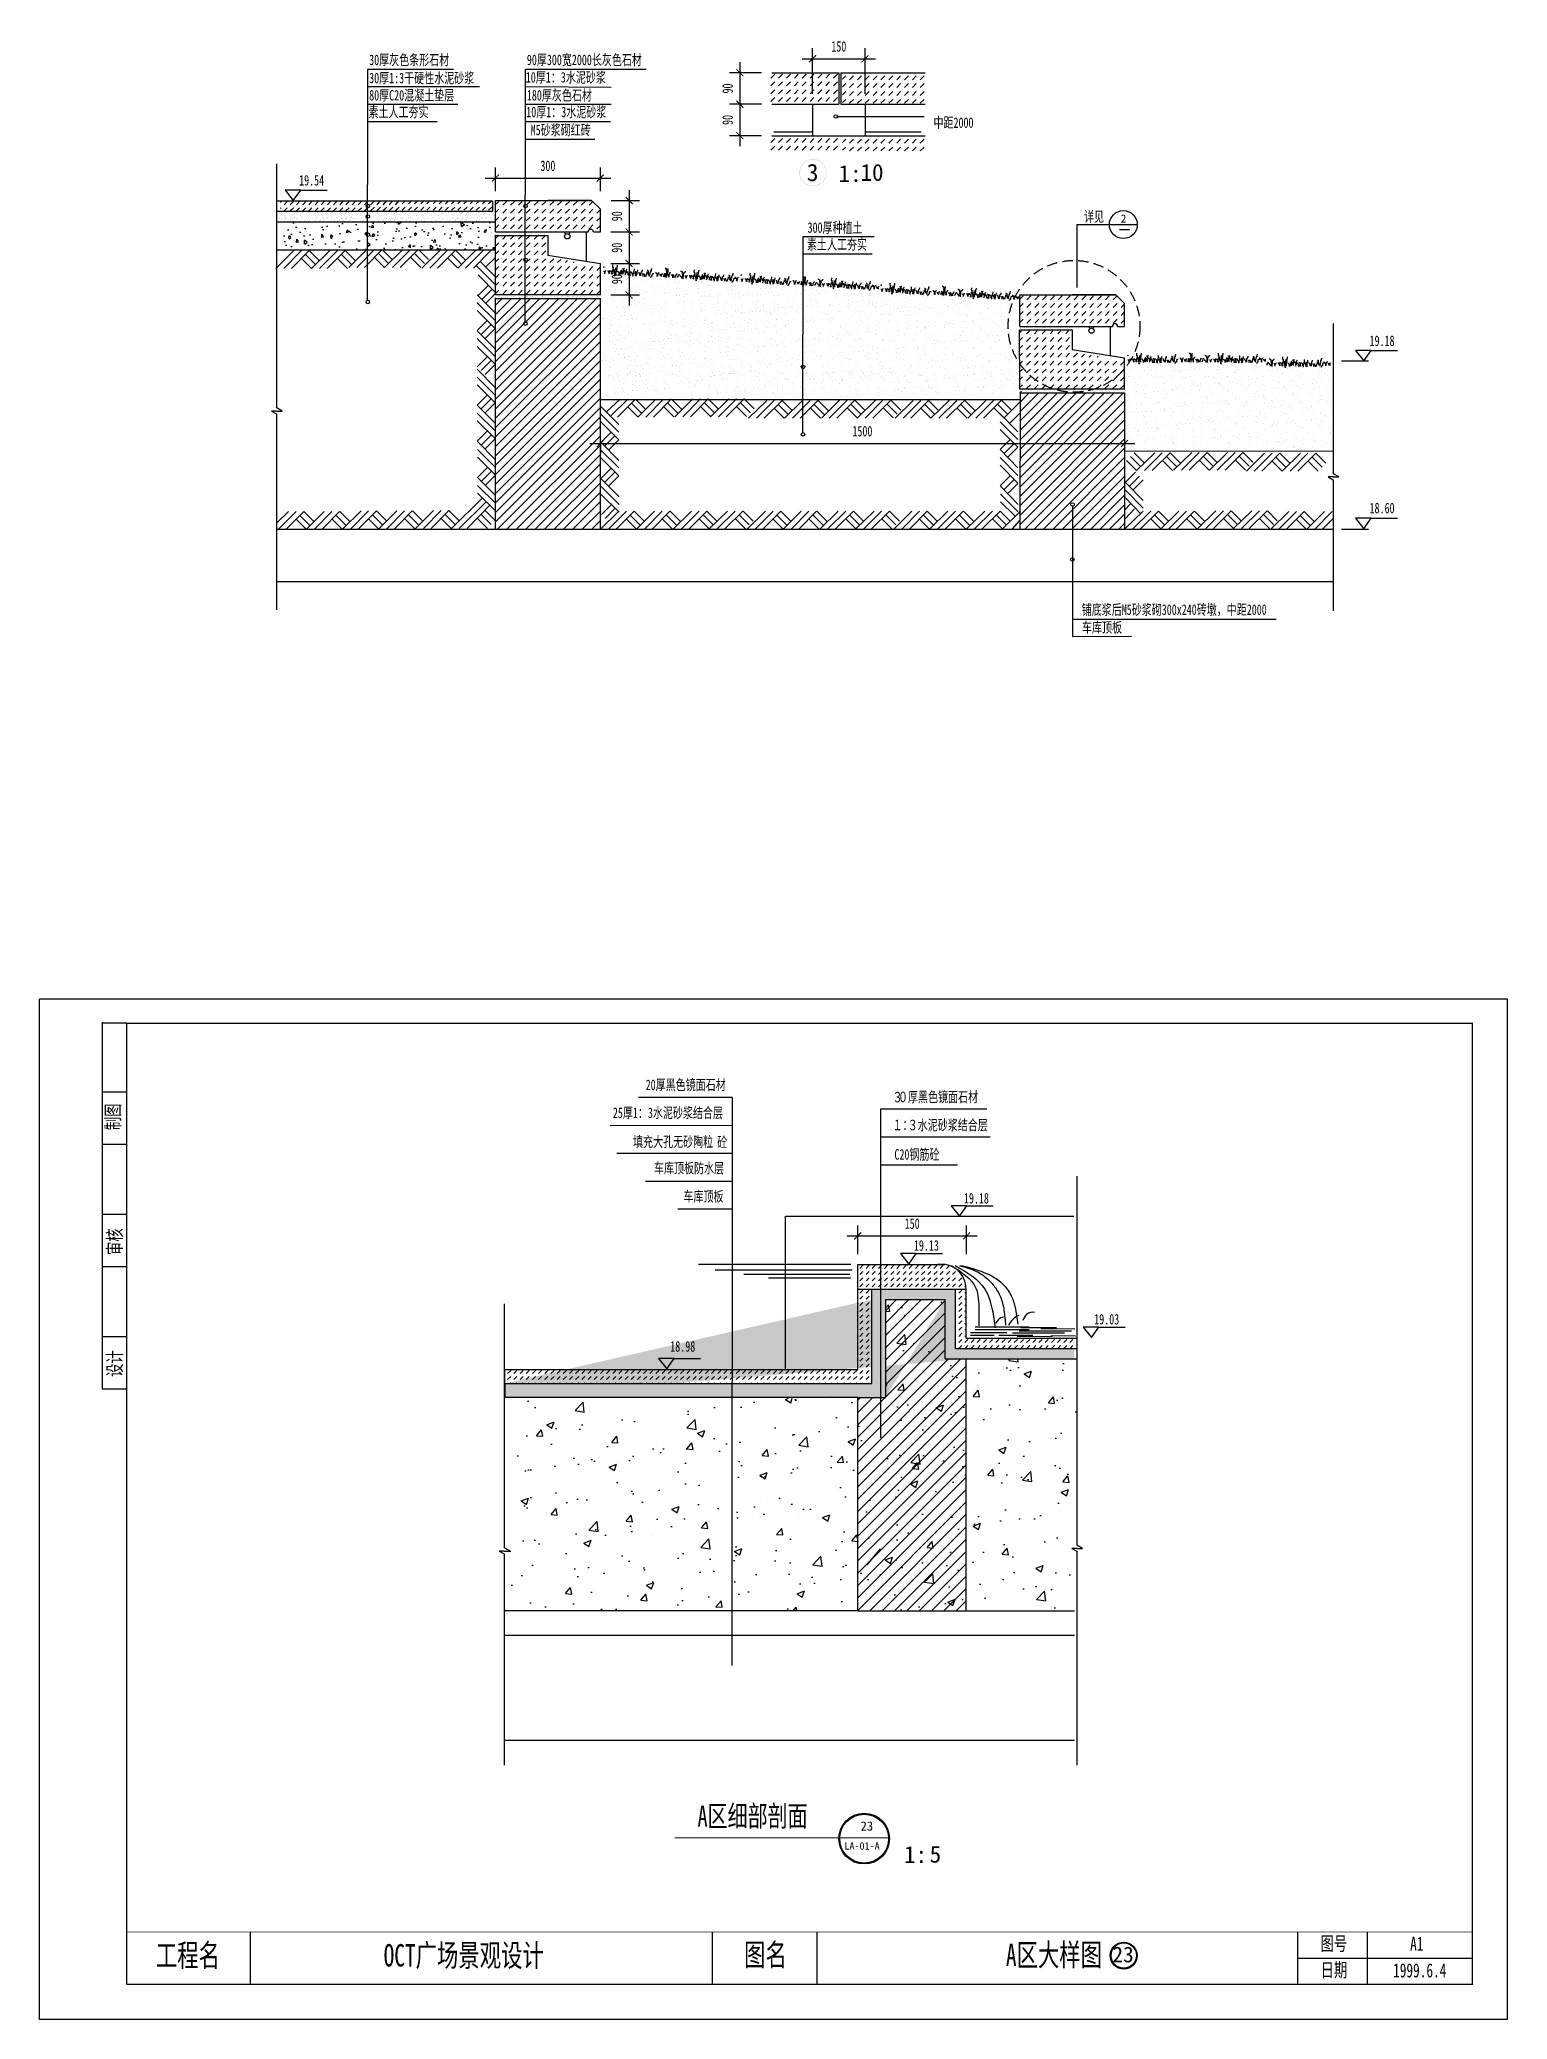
# Model space of a CAD drawing. Extents: x -1852 to 2348, y -1632 to 4031.
import ezdxf

# ---------------------------------------------------------------- set-up
doc = ezdxf.new("R2010")
doc.units = 0
doc.header["$MEASUREMENT"] = 0
doc.linetypes.add('DASHED', pattern=[0.75, 0.5, -0.25])
doc.layers.get('0').update_dxf_attribs({"linetype": 'CONTINUOUS'})
doc.layers.get('DEFPOINTS').update_dxf_attribs({"linetype": 'CONTINUOUS'})
for name, color, linetype in [('LEVEL', 2, 'CONTINUOUS'), ('STAIR', 140, 'CONTINUOUS'), ('TEXT', 41, 'CONTINUOUS'), ('TK', 1, 'CONTINUOUS'), ('TREE', 3, 'CONTINUOUS')]:
    doc.layers.add(name, color=color, linetype=linetype)
doc.styles.add('HZ', font='simplex.shx', dxfattribs={"width": 0.7, "bigfont": 'hztxt.shx'})
doc.styles.get("Standard").update_dxf_attribs({"font": 'simsun.ttf'})
doc.styles.add('STYLE1', font='simsun.ttf', dxfattribs={"width": 0.7})
doc.styles.add('XREF1$0$STYLE3', font='simsun.ttf', dxfattribs={"width": 0.7})
doc.dimstyles.new('STANDARD-1', dxfattribs={"dimscale": 0, "dimtxt": 450, "dimasz": 300, "dimexe": 300, "dimexo": 300, "dimgap": 200, "dimtad": 1, "dimdec": 0, "dimzin": 0, "dimtxsty": 'HZ', "dimcen": 300, "dimdle": 300, "dimclrd": 40, "dimclre": 40, "dimclrt": 41, "dimazin": 3, "dimtfac": 1, "dimtdec": 0, "dimtofl": 0, "dimtmove": 0, "dimatfit": 3, "dimtvp": 1.5, "dimtolj": 1, "dimtzin": 0})
pattern_1 = [(37.5, (0, 322.103), (-1.2599, 38.5365), [0, -30.4, 0, -34, 0, -32.5]), (7.5, (0, 322.103), (35.3955, 56.443), [0, -16.4, 0, -27.4, 0, -10.5]), (327.5, (-24.6, 322.103), (62.2828, 0.1132), [0, -10, 0, -36, 0, -47]), (317.5, (-24.6, 322.103), (60.1225, 17.5535), [0, -5, 0, -23.6, 0, -27])]

msp = doc.modelspace()

# ---------------------------------------------------------------- texts
at = {"color": 41, "linetype": 'BYBLOCK', "char_height": 30, "attachment_point": 5, "style": 'XREF1$0$STYLE3'}
for s, insert in [('\\A1;300', (-397.5, 3670.3)), ('19.54', (-1073.7, 3628.7)), ('19.18', (1989.3, 3169.7)), ('18.60', (1989.3, 2691.2))]:
    msp.add_mtext(s, dxfattribs=dict(at, insert=insert))
at = {"layer": 'TEXT', "linetype": 'CONTINUOUS', "style": 'STYLE1', "width": 0.7}
for s, height, p in [('30厚灰色条形石材', 30, (-909, 3958.4)), ('90厚300宽2000长灰色石材', 30, (-457.7, 3958.4)), ('30厚1:3干硬性水泥砂浆', 30, (-909, 3906.5)), ('10厚1：3水泥砂浆', 30, (-460.8, 3908.5)), ('80厚C20混凝土垫层', 30, (-909, 3857.2)), ('180厚灰色石材', 30, (-457.7, 3857.2)), ('素土人工夯实', 30, (-910.8, 3809.4)), ('10厚1：3水泥砂浆', 30, (-459.5, 3809.4)), ('中距2000', 30, (705.8, 3778.9)), ('M5砂浆砌红砖', 30, (-446.9, 3757.9)), ('300厚种植土', 30, (345.5, 3478.7)), ('详见', 30, (1136.4, 3510.2)), ('素土人工夯实', 30, (343.7, 3430.9)), ('铺底浆后M5砂浆砌300x240砖墩，中距2000', 30, (1129.8, 2385.8)), ('车库顶板', 30, (1130.7, 2335.2)), ('20厚黑色镜面石材', 30, (-117.7, 1026.7)), ('３', 30, (588.6, 991.4)), ('０厚黑色镜面石材', 30, (604.1, 992)), ('25厚1：3水泥砂浆结合层', 30, (-211.6, 946.7)), ('１：', 30, (588.5, 911.9)), ('３水泥砂浆结合层', 30, (632, 911.6)), ('填充大孔无砂陶粒', 30, (-153.9, 863.8)), ('砼', 30, (87.1, 863)), ('C20钢筋砼', 30, (594, 827.6)), ('车库顶板防水层', 30, (-94.1, 788.4)), ('车库顶板', 30, (-9.7, 707.5)), ('19.18', 30, (792.9, 702.2)), ('19.13', 30, (649.7, 567.2)), ('19.03', 30, (1165.7, 356.2)), ('18.98', 30, (-47.4, 278.4)), ('A区细部剖面', 60, (30.7, -1079.9))]:
    msp.add_text(s, height=height, dxfattribs=at).set_placement(p)
at = {"layer": 'TEXT', "linetype": 'CONTINUOUS'}
for s, height, p in [('3', 49.4, (343.1, 3626.6)), ('1:', 48.39, (434.3, 3624.1)), ('10', 48.39, (497, 3627.2)), ('2', 23.3, (1241.5, 3507.7)), ('23', 26.44, (497.2, -1091.7)), ('LA-01-A', 21.15, (450.9, -1146)), ('1:', 48.39, (621.6, -1184.1)), ('5', 48.4, (694.8, -1183.2))]:
    msp.add_text(s, height=height, dxfattribs=at).set_placement(p)
at = {"layer": 'TEXT', "linetype": 'CONTINUOUS', "style": 'STYLE1', "width": 0.7}
for s, p in [('制图', (-1622.5, 911.9)), ('审核', (-1617.2, 554.8)), ('设计', (-1617.2, 206.4))]:
    msp.add_text(s, height=40, rotation=90, dxfattribs=at).set_placement(p)
at = {"layer": 'TK', "linetype": 'CONTINUOUS', "style": 'STYLE1', "width": 0.7}
for s, height, p in [('工程名', 64, (-1519.2, -1480.3)), ('OCT广场景观设计', 64, (-867.5, -1480.3)), ('图名', 64, (163.9, -1479)), ('A区大样图', 64, (912.9, -1479)), ('图号', 40, (1813.2, -1434.9)), ('日期', 40, (1813.2, -1510.1))]:
    msp.add_text(s, height=height, dxfattribs=at).set_placement(p)
at = {"layer": 'TK', "linetype": 'CONTINUOUS', "width": 0.7}
for s, p in [('A1', (2069.6, -1434.9)), ('1999.6.4', (2020.9, -1511.4))]:
    msp.add_text(s, height=40, dxfattribs=at).set_placement(p)
at = {"layer": 'TK', "linetype": 'CONTINUOUS'}
msp.add_text('23', height=44.86, dxfattribs=at).set_placement((1217.6, -1468.3))

# ---------------------------------------------------------------- blocks, each defined once
blk = doc.blocks.new('DI')
at = {"layer": 'STAIR'}
for p, q in [((-51.9, -51), (0, 0)), ((-29.2, -51), (21.8, 0)), ((43.9, 0), (-7.2, -51)), ((73.4, -51), (124.4, 0)), ((146.5, 0), (95.4, -51)), ((21.8, -22.1), (50.4, -50.7)), ((32.8, -11.1), (61.4, -39.7)), ((72.5, -28.6), (43.9, 0)), ((50.6, -51), (102.6, 0)), ((125.2, -22.1), (153.8, -50.7)), ((136.2, -11.1), (164.8, -39.7)), ((175.8, -28.6), (147.2, 0))]:
    blk.add_line(p, q, dxfattribs=at)
blk = doc.blocks.new('_ARCHTICK')
at = {"color": 0, "linetype": 'BYBLOCK', "const_width": 0.15}
blk.add_lwpolyline([(-0.5, -0.5), (0.5, 0.5)], dxfattribs=at)
blk = doc.blocks.new('*D57')
at = {"color": 40, "linetype": 'BYBLOCK'}
for p, q in [((-216.9, 3570.9), (-135, 3570.9)), ((-165, 3600.9), (-165, 3451)), ((-217.5, 3481), (-135, 3481))]:
    blk.add_line(p, q, dxfattribs=at)
at = {"layer": 'DEFPOINTS', "color": 0, "linetype": 'BYBLOCK'}
for p in [(-246.9, 3570.9), (-247.5, 3481), (-165, 3481)]:
    blk.add_point(p, dxfattribs=at)
at = {"color": 40, "linetype": 'BYBLOCK', "xscale": 20, "yscale": 20, "zscale": 20}
for p, rotation in [((-165, 3570.9), 90), ((-165, 3481), 270)]:
    blk.add_blockref('_ARCHTICK', p, dxfattribs=dict(at, rotation=rotation))
at = {"color": 41, "linetype": 'BYBLOCK', "insert": (-200, 3526), "char_height": 30, "attachment_point": 5, "rotation": 90, "style": 'XREF1$0$STYLE3'}
blk.add_mtext('\\A1;90', dxfattribs=at)
blk = doc.blocks.new('*D58')
at = {"color": 40, "linetype": 'BYBLOCK'}
for p, q in [((-217.5, 3481), (-135, 3481)), ((-165, 3511), (-165, 3361)), ((-217.5, 3391), (-135, 3391))]:
    blk.add_line(p, q, dxfattribs=at)
at = {"layer": 'DEFPOINTS', "color": 0, "linetype": 'BYBLOCK'}
for p in [(-247.5, 3481), (-247.5, 3391), (-165, 3391)]:
    blk.add_point(p, dxfattribs=at)
at = {"color": 40, "linetype": 'BYBLOCK', "xscale": 20, "yscale": 20, "zscale": 20}
for p, rotation in [((-165, 3481), 90), ((-165, 3391), 270)]:
    blk.add_blockref('_ARCHTICK', p, dxfattribs=dict(at, rotation=rotation))
at = {"color": 41, "linetype": 'BYBLOCK', "insert": (-200, 3436), "char_height": 30, "attachment_point": 5, "rotation": 90, "style": 'XREF1$0$STYLE3'}
blk.add_mtext('\\A1;90', dxfattribs=at)
blk = doc.blocks.new('*D59')
at = {"color": 40, "linetype": 'BYBLOCK'}
for p, q in [((-165, 3421), (-165, 3271)), ((-217.5, 3391), (-135, 3391)), ((-217.5, 3301), (-135, 3301))]:
    blk.add_line(p, q, dxfattribs=at)
at = {"layer": 'DEFPOINTS', "color": 0, "linetype": 'BYBLOCK'}
for p in [(-247.5, 3391), (-247.5, 3301), (-165, 3301)]:
    blk.add_point(p, dxfattribs=at)
at = {"color": 40, "linetype": 'BYBLOCK', "xscale": 20, "yscale": 20, "zscale": 20}
for p, rotation in [((-165, 3391), 90), ((-165, 3301), 270)]:
    blk.add_blockref('_ARCHTICK', p, dxfattribs=dict(at, rotation=rotation))
at = {"color": 41, "linetype": 'BYBLOCK', "insert": (-200, 3346), "char_height": 30, "attachment_point": 5, "rotation": 90, "style": 'XREF1$0$STYLE3'}
blk.add_mtext('\\A1;90', dxfattribs=at)
blk = doc.blocks.new('*D60')
at = {"color": 40, "linetype": 'BYBLOCK'}
for p, q in [((151.7, 3966.5), (151.7, 3816.5)), ((213.6, 3936.5), (121.7, 3936.5)), ((213.6, 3846.5), (121.7, 3846.5))]:
    blk.add_line(p, q, dxfattribs=at)
at = {"layer": 'DEFPOINTS', "color": 0, "linetype": 'BYBLOCK'}
for p in [(243.6, 3936.5), (151.7, 3846.5), (243.6, 3846.5)]:
    blk.add_point(p, dxfattribs=at)
at = {"color": 40, "linetype": 'BYBLOCK', "xscale": 20, "yscale": 20, "zscale": 20}
for p, rotation in [((151.7, 3936.5), 90), ((151.7, 3846.5), 270)]:
    blk.add_blockref('_ARCHTICK', p, dxfattribs=dict(at, rotation=rotation))
at = {"color": 41, "linetype": 'BYBLOCK', "insert": (116.7, 3891.5), "char_height": 30, "attachment_point": 5, "rotation": 90, "style": 'XREF1$0$STYLE3'}
blk.add_mtext('\\A1;90', dxfattribs=at)
blk = doc.blocks.new('*D61')
at = {"color": 40, "linetype": 'BYBLOCK'}
for p, q in [((151.7, 3876.5), (151.7, 3726.5)), ((213.6, 3846.5), (121.7, 3846.5)), ((213.6, 3756.5), (121.7, 3756.5))]:
    blk.add_line(p, q, dxfattribs=at)
at = {"layer": 'DEFPOINTS', "color": 0, "linetype": 'BYBLOCK'}
for p in [(243.6, 3846.5), (151.7, 3756.5), (243.6, 3756.5)]:
    blk.add_point(p, dxfattribs=at)
at = {"color": 40, "linetype": 'BYBLOCK', "xscale": 20, "yscale": 20, "zscale": 20}
for p, rotation in [((151.7, 3846.5), 90), ((151.7, 3756.5), 270)]:
    blk.add_blockref('_ARCHTICK', p, dxfattribs=dict(at, rotation=rotation))
at = {"color": 41, "linetype": 'BYBLOCK', "insert": (116.7, 3801.5), "char_height": 30, "attachment_point": 5, "rotation": 90, "style": 'XREF1$0$STYLE3'}
blk.add_mtext('\\A1;90', dxfattribs=at)
blk = doc.blocks.new('*D62')
at = {"color": 40, "linetype": 'BYBLOCK'}
for p, q in [((329.9, 3976.6), (539.9, 3976.6)), ((359.9, 3876.5), (359.9, 4006.6)), ((509.9, 3876.5), (509.9, 4006.6))]:
    blk.add_line(p, q, dxfattribs=at)
at = {"layer": 'DEFPOINTS', "color": 0, "linetype": 'BYBLOCK'}
for p in [(509.9, 3976.6), (359.9, 3846.5), (509.9, 3846.5)]:
    blk.add_point(p, dxfattribs=at)
at = {"color": 40, "linetype": 'BYBLOCK', "xscale": 20, "yscale": 20, "zscale": 20, "rotation": 180}
blk.add_blockref('_ARCHTICK', (359.9, 3976.6), dxfattribs=at)
at = {"color": 40, "linetype": 'BYBLOCK', "xscale": 20, "yscale": 20, "zscale": 20}
blk.add_blockref('_ARCHTICK', (509.9, 3976.6), dxfattribs=at)
at = {"color": 41, "linetype": 'BYBLOCK', "insert": (434.9, 4011.6), "char_height": 30, "attachment_point": 5, "style": 'XREF1$0$STYLE3'}
blk.add_mtext('\\A1;150', dxfattribs=at)
blk = doc.blocks.new('*D63')
at = {"color": 40, "linetype": 'BYBLOCK'}
for p, q in [((-277.5, 2876), (1282.3, 2876)), ((-247.5, 2870.1), (-247.5, 2846)), ((1252.3, 2870.1), (1252.3, 2846))]:
    blk.add_line(p, q, dxfattribs=at)
at = {"layer": 'DEFPOINTS', "color": 0, "linetype": 'BYBLOCK'}
for p in [(-247.5, 2900.1), (1252.3, 2900.1), (1252.3, 2876)]:
    blk.add_point(p, dxfattribs=at)
at = {"color": 40, "linetype": 'BYBLOCK', "xscale": 20, "yscale": 20, "zscale": 20, "rotation": 180}
blk.add_blockref('_ARCHTICK', (-247.5, 2876), dxfattribs=at)
at = {"color": 40, "linetype": 'BYBLOCK', "xscale": 20, "yscale": 20, "zscale": 20}
blk.add_blockref('_ARCHTICK', (1252.3, 2876), dxfattribs=at)
at = {"color": 41, "linetype": 'BYBLOCK', "insert": (502.4, 2911), "char_height": 30, "attachment_point": 5, "style": 'XREF1$0$STYLE3'}
blk.add_mtext('\\A1;1500', dxfattribs=at)
blk = doc.blocks.new('*D64')
at = {"color": 40, "linetype": 'BYBLOCK'}
for p, q in [((489.1, 557.4), (489.1, 639.5)), ((800.6, 557.4), (800.6, 639.5)), ((459.1, 609.5), (830.6, 609.5))]:
    blk.add_line(p, q, dxfattribs=at)
at = {"layer": 'DEFPOINTS', "color": 0, "linetype": 'BYBLOCK'}
for p in [(800.6, 609.5), (489.1, 527.4), (800.6, 527.4)]:
    blk.add_point(p, dxfattribs=at)
at = {"color": 40, "linetype": 'BYBLOCK', "xscale": 20, "yscale": 20, "zscale": 20, "rotation": 180}
blk.add_blockref('_ARCHTICK', (489.1, 609.5), dxfattribs=at)
at = {"color": 40, "linetype": 'BYBLOCK', "xscale": 20, "yscale": 20, "zscale": 20}
blk.add_blockref('_ARCHTICK', (800.6, 609.5), dxfattribs=at)
at = {"color": 41, "linetype": 'BYBLOCK', "insert": (644.8, 644.5), "char_height": 30, "attachment_point": 5, "style": 'XREF1$0$STYLE3'}
blk.add_mtext('\\A1;150', dxfattribs=at)

# ---------------------------------------------------------------- dimensions: what is measured, and where the dimension line sits
at = {"layer": 'TEXT', "linetype": 'CONTINUOUS'}
for base, p1, p2, picture, middle in [((509.9, 3976.6), (359.9, 3846.5), (509.9, 3846.5), '*D62', (434.9, 4011.6)), ((1252.3, 2876), (-247.5, 2900.1), (1252.3, 2900.1), '*D63', (502.4, 2911))]:
    dim = msp.add_linear_dim(base=base, p1=p1, p2=p2, dimstyle='STANDARD-1', override={"dimscale": 1, "dimtxt": 30, "dimasz": 20, "dimexe": 30, "dimexo": 30, "dimgap": 20, "dimtxsty": 'XREF1$0$STYLE3', "dimblk1": 'ARCHTICK', "dimblk2": 'ARCHTICK', "dimsah": 1, "dimcen": 30, "dimdle": 30}, dxfattribs=at)
    dim.commit()
    dim.dimension.update_dxf_attribs({"geometry": picture, "text_midpoint": middle})
for base, p1, p2, picture, middle in [((151.7, 3846.5), (243.6, 3936.5), (243.6, 3846.5), '*D60', (116.7, 3891.5)), ((151.7, 3756.5), (243.6, 3846.5), (243.6, 3756.5), '*D61', (116.7, 3801.5)), ((-165, 3481), (-246.9, 3570.9), (-247.5, 3481), '*D57', (-200, 3526)), ((-165, 3391), (-247.5, 3481), (-247.5, 3391), '*D58', (-200, 3436)), ((-165, 3301), (-247.5, 3391), (-247.5, 3301), '*D59', (-200, 3346))]:
    dim = msp.add_linear_dim(base=base, p1=p1, p2=p2, angle=90, dimstyle='STANDARD-1', override={"dimscale": 1, "dimtxt": 30, "dimasz": 20, "dimexe": 30, "dimexo": 30, "dimgap": 20, "dimtxsty": 'XREF1$0$STYLE3', "dimblk1": 'ARCHTICK', "dimblk2": 'ARCHTICK', "dimsah": 1, "dimcen": 30, "dimdle": 30}, dxfattribs=at)
    dim.commit()
    dim.dimension.update_dxf_attribs({"geometry": picture, "text_midpoint": middle})
dim = msp.add_linear_dim(base=(800.6, 609.5), p1=(489.1, 527.4), p2=(800.6, 527.4), text='150', dimstyle='STANDARD-1', override={"dimscale": 1, "dimtxt": 30, "dimasz": 20, "dimexe": 30, "dimexo": 30, "dimgap": 20, "dimtxsty": 'XREF1$0$STYLE3', "dimblk1": 'ARCHTICK', "dimblk2": 'ARCHTICK', "dimsah": 1, "dimcen": 30, "dimdle": 30}, dxfattribs=at)
dim.commit()
dim.dimension.update_dxf_attribs({"geometry": '*D64', "text_midpoint": (644.8, 644.5)})

# ---------------------------------------------------------------- hatches: boundary and pattern name
at = {"layer": 'STAIR', "linetype": 'CONTINUOUS'}
h = msp.add_hatch(dxfattribs=at)
h.set_pattern_fill('DASH', color=256, scale=100, angle=45, style=0)
h.set_pattern_definition([(45, (-107863945.436, -19142028.943), (2e-15, 17.6776695297), [12.5, -12.5])])
h.paths.add_polyline_path([(-822.9, 3538.2), (-822.9, 3568.2), (-1162.9, 3568.2), (-1162.9, 3538.2)])
h = msp.add_hatch(dxfattribs=at)
h.set_pattern_fill('DASH', color=256, scale=100, angle=45, style=0)
h.set_pattern_definition([(45, (-107863678.493, -19142026.74), (2e-15, 17.6776695297), [12.5, -12.5])])
h.paths.add_polyline_path([(-555.9, 3540.4), (-555.9, 3570.4), (-895.9, 3570.4), (-895.9, 3540.4)])
at = {"layer": 'STAIR'}
h = msp.add_hatch(dxfattribs=at)
h.set_pattern_fill('DASH', color=256, scale=5, angle=45, style=0)
h.set_pattern_definition([(45, (41815.042, -14470.508), (2e-15, 22.4506403), [15.875, -15.875])])
h.paths.add_polyline_path([(-282.5, 3481, -1), (-267.5, 3481), (-247.5, 3481), (-247.5, 3546), (-272.5, 3571), (-397.5, 3571), (-547.5, 3571), (-547.5, 3481)])
h = msp.add_hatch(dxfattribs=at)
h.set_pattern_fill('AR-CONC', color=256, scale=0.4, angle=45, style=0)
h.set_pattern_definition([(95, (41815.04, -14470.51), (56.03786, 47.02135), [7.62, -83.82]), (40, (41815.04, -14470.51), (-64.00716, 44.0708), [6.096, -67.056]), (145.451, (41819.71, -14466.59), (-7.96886, 91.0921), [6.476, -71.236]), (91.1842, (41800.67, -14456.14), (88.5641, 64.78137), [11.43, -125.73]), (141.6356, (41808.05, -14450.74), (-2.83446, 137.13057), [9.714, -106.854]), (36.184, (41800.67, -14456.14), (-2.83423, 137.13055), [9.144, -100.584]), (66, (41811.45, -14452.55), (71.80822, 13.95811), [7.62, -83.82]), (11, (41811.45, -14452.55), (-34.61597, 69.57648), [6.096, -67.056]), (116.4514, (41817.434, -14451.384), (37.19202, 83.53458), [6.476, -71.236]), (82.5, (41815.042, -14470.508), (-23.042188, 24.789365), [0, -66.2432, 0, -68.072, 0, -67.31]), (52.5, (41815.042, -14470.508), (-9.43589, 47.2348), [0, -38.8112, 0, -64.7192, 0, -25.654]), (12.5, (41799.02, -14486.53), (39.971145, 36.730478), [0, -25.4, 0, -79.248, 0, -105.156]), (2.5, (41791.837, -14493.713), (34.70556, 49.088957), [0, -33.02, 0, -52.6288, 0, -74.676])])
h.paths.add_polyline_path([(-1160.4, 3510.3), (-547.9, 3510.3), (-547.9, 3430.9), (-1160.4, 3430.9)])
h = msp.add_hatch(dxfattribs=at)
h.set_pattern_fill('DASH', color=256, scale=5, angle=45, style=0)
h.set_pattern_definition([(45, (41815.042, -14477.302), (2e-15, 22.4506403), [15.875, -15.875])])
h.paths.add_polyline_path([(-397.5, 3408.1), (-397.5, 3469.2), (-547.5, 3469.2), (-547.5, 3294.2), (-247.5, 3294.2), (-247.5, 3384.2)])
h = msp.add_hatch(dxfattribs=at)
h.set_pattern_fill('DASH', color=256, scale=5, angle=45, style=0)
h.set_pattern_definition([(45, (43315.042, -14740.508), (2e-15, 22.4506403), [15.875, -15.875])])
h.paths.add_polyline_path([(1217.5, 3211, -1), (1232.5, 3211), (1252.5, 3211), (1252.5, 3276), (1227.5, 3301), (1102.5, 3301), (952.5, 3301), (952.5, 3211)])
h = msp.add_hatch(dxfattribs=at)
h.set_pattern_fill('DASH', color=256, scale=5, angle=45, style=0)
h.set_pattern_definition([(45, (43313.8, -14747.95), (2e-15, 22.4506403), [15.875, -15.875])])
h.paths.add_polyline_path([(1101.3, 3137.5), (1101.3, 3198.5), (951.3, 3198.5), (951.3, 3023.6), (1251.3, 3023.6), (1251.3, 3113.6)])
at = {"layer": 'STAIR', "linetype": 'CONTINUOUS'}
h = msp.add_hatch(dxfattribs=at)
h.set_pattern_fill('AR-SAND', color=256, scale=20, style=0)
h.set_pattern_definition(pattern_1)
edge = h.paths.add_edge_path()
edge.add_line((1109.1, 257.4), (1109.1, 287.4))
edge.add_line((798.9, 257.4), (1109.1, 257.4))
edge.add_line((769.1, 287.4), (1109.1, 287.4))
edge.add_line((739.1, 257.4), (799.1, 257.4))
edge.add_line((739.1, 257.4), (739.1, 427.4))
edge.add_line((769.1, 287.4), (769.1, 427.4))
edge.add_line((769.1, 427.4), (769.1, 457.4))
edge.add_line((529.1, 457.4), (769.1, 457.4))
edge.add_line((569.1, 427.4), (739.1, 427.4))
edge.add_line((569.1, 147.4), (569.1, 427.4))
edge.add_line((529.1, 427.4), (529.1, 457.4))
edge.add_line((529.1, 187.4), (529.1, 427.4))
edge.add_line((-520.9, 187.4), (529.1, 187.4))
edge.add_line((489.1, 147.4), (-520.9, 147.4))
edge.add_line((489.1, 147.4), (569.1, 147.4))
edge.add_line((-520.9, 187.4), (-520.9, 147.4))
h = msp.add_hatch(dxfattribs=at)
h.set_pattern_fill('AR-SAND', color=256, scale=20, style=0)
h.set_pattern_definition(pattern_1)
edge = h.paths.add_edge_path()
edge.add_line((-520.9, 187.4), (-520.9, 147.4))
edge.add_line((489.1, 147.4), (-520.9, 147.4))
edge.add_line((-520.9, 187.4), (529.1, 187.4))
edge.add_line((489.1, 147.4), (569.1, 147.4))
edge.add_line((569.1, 147.4), (569.1, 427.4))
edge.add_line((529.1, 187.4), (529.1, 427.4))
edge.add_line((529.1, 427.4), (529.1, 457.4))
edge.add_line((529.1, 457.4), (769.1, 457.4))
edge.add_line((569.1, 427.4), (739.1, 427.4))
edge.add_line((739.1, 257.4), (739.1, 427.4))
edge.add_line((769.1, 287.4), (769.1, 427.4))
edge.add_line((769.1, 427.4), (769.1, 457.4))
edge.add_line((769.1, 287.4), (1109.1, 287.4))
edge.add_line((798.9, 257.4), (1109.1, 257.4))
edge.add_line((739.1, 257.4), (799.1, 257.4))
edge.add_line((1109.1, 257.4), (1109.1, 287.4))
at = {"layer": 'STAIR'}
h = msp.add_hatch(dxfattribs=at)
h.set_pattern_fill('AR-CONC', color=256, scale=30, style=0)
h.paths.add_polyline_path([(-522, 147.4), (568.8, 144.4), (568.8, 428.7), (731.9, 428.7), (740.8, 257), (1114.3, 257), (1114.3, -462.8), (-522, -462.8)])
at = {"layer": 'STAIR', "linetype": 'CONTINUOUS'}
h = msp.add_hatch(dxfattribs=at)
h.set_pattern_fill('ANSI31', color=256, scale=200, style=0)
h.set_pattern_definition([(45, (0, 322.103), (-17.67767, 17.67767), [])])
h.paths.add_polyline_path([(489.1, -462.6), (489.1, 147.4), (569.1, 147.4), (569.1, 427.4), (739.1, 427.4), (739.1, 257.4), (799.1, 257.4), (799.1, -462.6)])
at = {"layer": 'TEXT', "linetype": 'CONTINUOUS'}
h = msp.add_hatch(color=256, dxfattribs=at)
edge = h.paths.add_edge_path()
edge.add_arc((360.8, 3650.7), 38.9, 0, 360)
edge = h.paths.add_edge_path(flags=16)
edge.add_arc((360.8, 3650.7), 37.5, 0, 360)
h = msp.add_hatch(color=256, dxfattribs=at)
edge = h.paths.add_edge_path()
edge.add_arc((507.4, -1114.6), 72.5, 0, 360)
edge = h.paths.add_edge_path(flags=16)
edge.add_arc((507.4, -1114.6), 70, 0, 360)
at = {"layer": 'TK', "linetype": 'CONTINUOUS'}
h = msp.add_hatch(color=256, dxfattribs=at)
edge = h.paths.add_edge_path(flags=16)
edge.add_arc((1250.1, -1449.1), 36.2, 0, 360)
edge = h.paths.add_edge_path()
edge.add_arc((1250.1, -1449.1), 38.6, 0, 360)

# ---------------------------------------------------------------- linework, layer by layer
at = {"color": 40, "linetype": 'BYBLOCK'}
for p, q in [((429.1, 3811.1), (679.5, 3811.1)), ((249.1, 3767.8), (359.9, 3767.8)), ((509.9, 3767.8), (670.5, 3767.8)), ((-577.5, 3635.3), (-217.5, 3635.3)), ((-547.5, 3597.4), (-547.5, 3665.3)), ((-247.5, 3597.4), (-247.5, 3665.3)), ((-1104.7, 3600.9), (-1029.4, 3600.9)), ((-287.5, 3397.4), (-287.5, 3481)), ((1116.1, 3502), (1116.1, 3322.2)), ((1116.1, 3502), (1289, 3502)), ((1212.5, 3127.4), (1212.5, 3211)), ((1958.3, 3141.9), (2033.7, 3141.9)), ((1873.4, 3112.6), (1950.5, 3112.6)), ((952.5, 3001), (-247.5, 3001)), ((1849.4, 2853.9), (1253.5, 2853.6)), ((1958.3, 2662), (2033.7, 2662)), ((1873.4, 2630.6), (1950.5, 2630.6)), ((555.5, 31.9), (555.5, 972.8)), ((555.5, 972.8), (858.1, 972.8)), ((555.5, 892.8), (867.6, 892.4)), ((555.5, 812.8), (774, 813.2)), ((801.3, 695.4), (876.6, 695.4)), ((656.6, 558.7), (732, 558.7)), ((1178.7, 348.2), (1254, 348.2)), ((-36.3, 258.6), (39.1, 258.6))]:
    msp.add_line(p, q, dxfattribs=at)
for points in [[(-1104.7, 3600.9), (-1149.5, 3600.9), (-1126, 3571.1)], [(1958.3, 3141.9), (1913.5, 3141.9), (1937, 3112.1)], [(1958.3, 2662), (1913.5, 2662), (1937, 2632.3)], [(801.3, 695.4), (756.5, 695.4), (780, 665.7)], [(656.6, 558.7), (611.8, 558.7), (635.4, 528.9)], [(1178.7, 348.2), (1133.9, 348.2), (1157.4, 318.4)], [(-36.3, 258.6), (-81.1, 258.6), (-57.6, 228.9)]]:
    msp.add_lwpolyline(points, close=True, dxfattribs=at)
at = {"layer": 'DEFPOINTS', "color": 0, "linetype": 'BYBLOCK'}
for p in [(-247.5, 3635.3), (-547.5, 3586.5), (-247.5, 3586.5)]:
    msp.add_point(p, dxfattribs=at)
at = {"layer": 'LEVEL'}
for p, q in [((243.6, 3936.5), (435.3, 3936.5)), ((435.3, 3936.5), (435.3, 3846.5)), ((440.3, 3936.5), (440.3, 3846.5)), ((440.3, 3936.5), (682.1, 3936.5)), ((243.6, 3846.5), (435.3, 3846.5)), ((359.9, 3846.5), (359.9, 3756.5)), ((440.3, 3846.5), (682.1, 3846.5)), ((509.9, 3846.5), (509.9, 3756.5)), ((243.6, 3756.5), (682.1, 3756.5)), ((-547.5, 3571), (-272.5, 3571)), ((-547.5, 3481), (-547.5, 3571)), ((-272.5, 3571), (-397.5, 3571)), ((-247.5, 3546), (-272.5, 3571)), ((-247.5, 3481), (-247.5, 3546)), ((-547.5, 3481), (-282.5, 3481)), ((-547.5, 3301), (-547.5, 3471.5)), ((-547.5, 3471), (-397.5, 3471)), ((-397.5, 3471.5), (-397.5, 3414.9)), ((-346.6, 3474.9), (-350, 3480.9)), ((-337.1, 3474.6), (-334.3, 3480.9)), ((-267.5, 3481), (-247.5, 3481)), ((1238, 3488), (1267.4, 3488)), ((-397.5, 3414.9), (-247.5, 3391)), ((-247.5, 3301), (-247.5, 3391)), ((-247.5, 3301), (-547.5, 3301)), ((-547.5, 2631), (-547.5, 3292.4)), ((-547.5, 3291), (-247.5, 3291)), ((-247.5, 2631), (-247.5, 3291.7)), ((952.5, 3301), (1227.5, 3301)), ((952.5, 3211), (952.5, 3301)), ((1227.5, 3301), (1102.5, 3301)), ((1252.5, 3276), (1227.5, 3301)), ((1252.5, 3211), (1252.5, 3276)), ((952.5, 3031), (951.7, 3201.6)), ((952.5, 3211), (1217.5, 3211)), ((952.5, 3201), (1102.5, 3201)), ((1102.6, 3201), (1102.5, 3144.9)), ((1153.4, 3204.9), (1150, 3210.9)), ((1162.9, 3204.6), (1165.7, 3210.9)), ((1232.5, 3211), (1252.5, 3211)), ((1102.5, 3144.9), (1252.5, 3121)), ((1252.5, 3031), (1252.5, 3121)), ((1252.5, 3031), (952.5, 3031)), ((954, 3021.2), (952.5, 2631)), ((952.5, 3021), (1252.5, 3021)), ((1252.2, 3020.9), (1252.5, 2631)), ((-1174, 2631), (1849.4, 2631)), ((-1174, 2481), (1849.4, 2481)), ((489.1, 527.4), (738.6, 527.4)), ((489.1, 227.4), (489.1, 527.4)), ((489.1, 457.4), (799.1, 457.4)), ((529.1, 427.4), (529.1, 457.4)), ((769.1, 427.4), (769.1, 457.4)), ((799.1, 317.4), (799.1, 458.3)), ((529.1, 187.4), (529.1, 427.4)), ((569.1, 427.4), (739.1, 427.4)), ((569.1, 147.4), (569.1, 427.4)), ((739.1, 257.4), (739.1, 427.4)), ((769.1, 287.4), (769.1, 427.4)), ((769.1, 287.4), (1116.3, 287.4)), ((799.1, 317.4), (1116.3, 317.4)), ((-520.9, 227.4), (489.1, 227.4)), ((739.1, 257.4), (799.1, 257.4)), ((798.9, 257.4), (1116.3, 257.4)), ((799.1, -462.6), (799.1, 257.4)), ((-520.9, 187.4), (529.1, 187.4)), ((489.1, 147.4), (-520.9, 147.4)), ((489.1, 147.4), (569.1, 147.4)), ((489.1, -462.6), (-520.9, -462.6)), ((-520.9, -532.6), (1109.1, -532.6)), ((-520.9, -832.6), (1109.1, -832.6))]:
    msp.add_line(p, q, dxfattribs=at)
at = {"layer": 'LEVEL', "linetype": 'CONTINUOUS'}
for p, q in [((-1174, 3570.4), (-555.9, 3570.4)), ((-555.9, 3570.4), (-555.9, 3540.4)), ((-1174, 3540.4), (-555.9, 3540.4)), ((-1174, 3510.4), (-547.5, 3510.4)), ((-1174, 3430.4), (-547.5, 3430.4))]:
    msp.add_line(p, q, dxfattribs=at)
for centre in [(426.5, 3811.5), (-912.8, 3555.2), (-912.8, 3525.2), (-461.5, 3555.2), (-912.8, 3473.4), (-461.5, 3401.2), (-912.8, 3280.7), (-461.5, 3218.7), (332.3, 3094.9), (332.3, 2902.2), (1103.4, 2701.6), (1102.9, 2544.3)]:
    msp.add_circle(centre, 5, dxfattribs=at)
at = {"layer": 'LEVEL'}
for centre in [(-342.1, 3468.8), (1157.9, 3198.8)]:
    msp.add_circle(centre, 7.67, dxfattribs=at)
at = {"layer": 'LEVEL', "linetype": 'DASHED', "ltscale": 60}
msp.add_circle((1107.9, 3211.1), 188.5, dxfattribs=at)
at = {"layer": 'LEVEL'}
for centre, radius, start, end in [((-275, 3481), 7.5, 0, 180), ((1225, 3211), 7.5, 0, 180), ((728.8, 457.9), 70.3, 359.6593, 99.0648)]:
    msp.add_arc(centre, radius, start, end, dxfattribs=at)
at = {"layer": 'STAIR'}
for p, q in [((240.2, 3921.4), (251.5, 3932.6)), ((240.2, 3898.9), (251.5, 3910.2)), ((262.7, 3921.4), (273.9, 3932.6)), ((262.7, 3898.9), (273.9, 3910.2)), ((285.1, 3921.4), (296.4, 3932.6)), ((285.1, 3898.9), (296.4, 3910.2)), ((307.6, 3921.4), (318.8, 3932.6)), ((307.6, 3898.9), (318.8, 3910.2)), ((330, 3921.4), (341.3, 3932.6)), ((330, 3898.9), (341.3, 3910.2)), ((352.5, 3921.4), (363.7, 3932.6)), ((352.5, 3898.9), (363.7, 3910.2)), ((374.9, 3921.4), (386.2, 3932.6)), ((374.9, 3898.9), (386.2, 3910.2)), ((397.4, 3921.4), (408.6, 3932.6)), ((397.4, 3898.9), (408.6, 3910.2)), ((419.8, 3921.4), (431.1, 3932.6)), ((419.8, 3898.9), (431.1, 3910.2)), ((445.1, 3918.4), (454.5, 3927.8)), ((465.7, 3916.5), (477, 3927.8)), ((488.2, 3916.5), (499.4, 3927.8)), ((510.6, 3916.5), (521.9, 3927.8)), ((533.1, 3916.5), (544.3, 3927.8)), ((555.5, 3916.5), (566.8, 3927.8)), ((578, 3916.5), (589.2, 3927.8)), ((600.4, 3916.5), (611.7, 3927.8)), ((622.9, 3916.5), (634.1, 3927.8)), ((645.3, 3916.5), (656.6, 3927.8)), ((667.8, 3916.5), (679, 3927.8)), ((240.2, 3876.5), (251.5, 3887.7)), ((240.2, 3854), (251.5, 3865.3)), ((262.7, 3876.5), (273.9, 3887.7)), ((262.7, 3854), (273.9, 3865.3)), ((285.1, 3876.5), (296.4, 3887.7)), ((285.1, 3854), (296.4, 3865.3)), ((307.6, 3876.5), (318.8, 3887.7)), ((307.6, 3854), (318.8, 3865.3)), ((330, 3876.5), (341.3, 3887.7)), ((330, 3854), (341.3, 3865.3)), ((352.5, 3876.5), (363.7, 3887.7)), ((352.5, 3854), (363.7, 3865.3)), ((374.9, 3876.5), (386.2, 3887.7)), ((374.9, 3854), (386.2, 3865.3)), ((397.4, 3876.5), (408.6, 3887.7)), ((397.4, 3854), (408.6, 3865.3)), ((419.8, 3876.5), (431.1, 3887.7)), ((419.8, 3854), (431.1, 3865.3)), ((445.1, 3895.9), (454.5, 3905.3)), ((445.1, 3873.5), (454.5, 3882.9)), ((445.1, 3851), (454.5, 3860.4)), ((465.7, 3894.1), (477, 3905.3)), ((465.7, 3871.6), (477, 3882.9)), ((465.7, 3849.2), (477, 3860.4)), ((488.2, 3894.1), (499.4, 3905.3)), ((488.2, 3871.6), (499.4, 3882.9)), ((488.2, 3849.2), (499.4, 3860.4)), ((510.6, 3894.1), (521.9, 3905.3)), ((510.6, 3871.6), (521.9, 3882.9)), ((510.6, 3849.2), (521.9, 3860.4)), ((533.1, 3894.1), (544.3, 3905.3)), ((533.1, 3871.6), (544.3, 3882.9)), ((533.1, 3849.2), (544.3, 3860.4)), ((555.5, 3894.1), (566.8, 3905.3)), ((555.5, 3871.6), (566.8, 3882.9)), ((555.5, 3849.2), (566.8, 3860.4)), ((578, 3894.1), (589.2, 3905.3)), ((578, 3871.6), (589.2, 3882.9)), ((578, 3849.2), (589.2, 3860.4)), ((600.4, 3894.1), (611.7, 3905.3)), ((600.4, 3871.6), (611.7, 3882.9)), ((600.4, 3849.2), (611.7, 3860.4)), ((622.9, 3894.1), (634.1, 3905.3)), ((622.9, 3871.6), (634.1, 3882.9)), ((622.9, 3849.2), (634.1, 3860.4)), ((645.3, 3894.1), (656.6, 3905.3)), ((645.3, 3871.6), (656.6, 3882.9)), ((645.3, 3849.2), (656.6, 3860.4)), ((667.8, 3894.1), (679, 3905.3)), ((667.8, 3871.6), (679, 3882.9)), ((667.8, 3849.2), (679, 3860.4)), ((240.2, 3737.4), (251.5, 3748.6)), ((262.7, 3737.4), (273.9, 3748.6)), ((285.1, 3737.4), (296.4, 3748.6)), ((307.6, 3737.4), (318.8, 3748.6)), ((330, 3737.4), (341.3, 3748.6)), ((352.5, 3737.4), (363.7, 3748.6)), ((374.9, 3737.4), (386.2, 3748.6)), ((397.4, 3737.4), (408.6, 3748.6)), ((419.8, 3737.4), (431.1, 3748.6)), ((445.1, 3737.2), (454.5, 3746.6)), ((465.7, 3735.3), (477, 3746.6)), ((488.2, 3735.3), (499.4, 3746.6)), ((510.6, 3735.3), (521.9, 3746.6)), ((533.1, 3735.3), (544.3, 3746.6)), ((555.5, 3735.3), (566.8, 3746.6)), ((578, 3735.3), (589.2, 3746.6)), ((600.4, 3735.3), (611.7, 3746.6)), ((622.9, 3735.3), (634.1, 3746.6)), ((645.3, 3735.3), (656.6, 3746.6)), ((667.8, 3735.3), (679, 3746.6)), ((240.2, 3715), (251.5, 3726.2)), ((262.7, 3715), (273.9, 3726.2)), ((285.1, 3715), (296.4, 3726.2)), ((307.6, 3715), (318.8, 3726.2)), ((330, 3715), (341.3, 3726.2)), ((352.5, 3715), (363.7, 3726.2)), ((374.9, 3715), (386.2, 3726.2)), ((397.4, 3715), (408.6, 3726.2)), ((419.8, 3715), (431.1, 3726.2)), ((445.1, 3714.7), (454.5, 3724.1)), ((465.7, 3712.9), (477, 3724.1)), ((488.2, 3712.9), (499.4, 3724.1)), ((510.6, 3712.9), (521.9, 3724.1)), ((533.1, 3712.9), (544.3, 3724.1)), ((555.5, 3712.9), (566.8, 3724.1)), ((578, 3712.9), (589.2, 3724.1)), ((600.4, 3712.9), (611.7, 3724.1)), ((622.9, 3712.9), (634.1, 3724.1)), ((645.3, 3712.9), (656.6, 3724.1)), ((667.8, 3712.9), (679, 3724.1)), ((-758.1, 3377.9), (-706.2, 3428.9)), ((-735.5, 3377.9), (-684.4, 3428.9)), ((-662.3, 3428.9), (-713.4, 3377.9)), ((-684.4, 3406.8), (-655.8, 3378.2)), ((-673.4, 3417.8), (-644.8, 3389.2)), ((-633.8, 3400.3), (-662.4, 3428.9)), ((-655.6, 3377.9), (-603.7, 3428.9)), ((-632.9, 3377.9), (-581.8, 3428.9)), ((-559.7, 3428.9), (-610.8, 3377.9)), ((-574.8, 3381), (-547.7, 3408)), ((-602.7, 3385.4), (-546.2, 3329.1)), ((-546.2, 3307), (-597.2, 3358)), ((-591.3, 3396.7), (-547.7, 3352.4)), ((-568.3, 3328.3), (-596.9, 3299.7)), ((-557.3, 3317.3), (-585.9, 3288.7)), ((-574.8, 3277.6), (-546.2, 3306.2)), ((-547.5, 3271.8), (-528.3, 3291)), ((-547.5, 3244.9), (-501.3, 3291)), ((-547.5, 3217.9), (-474.4, 3291)), ((-547.5, 3191), (-447.5, 3291)), ((-547.5, 3164.1), (-420.5, 3291)), ((-547.5, 3137.1), (-393.6, 3291)), ((-547.5, 3110.2), (-366.6, 3291)), ((-547.5, 3083.2), (-339.7, 3291)), ((-547.5, 3056.3), (-312.8, 3291)), ((-547.5, 3029.4), (-285.8, 3291)), ((-547.5, 3002.4), (-258.9, 3291)), ((-547.5, 2975.5), (-247.5, 3275.5)), ((-547.5, 2948.5), (-247.5, 3248.5)), ((-547.5, 2921.6), (-247.5, 3221.6)), ((-547.5, 2894.7), (-247.5, 3194.7)), ((-547.5, 2867.7), (-247.5, 3167.7)), ((-547.5, 2840.8), (-247.5, 3140.8)), ((-547.5, 2813.8), (-247.5, 3113.8)), ((-547.5, 2786.9), (-247.5, 3086.9)), ((-547.5, 2760), (-247.5, 3060)), ((-547.5, 2733), (-247.5, 3033)), ((-547.5, 2706.1), (-247.5, 3006.1)), ((-229, 2968), (-190.9, 3002.8)), ((-217, 2955.9), (-169.1, 3002.8)), ((-147, 3002.8), (-198, 2951.8)), ((-118.4, 2974.2), (-147, 3002.8)), ((-140.2, 2951.8), (-88.3, 3002.8)), ((-117.5, 2951.8), (-66.5, 3002.8)), ((-44.4, 3002.8), (-95.5, 2951.8)), ((-15, 2974.2), (-43.7, 3002.8)), ((952.5, 3020.7), (957.9, 3026)), ((952.5, 2993.7), (979.8, 3021)), ((952.5, 2966.8), (1006.8, 3021)), ((952.5, 2939.9), (1033.7, 3021)), ((952.5, 2912.9), (1060.6, 3021)), ((952.5, 2886), (1087.6, 3021)), ((952.5, 2859), (1114.5, 3021)), ((952.5, 2832.1), (1141.5, 3021)), ((952.5, 2805.2), (1168.4, 3021)), ((952.5, 2778.2), (1195.3, 3021)), ((952.5, 2751.3), (1222.3, 3021)), ((952.5, 2724.3), (1249.2, 3021)), ((-547.5, 2679.1), (-247.5, 2979.1)), ((-547.5, 2652.2), (-247.5, 2952.2)), ((-169.1, 2980.7), (-140.5, 2952.1)), ((-158.1, 2991.7), (-129.5, 2963.1)), ((-65.7, 2980.7), (-37.1, 2952.1)), ((-54.7, 2991.7), (-26.1, 2963.1)), ((804.3, 2948.8), (856.2, 2999.9)), ((827, 2948.8), (878, 2999.9)), ((900.1, 2999.9), (849, 2948.8)), ((878, 2977.8), (906.6, 2949.1)), ((889, 2988.8), (917.6, 2960.2)), ((928.7, 2971.2), (900.1, 2999.8)), ((906.9, 2948.8), (958.8, 2999.9)), ((924.2, 2934.3), (951.9, 2961.9)), ((952.5, 2697.4), (1252.5, 2997.4)), ((952.5, 2670.5), (1252.5, 2970.5)), ((-541.7, 2631), (-247.5, 2925.3)), ((-514.8, 2631), (-247.5, 2898.3)), ((952.5, 2643.5), (1252.5, 2943.5)), ((967, 2631), (1252.5, 2916.6)), ((993.9, 2631), (1252.5, 2889.6)), ((-598.9, 2881.4), (-547.9, 2829.5)), ((-598.9, 2858.7), (-547.8, 2807.6)), ((-547.8, 2785.6), (-598.9, 2836.6)), ((-487.8, 2631), (-247.5, 2871.4)), ((-460.9, 2631), (-247.5, 2844.4)), ((1020.9, 2631), (1252.5, 2862.7)), ((1047.8, 2631), (1252.5, 2835.7)), ((1269, 2838.5), (1297.6, 2809.9)), ((1308.6, 2820.9), (1280, 2849.5)), ((1286.8, 2798.5), (1338.7, 2849.5)), ((1309.5, 2798.5), (1360.5, 2849.5)), ((1382.6, 2849.5), (1331.6, 2798.5)), ((1372.4, 2838.5), (1401, 2809.9)), ((1412, 2820.9), (1383.4, 2849.5)), ((-598.9, 2778.8), (-547.9, 2726.9)), ((-570, 2807.7), (-598.6, 2779.1)), ((-558.9, 2796.6), (-587.5, 2768)), ((-576.5, 2757), (-547.9, 2785.6)), ((-433.9, 2631), (-247.5, 2817.5)), ((-407, 2631), (-247.5, 2790.5)), ((-244.8, 2775.3), (-193.8, 2723.4)), ((1074.7, 2631), (1252.5, 2808.8)), ((1101.7, 2631), (1252.5, 2781.9)), ((1283.9, 2793.8), (1255.3, 2765.2)), ((1257.9, 2827.4), (1286.5, 2798.8)), ((1295, 2782.8), (1266.4, 2754.2)), ((1361.3, 2827.4), (1389.9, 2798.8)), ((-673.8, 2632.8), (-585, 2720.2)), ((-598.9, 2756.1), (-547.9, 2705.1)), ((-547.9, 2683), (-598.9, 2734)), ((-380.1, 2631), (-247.5, 2763.6)), ((-353.1, 2631), (-247.5, 2736.7)), ((-244.8, 2752.6), (-193.8, 2701.6)), ((-193.8, 2679.5), (-244.8, 2730.5)), ((897.2, 2753.9), (948.2, 2702)), ((897.2, 2731.3), (948.2, 2680.2)), ((1128.6, 2631), (1252.5, 2754.9)), ((1155.6, 2631), (1252.5, 2728)), ((1255, 2764.9), (1306.1, 2713)), ((1255, 2742.2), (1306.1, 2691.2)), ((1298, 2676.2), (1255, 2720.2)), ((1277.4, 2743.1), (1306, 2771.7)), ((-1174, 2647.8), (-1139.9, 2681.3)), ((-1169.2, 2630.3), (-1118.1, 2681.3)), ((-1096, 2681.3), (-1147.1, 2630.3)), ((-1107.1, 2670.2), (-1078.5, 2641.6)), ((-1067.5, 2652.7), (-1096.1, 2681.3)), ((-1089.3, 2630.3), (-1037.4, 2681.3)), ((-1066.6, 2630.3), (-1015.5, 2681.3)), ((-993.5, 2681.3), (-1044.5, 2630.3)), ((-1003.7, 2670.2), (-975.1, 2641.6)), ((-964.1, 2652.7), (-992.7, 2681.3)), ((-776.4, 2632.8), (-724.5, 2683.9)), ((-753.7, 2632.8), (-702.7, 2683.9)), ((-680.6, 2683.9), (-731.6, 2632.8)), ((-702.7, 2661.8), (-674.1, 2633.2)), ((-691.7, 2672.8), (-663.1, 2644.2)), ((-652, 2655.3), (-680.6, 2683.9)), ((-651.1, 2632.8), (-574.4, 2709.6)), ((-563.7, 2700), (-629, 2632.8)), ((-599.3, 2661.8), (-570.7, 2633.2)), ((-588.3, 2672.8), (-559.7, 2644.2)), ((-548.6, 2655.3), (-577.2, 2683.9)), ((-326.2, 2631), (-247.5, 2709.7)), ((-299.2, 2631), (-247.5, 2682.8)), ((-215.9, 2701.6), (-244.5, 2673)), ((-204.9, 2690.6), (-233.5, 2661.9)), ((800.5, 2631.8), (852.4, 2682.8)), ((823.2, 2631.8), (874.2, 2682.9)), ((896.3, 2682.9), (845.3, 2631.8)), ((885.2, 2671.8), (913.9, 2643.2)), ((924.9, 2654.2), (896.3, 2682.8)), ((938.7, 2668.7), (897.2, 2709.2)), ((903.1, 2631.8), (955, 2682.8)), ((1182.5, 2631), (1252.5, 2701)), ((1209.4, 2631), (1252.5, 2674.1)), ((1269.8, 2703.4), (1252.4, 2685)), ((1281.1, 2689.1), (1254.4, 2660.4)), ((1670.3, 2630.1), (1722.2, 2681.1)), ((1692.9, 2630.1), (1744, 2681.1)), ((1766.1, 2681.1), (1715, 2630.1)), ((1755, 2670), (1783.6, 2641.4)), ((1794.6, 2652.5), (1766, 2681.1)), ((1772.8, 2630.1), (1824.7, 2681.1)), ((1795.5, 2630.1), (1846.6, 2681.1)), ((1849.4, 2661.8), (1817.6, 2630.1)), ((-1118.2, 2659.2), (-1089.6, 2630.6)), ((-1014.8, 2659.2), (-986.2, 2630.6)), ((-272.3, 2631), (-247.5, 2655.8)), ((874.2, 2660.7), (902.8, 2632.1)), ((932.1, 2631.9), (953.2, 2655.5)), ((1236.4, 2631), (1252.5, 2647.2)), ((1744, 2659), (1772.6, 2630.4))]:
    msp.add_line(p, q, dxfattribs=at)
at = {"layer": 'STAIR', "linetype": 'CONTINUOUS'}
for p, q in [((-1174, 3676), (-1174, 2978.2)), ((-1165, 3521.1), (-1165, 3521.1)), ((-1164.5, 3519), (-1164.5, 3519)), ((-1164.4, 3537.7), (-1164.4, 3537.7)), ((-1164.3, 3537), (-1164.3, 3537)), ((-1163.8, 3535.4), (-1163.8, 3535.4)), ((-1162.4, 3535.1), (-1162.4, 3535.1)), ((-1160.5, 3520.5), (-1160.5, 3520.5)), ((-1153.1, 3532.2), (-1153.1, 3532.2)), ((-1152, 3511.7), (-1152, 3511.7)), ((-1151.4, 3528.5), (-1151.4, 3528.5)), ((-1150.8, 3534.3), (-1150.8, 3534.3)), ((-1150.5, 3522.6), (-1150.5, 3522.6)), ((-1150.3, 3517.2), (-1150.3, 3517.2)), ((-1149.3, 3519.9), (-1149.3, 3519.9)), ((-1148.3, 3521.9), (-1148.3, 3521.9)), ((-1148.2, 3529.2), (-1148.2, 3529.2)), ((-1147, 3521.1), (-1147, 3521.1)), ((-1146.8, 3520), (-1146.8, 3520)), ((-1146.3, 3537), (-1146.3, 3537)), ((-1145.9, 3535.4), (-1145.9, 3535.4)), ((-1142.1, 3533.5), (-1142.1, 3533.5)), ((-1138, 3511.9), (-1138, 3511.9)), ((-1136.9, 3535.1), (-1136.9, 3535.1)), ((-1135, 3520.5), (-1135, 3520.5)), ((-1134.8, 3516.1), (-1134.8, 3516.1)), ((-1134.6, 3515.3), (-1134.6, 3515.3)), ((-1132.4, 3532.2), (-1132.4, 3532.2)), ((-1129.8, 3522.6), (-1129.8, 3522.6)), ((-1128.6, 3519.9), (-1128.6, 3519.9)), ((-1127.5, 3529.2), (-1127.5, 3529.2)), ((-1126.6, 3512.2), (-1126.6, 3512.2)), ((-1126.1, 3520), (-1126.1, 3520)), ((-1125.3, 3534.3), (-1125.3, 3534.3)), ((-1122.8, 3521.9), (-1122.8, 3521.9)), ((-1121.7, 3513.3), (-1121.7, 3513.3)), ((-1121.5, 3521.1), (-1121.5, 3521.1)), ((-1121.4, 3533.5), (-1121.4, 3533.5)), ((-1120.4, 3535.4), (-1120.4, 3535.4)), ((-1118.3, 3519), (-1118.3, 3519)), ((-1118.2, 3537.7), (-1118.2, 3537.7)), ((-1116.2, 3535.1), (-1116.2, 3535.1)), ((-1114.3, 3520.5), (-1114.3, 3520.5)), ((-1105.8, 3511.7), (-1105.8, 3511.7)), ((-1105.2, 3528.5), (-1105.2, 3528.5)), ((-1104.6, 3534.3), (-1104.6, 3534.3)), ((-1104.1, 3517.2), (-1104.1, 3517.2)), ((-1102.1, 3521.9), (-1102.1, 3521.9)), ((-1100.8, 3521.1), (-1100.8, 3521.1)), ((-1100.1, 3537), (-1100.1, 3537)), ((-1099.7, 3535.4), (-1099.7, 3535.4)), ((-1095.2, 3511.9), (-1095.2, 3511.9)), ((-1092, 3516.1), (-1092, 3516.1)), ((-1091.8, 3515.3), (-1091.8, 3515.3)), ((-1089.6, 3532.2), (-1089.6, 3532.2)), ((-1087, 3522.6), (-1087, 3522.6)), ((-1085.8, 3519.9), (-1085.8, 3519.9)), ((-1084.8, 3529.2), (-1084.8, 3529.2)), ((-1083.8, 3512.2), (-1083.8, 3512.2)), ((-1083.3, 3520), (-1083.3, 3520)), ((-1078.9, 3513.3), (-1078.9, 3513.3)), ((-1078.7, 3533.5), (-1078.7, 3533.5)), ((-1075.5, 3537.7), (-1075.5, 3537.7)), ((-1075.5, 3519), (-1075.5, 3519)), ((-1073.4, 3535.1), (-1073.4, 3535.1)), ((-1071.5, 3520.5), (-1071.5, 3520.5)), ((-1063, 3511.7), (-1063, 3511.7)), ((-1062.4, 3528.5), (-1062.4, 3528.5)), ((-1061.8, 3534.3), (-1061.8, 3534.3)), ((-1061.3, 3517.2), (-1061.3, 3517.2)), ((-1059.3, 3521.9), (-1059.3, 3521.9)), ((-1058.1, 3521.1), (-1058.1, 3521.1)), ((-1057.4, 3537), (-1057.4, 3537)), ((-1056.9, 3535.4), (-1056.9, 3535.4)), ((-1051.7, 3511.9), (-1051.7, 3511.9)), ((-1048.5, 3516.1), (-1048.5, 3516.1)), ((-1048.4, 3515.3), (-1048.4, 3515.3)), ((-1046.2, 3532.2), (-1046.2, 3532.2)), ((-1043.6, 3522.6), (-1043.6, 3522.6)), ((-1042.4, 3519.9), (-1042.4, 3519.9)), ((-1041.3, 3529.2), (-1041.3, 3529.2)), ((-1040.4, 3512.2), (-1040.4, 3512.2)), ((-1039.9, 3520), (-1039.9, 3520)), ((-1035.5, 3513.3), (-1035.5, 3513.3)), ((-1035.2, 3533.5), (-1035.2, 3533.5)), ((-1032.1, 3519), (-1032.1, 3519)), ((-1032, 3537.7), (-1032, 3537.7)), ((-1030, 3535.1), (-1030, 3535.1)), ((-1028.1, 3520.5), (-1028.1, 3520.5)), ((-1019.6, 3511.7), (-1019.6, 3511.7)), ((-1019, 3528.5), (-1019, 3528.5)), ((-1018.4, 3534.3), (-1018.4, 3534.3)), ((-1017.9, 3517.2), (-1017.9, 3517.2)), ((-1015.9, 3521.9), (-1015.9, 3521.9)), ((-1014.6, 3521.1), (-1014.6, 3521.1)), ((-1013.9, 3537), (-1013.9, 3537)), ((-1013.5, 3535.4), (-1013.5, 3535.4)), ((-1011.1, 3511.9), (-1011.1, 3511.9)), ((-1007.9, 3516.1), (-1007.9, 3516.1)), ((-1007.7, 3515.3), (-1007.7, 3515.3)), ((-1005.5, 3532.2), (-1005.5, 3532.2)), ((-1002.9, 3522.6), (-1002.9, 3522.6)), ((-1001.7, 3519.9), (-1001.7, 3519.9)), ((-1000.6, 3529.2), (-1000.6, 3529.2)), ((-999.7, 3512.2), (-999.7, 3512.2)), ((-999.2, 3520), (-999.2, 3520)), ((-997.3, 3511.9), (-997.3, 3511.9)), ((-994.8, 3513.3), (-994.8, 3513.3)), ((-994.5, 3533.5), (-994.5, 3533.5)), ((-994.1, 3516.1), (-994.1, 3516.1)), ((-993.9, 3515.3), (-993.9, 3515.3)), ((-991.7, 3532.2), (-991.7, 3532.2)), ((-991.4, 3519), (-991.4, 3519)), ((-991.3, 3537.7), (-991.3, 3537.7)), ((-989.3, 3535.1), (-989.3, 3535.1)), ((-989.1, 3522.6), (-989.1, 3522.6)), ((-987.9, 3519.9), (-987.9, 3519.9)), ((-987.4, 3520.5), (-987.4, 3520.5)), ((-986.8, 3529.2), (-986.8, 3529.2)), ((-985.9, 3512.2), (-985.9, 3512.2)), ((-985.4, 3520), (-985.4, 3520)), ((-981, 3513.3), (-981, 3513.3)), ((-980.7, 3533.5), (-980.7, 3533.5)), ((-978.9, 3511.7), (-978.9, 3511.7)), ((-978.3, 3528.5), (-978.3, 3528.5)), ((-977.7, 3534.3), (-977.7, 3534.3)), ((-977.6, 3519), (-977.6, 3519)), ((-977.5, 3537.7), (-977.5, 3537.7)), ((-977.2, 3517.2), (-977.2, 3517.2)), ((-975.5, 3535.1), (-975.5, 3535.1)), ((-975.2, 3521.9), (-975.2, 3521.9)), ((-973.9, 3521.1), (-973.9, 3521.1)), ((-973.6, 3520.5), (-973.6, 3520.5)), ((-973.2, 3537), (-973.2, 3537)), ((-972.8, 3535.4), (-972.8, 3535.4)), ((-966.9, 3511.9), (-966.9, 3511.9)), ((-965.1, 3511.7), (-965.1, 3511.7)), ((-964.5, 3528.5), (-964.5, 3528.5)), ((-963.9, 3534.3), (-963.9, 3534.3)), ((-963.7, 3516.1), (-963.7, 3516.1)), ((-963.5, 3515.3), (-963.5, 3515.3)), ((-963.4, 3517.2), (-963.4, 3517.2)), ((-961.4, 3521.9), (-961.4, 3521.9)), ((-961.3, 3532.2), (-961.3, 3532.2)), ((-960.1, 3521.1), (-960.1, 3521.1)), ((-959.4, 3537), (-959.4, 3537)), ((-959, 3535.4), (-959, 3535.4)), ((-958.7, 3522.6), (-958.7, 3522.6)), ((-957.5, 3519.9), (-957.5, 3519.9)), ((-956.5, 3529.2), (-956.5, 3529.2)), ((-955.5, 3512.2), (-955.5, 3512.2)), ((-955, 3520), (-955, 3520)), ((-950.6, 3513.3), (-950.6, 3513.3)), ((-950.4, 3533.5), (-950.4, 3533.5)), ((-947.3, 3519), (-947.3, 3519)), ((-947.2, 3537.7), (-947.2, 3537.7)), ((-945.1, 3535.1), (-945.1, 3535.1)), ((-943.3, 3520.5), (-943.3, 3520.5)), ((-934.8, 3511.7), (-934.8, 3511.7)), ((-934.2, 3528.5), (-934.2, 3528.5)), ((-933.5, 3534.3), (-933.5, 3534.3)), ((-933.1, 3517.2), (-933.1, 3517.2)), ((-931.1, 3521.9), (-931.1, 3521.9)), ((-929.8, 3521.1), (-929.8, 3521.1)), ((-929.1, 3537), (-929.1, 3537)), ((-928.7, 3535.4), (-928.7, 3535.4)), ((-928.3, 3511.9), (-928.3, 3511.9)), ((-925.1, 3516.1), (-925.1, 3516.1)), ((-924.9, 3515.3), (-924.9, 3515.3)), ((-922.7, 3532.2), (-922.7, 3532.2)), ((-920.1, 3522.6), (-920.1, 3522.6)), ((-918.9, 3519.9), (-918.9, 3519.9)), ((-917.9, 3529.2), (-917.9, 3529.2)), ((-916.9, 3512.2), (-916.9, 3512.2)), ((-916.4, 3520), (-916.4, 3520)), ((-912, 3513.3), (-912, 3513.3)), ((-911.8, 3533.5), (-911.8, 3533.5)), ((-908.6, 3537.7), (-908.6, 3537.7)), ((-908.6, 3519), (-908.6, 3519)), ((-906.5, 3535.1), (-906.5, 3535.1)), ((-904.6, 3520.5), (-904.6, 3520.5)), ((-900.6, 3537.3), (-900.6, 3537.3)), ((-896.8, 3526.6), (-896.8, 3526.6)), ((-894, 3522.9), (-894, 3522.9)), ((-890.8, 3527), (-890.8, 3527)), ((-888.5, 3518.6), (-888.5, 3518.6)), ((-886, 3518.8), (-886, 3518.8)), ((-885.9, 3533.6), (-885.9, 3533.6)), ((-882.8, 3513.5), (-882.8, 3513.5)), ((-882.1, 3524.2), (-882.1, 3524.2)), ((-880.8, 3528.5), (-880.8, 3528.5)), ((-877.2, 3525.3), (-877.2, 3525.3)), ((-874.2, 3519.3), (-874.2, 3519.3)), ((-870.1, 3511.9), (-870.1, 3511.9)), ((-866.9, 3516.1), (-866.9, 3516.1)), ((-866.7, 3515.3), (-866.7, 3515.3)), ((-864.5, 3532.2), (-864.5, 3532.2)), ((-861.9, 3522.6), (-861.9, 3522.6)), ((-860.7, 3519.9), (-860.7, 3519.9)), ((-859.6, 3529.2), (-859.6, 3529.2)), ((-858.7, 3512.2), (-858.7, 3512.2)), ((-858.2, 3520), (-858.2, 3520)), ((-853.8, 3513.3), (-853.8, 3513.3)), ((-853.5, 3533.5), (-853.5, 3533.5)), ((-852.1, 3511.9), (-852.1, 3511.9)), ((-850.4, 3537.7), (-850.4, 3537.7)), ((-850.4, 3519), (-850.4, 3519)), ((-848.9, 3516.1), (-848.9, 3516.1)), ((-848.8, 3515.3), (-848.8, 3515.3)), ((-848.3, 3535.1), (-848.3, 3535.1)), ((-846.6, 3532.2), (-846.6, 3532.2)), ((-846.4, 3520.5), (-846.4, 3520.5)), ((-844, 3522.6), (-844, 3522.6)), ((-842.8, 3519.9), (-842.8, 3519.9)), ((-841.7, 3529.2), (-841.7, 3529.2)), ((-840.8, 3512.2), (-840.8, 3512.2)), ((-840.3, 3520), (-840.3, 3520)), ((-837.9, 3511.7), (-837.9, 3511.7)), ((-837.3, 3528.5), (-837.3, 3528.5)), ((-836.7, 3534.3), (-836.7, 3534.3)), ((-836.2, 3517.2), (-836.2, 3517.2)), ((-835.9, 3513.3), (-835.9, 3513.3)), ((-835.6, 3533.5), (-835.6, 3533.5)), ((-834.2, 3521.9), (-834.2, 3521.9)), ((-832.9, 3521.1), (-832.9, 3521.1)), ((-832.5, 3519), (-832.5, 3519)), ((-832.4, 3537.7), (-832.4, 3537.7)), ((-832.2, 3537), (-832.2, 3537)), ((-831.8, 3535.4), (-831.8, 3535.4)), ((-830.4, 3535.1), (-830.4, 3535.1)), ((-828.5, 3520.5), (-828.5, 3520.5)), ((-821, 3532.2), (-821, 3532.2)), ((-820, 3511.7), (-820, 3511.7)), ((-819.4, 3528.5), (-819.4, 3528.5)), ((-818.8, 3534.3), (-818.8, 3534.3)), ((-818.4, 3522.6), (-818.4, 3522.6)), ((-818.3, 3517.2), (-818.3, 3517.2)), ((-817.3, 3519.9), (-817.3, 3519.9)), ((-816.3, 3521.9), (-816.3, 3521.9)), ((-816.2, 3529.2), (-816.2, 3529.2)), ((-815, 3521.1), (-815, 3521.1)), ((-814.8, 3520), (-814.8, 3520)), ((-814.3, 3537), (-814.3, 3537)), ((-813.9, 3535.4), (-813.9, 3535.4)), ((-810.1, 3533.5), (-810.1, 3533.5)), ((-805.9, 3511.9), (-805.9, 3511.9)), ((-804.8, 3535.1), (-804.8, 3535.1)), ((-803, 3520.5), (-803, 3520.5)), ((-802.7, 3516.1), (-802.7, 3516.1)), ((-802.6, 3515.3), (-802.6, 3515.3)), ((-800.3, 3532.2), (-800.3, 3532.2)), ((-797.7, 3522.6), (-797.7, 3522.6)), ((-796.6, 3519.9), (-796.6, 3519.9)), ((-795.5, 3529.2), (-795.5, 3529.2)), ((-794.5, 3512.2), (-794.5, 3512.2)), ((-794.1, 3520), (-794.1, 3520)), ((-793.3, 3534.3), (-793.3, 3534.3)), ((-790.8, 3521.9), (-790.8, 3521.9)), ((-789.7, 3513.3), (-789.7, 3513.3)), ((-789.5, 3521.1), (-789.5, 3521.1)), ((-789.4, 3533.5), (-789.4, 3533.5)), ((-788.4, 3535.4), (-788.4, 3535.4)), ((-786.3, 3519), (-786.3, 3519)), ((-786.2, 3537.7), (-786.2, 3537.7)), ((-784.2, 3535.1), (-784.2, 3535.1)), ((-782.3, 3520.5), (-782.3, 3520.5)), ((-773.8, 3511.7), (-773.8, 3511.7)), ((-773.2, 3528.5), (-773.2, 3528.5)), ((-772.6, 3534.3), (-772.6, 3534.3)), ((-772.1, 3517.2), (-772.1, 3517.2)), ((-770.1, 3521.9), (-770.1, 3521.9)), ((-768.8, 3521.1), (-768.8, 3521.1)), ((-768.1, 3537), (-768.1, 3537)), ((-767.7, 3535.4), (-767.7, 3535.4)), ((-763.2, 3511.9), (-763.2, 3511.9)), ((-760, 3516.1), (-760, 3516.1)), ((-759.8, 3515.3), (-759.8, 3515.3)), ((-757.6, 3532.2), (-757.6, 3532.2)), ((-755, 3522.6), (-755, 3522.6)), ((-753.8, 3519.9), (-753.8, 3519.9)), ((-752.7, 3529.2), (-752.7, 3529.2)), ((-751.8, 3512.2), (-751.8, 3512.2)), ((-751.3, 3520), (-751.3, 3520)), ((-746.9, 3513.3), (-746.9, 3513.3)), ((-746.6, 3533.5), (-746.6, 3533.5)), ((-743.5, 3519), (-743.5, 3519)), ((-743.4, 3537.7), (-743.4, 3537.7)), ((-741.4, 3535.1), (-741.4, 3535.1)), ((-739.5, 3520.5), (-739.5, 3520.5)), ((-731, 3511.7), (-731, 3511.7)), ((-730.4, 3528.5), (-730.4, 3528.5)), ((-729.8, 3534.3), (-729.8, 3534.3)), ((-729.3, 3517.2), (-729.3, 3517.2)), ((-727.3, 3521.9), (-727.3, 3521.9)), ((-726, 3521.1), (-726, 3521.1)), ((-725.3, 3537), (-725.3, 3537)), ((-724.9, 3535.4), (-724.9, 3535.4)), ((-719.7, 3511.9), (-719.7, 3511.9)), ((-716.5, 3516.1), (-716.5, 3516.1)), ((-716.4, 3515.3), (-716.4, 3515.3)), ((-714.1, 3532.2), (-714.1, 3532.2)), ((-711.5, 3522.6), (-711.5, 3522.6)), ((-710.4, 3519.9), (-710.4, 3519.9)), ((-709.3, 3529.2), (-709.3, 3529.2)), ((-708.3, 3512.2), (-708.3, 3512.2)), ((-707.9, 3520), (-707.9, 3520)), ((-703.4, 3513.3), (-703.4, 3513.3)), ((-703.2, 3533.5), (-703.2, 3533.5)), ((-700.1, 3519), (-700.1, 3519)), ((-700, 3537.7), (-700, 3537.7)), ((-697.9, 3535.1), (-697.9, 3535.1)), ((-696.1, 3520.5), (-696.1, 3520.5)), ((-687.6, 3511.7), (-687.6, 3511.7)), ((-687, 3528.5), (-687, 3528.5)), ((-686.3, 3534.3), (-686.3, 3534.3)), ((-685.9, 3517.2), (-685.9, 3517.2)), ((-683.9, 3521.9), (-683.9, 3521.9)), ((-682.6, 3521.1), (-682.6, 3521.1)), ((-681.9, 3537), (-681.9, 3537)), ((-681.5, 3535.4), (-681.5, 3535.4)), ((-679, 3511.9), (-679, 3511.9)), ((-675.8, 3516.1), (-675.8, 3516.1)), ((-675.7, 3515.3), (-675.7, 3515.3)), ((-673.4, 3532.2), (-673.4, 3532.2)), ((-670.8, 3522.6), (-670.8, 3522.6)), ((-669.7, 3519.9), (-669.7, 3519.9)), ((-668.6, 3529.2), (-668.6, 3529.2)), ((-667.6, 3512.2), (-667.6, 3512.2)), ((-667.2, 3520), (-667.2, 3520)), ((-665.2, 3511.9), (-665.2, 3511.9)), ((-662.8, 3513.3), (-662.8, 3513.3)), ((-662.5, 3533.5), (-662.5, 3533.5)), ((-662, 3516.1), (-662, 3516.1)), ((-661.9, 3515.3), (-661.9, 3515.3)), ((-659.6, 3532.2), (-659.6, 3532.2)), ((-659.4, 3519), (-659.4, 3519)), ((-659.3, 3537.7), (-659.3, 3537.7)), ((-657.3, 3535.1), (-657.3, 3535.1)), ((-657, 3522.6), (-657, 3522.6)), ((-655.9, 3519.9), (-655.9, 3519.9)), ((-655.4, 3520.5), (-655.4, 3520.5)), ((-654.8, 3529.2), (-654.8, 3529.2)), ((-653.8, 3512.2), (-653.8, 3512.2)), ((-653.4, 3520), (-653.4, 3520)), ((-649, 3513.3), (-649, 3513.3)), ((-648.7, 3533.5), (-648.7, 3533.5)), ((-646.9, 3511.7), (-646.9, 3511.7)), ((-646.3, 3528.5), (-646.3, 3528.5)), ((-645.7, 3534.3), (-645.7, 3534.3)), ((-645.6, 3519), (-645.6, 3519)), ((-645.5, 3537.7), (-645.5, 3537.7)), ((-645.2, 3517.2), (-645.2, 3517.2)), ((-643.5, 3535.1), (-643.5, 3535.1)), ((-643.2, 3521.9), (-643.2, 3521.9)), ((-641.9, 3521.1), (-641.9, 3521.1)), ((-641.6, 3520.5), (-641.6, 3520.5)), ((-641.2, 3537), (-641.2, 3537)), ((-640.8, 3535.4), (-640.8, 3535.4)), ((-634.9, 3511.9), (-634.9, 3511.9)), ((-633.1, 3511.7), (-633.1, 3511.7)), ((-632.5, 3528.5), (-632.5, 3528.5)), ((-631.9, 3534.3), (-631.9, 3534.3)), ((-631.7, 3516.1), (-631.7, 3516.1)), ((-631.5, 3515.3), (-631.5, 3515.3)), ((-631.4, 3517.2), (-631.4, 3517.2)), ((-629.4, 3521.9), (-629.4, 3521.9)), ((-629.3, 3532.2), (-629.3, 3532.2)), ((-628.1, 3521.1), (-628.1, 3521.1)), ((-627.4, 3537), (-627.4, 3537)), ((-627, 3535.4), (-627, 3535.4)), ((-626.7, 3522.6), (-626.7, 3522.6)), ((-625.5, 3519.9), (-625.5, 3519.9)), ((-624.5, 3529.2), (-624.5, 3529.2)), ((-623.5, 3512.2), (-623.5, 3512.2)), ((-623, 3520), (-623, 3520)), ((-618.6, 3513.3), (-618.6, 3513.3)), ((-618.4, 3533.5), (-618.4, 3533.5)), ((-615.2, 3537.7), (-615.2, 3537.7)), ((-615.2, 3519), (-615.2, 3519)), ((-613.1, 3535.1), (-613.1, 3535.1)), ((-611.2, 3520.5), (-611.2, 3520.5)), ((-602.7, 3511.7), (-602.7, 3511.7)), ((-602.1, 3528.5), (-602.1, 3528.5)), ((-601.5, 3534.3), (-601.5, 3534.3)), ((-601, 3517.2), (-601, 3517.2)), ((-599, 3521.9), (-599, 3521.9)), ((-597.7, 3521.1), (-597.7, 3521.1)), ((-597.1, 3537), (-597.1, 3537)), ((-596.6, 3535.4), (-596.6, 3535.4)), ((-596.3, 3511.9), (-596.3, 3511.9)), ((-593.1, 3516.1), (-593.1, 3516.1)), ((-592.9, 3515.3), (-592.9, 3515.3)), ((-590.7, 3532.2), (-590.7, 3532.2)), ((-588.1, 3522.6), (-588.1, 3522.6)), ((-586.9, 3519.9), (-586.9, 3519.9)), ((-585.8, 3529.2), (-585.8, 3529.2)), ((-584.9, 3512.2), (-584.9, 3512.2)), ((-584.4, 3520), (-584.4, 3520)), ((-580, 3513.3), (-580, 3513.3)), ((-579.7, 3533.5), (-579.7, 3533.5)), ((-576.6, 3519), (-576.6, 3519)), ((-576.5, 3537.7), (-576.5, 3537.7)), ((-574.5, 3535.1), (-574.5, 3535.1)), ((-572.6, 3520.5), (-572.6, 3520.5)), ((-564.1, 3511.7), (-564.1, 3511.7)), ((-563.5, 3528.5), (-563.5, 3528.5)), ((-562.9, 3534.3), (-562.9, 3534.3)), ((-562.4, 3517.2), (-562.4, 3517.2)), ((-560.4, 3521.9), (-560.4, 3521.9)), ((-559.1, 3521.1), (-559.1, 3521.1)), ((-558.4, 3537), (-558.4, 3537)), ((-558, 3535.4), (-558, 3535.4)), ((-899, 3510.5), (-899, 3510.5)), ((-590.3, 3475.1), (-590.3, 3475.1)), ((-585.4, 3472.1), (-585.4, 3472.1)), ((-579.3, 3476.4), (-579.3, 3476.4)), ((-576.1, 3480.6), (-576.1, 3480.6)), ((-574.1, 3478.1), (-574.1, 3478.1)), ((-563.1, 3471.5), (-563.1, 3471.5)), ((-562.5, 3477.2), (-562.5, 3477.2)), ((-558, 3480), (-558, 3480)), ((-557.6, 3478.3), (-557.6, 3478.3)), ((-546.8, 3475.1), (-546.8, 3475.1)), ((-542, 3472.1), (-542, 3472.1)), ((-535.9, 3476.4), (-535.9, 3476.4)), ((-532.7, 3480.6), (-532.7, 3480.6)), ((-530.6, 3478.1), (-530.6, 3478.1)), ((-528.7, 3463.4), (-528.7, 3463.4)), ((-519.6, 3471.5), (-519.6, 3471.5)), ((-519, 3477.2), (-519, 3477.2)), ((-514.6, 3480), (-514.6, 3480)), ((-514.1, 3478.3), (-514.1, 3478.3)), ((-506.1, 3475.1), (-506.1, 3475.1)), ((-503.5, 3465.6), (-503.5, 3465.6)), ((-501.3, 3472.1), (-501.3, 3472.1)), ((-495.2, 3476.4), (-495.2, 3476.4)), ((-492.3, 3475.1), (-492.3, 3475.1)), ((-492, 3480.6), (-492, 3480.6)), ((-492, 3462), (-492, 3462)), ((-489.9, 3478.1), (-489.9, 3478.1)), ((-487.5, 3472.1), (-487.5, 3472.1)), ((-481.4, 3476.4), (-481.4, 3476.4)), ((-478.9, 3471.5), (-478.9, 3471.5)), ((-478.3, 3477.2), (-478.3, 3477.2)), ((-478.2, 3480.6), (-478.2, 3480.6)), ((-476.1, 3478.1), (-476.1, 3478.1)), ((-473.9, 3480), (-473.9, 3480)), ((-473.4, 3478.3), (-473.4, 3478.3)), ((-465.2, 3471.5), (-465.2, 3471.5)), ((-464.5, 3477.2), (-464.5, 3477.2)), ((-462, 3475.1), (-462, 3475.1)), ((-460.1, 3480), (-460.1, 3480)), ((-459.6, 3478.3), (-459.6, 3478.3)), ((-457.1, 3472.1), (-457.1, 3472.1)), ((-451, 3476.4), (-451, 3476.4)), ((-447.8, 3480.6), (-447.8, 3480.6)), ((-445.8, 3478.1), (-445.8, 3478.1)), ((-434.8, 3471.5), (-434.8, 3471.5)), ((-434.2, 3477.2), (-434.2, 3477.2)), ((-429.7, 3480), (-429.7, 3480)), ((-429.3, 3478.3), (-429.3, 3478.3)), ((-423.3, 3475.1), (-423.3, 3475.1)), ((-418.5, 3472.1), (-418.5, 3472.1)), ((-412.4, 3476.4), (-412.4, 3476.4)), ((-409.2, 3480.6), (-409.2, 3480.6)), ((-407.2, 3478.1), (-407.2, 3478.1)), ((-396.2, 3471.5), (-396.2, 3471.5)), ((-395.6, 3477.2), (-395.6, 3477.2)), ((-540.3, 3297.9), (-540.3, 3297.9)), ((-539.9, 3296.2), (-539.9, 3296.2)), ((-529.1, 3293.1), (-529.1, 3293.1)), ((-524.3, 3290), (-524.3, 3290)), ((-518.2, 3294.3), (-518.2, 3294.3)), ((-515, 3298.5), (-515, 3298.5)), ((-512.9, 3296), (-512.9, 3296)), ((-502, 3289.4), (-502, 3289.4)), ((-501.3, 3295.1), (-501.3, 3295.1)), ((-496.9, 3297.9), (-496.9, 3297.9)), ((-496.4, 3296.2), (-496.4, 3296.2)), ((-488.4, 3293.1), (-488.4, 3293.1)), ((-483.6, 3290), (-483.6, 3290)), ((-477.5, 3294.3), (-477.5, 3294.3)), ((-474.6, 3293.1), (-474.6, 3293.1)), ((-474.3, 3298.5), (-474.3, 3298.5)), ((-472.2, 3296), (-472.2, 3296)), ((-469.8, 3290), (-469.8, 3290)), ((-463.7, 3294.3), (-463.7, 3294.3)), ((-461.3, 3289.4), (-461.3, 3289.4)), ((-460.6, 3295.1), (-460.6, 3295.1)), ((-460.5, 3298.5), (-460.5, 3298.5)), ((-458.4, 3296), (-458.4, 3296)), ((-456.2, 3297.9), (-456.2, 3297.9)), ((-455.8, 3296.2), (-455.8, 3296.2)), ((-447.5, 3289.4), (-447.5, 3289.4)), ((-446.8, 3295.1), (-446.8, 3295.1)), ((-444.3, 3293.1), (-444.3, 3293.1)), ((-442.4, 3297.9), (-442.4, 3297.9)), ((-442, 3296.2), (-442, 3296.2)), ((-439.4, 3290), (-439.4, 3290)), ((-433.3, 3294.3), (-433.3, 3294.3)), ((-430.1, 3298.5), (-430.1, 3298.5)), ((-428.1, 3296), (-428.1, 3296)), ((-417.1, 3289.4), (-417.1, 3289.4)), ((-416.5, 3295.1), (-416.5, 3295.1)), ((-412, 3297.9), (-412, 3297.9)), ((-411.6, 3296.2), (-411.6, 3296.2)), ((-405.7, 3293.1), (-405.7, 3293.1)), ((-400.8, 3290), (-400.8, 3290)), ((-394.7, 3294.3), (-394.7, 3294.3)), ((-391.5, 3298.5), (-391.5, 3298.5)), ((-389.5, 3296), (-389.5, 3296)), ((-378.5, 3297.9), (-378.5, 3297.9)), ((-378.1, 3296.2), (-378.1, 3296.2)), ((-370.1, 3293.1), (-370.1, 3293.1)), ((-365.2, 3290), (-365.2, 3290)), ((-359.1, 3294.3), (-359.1, 3294.3)), ((-356.3, 3293.1), (-356.3, 3293.1)), ((-355.9, 3298.5), (-355.9, 3298.5)), ((-353.9, 3296), (-353.9, 3296)), ((-351.4, 3290), (-351.4, 3290)), ((-345.3, 3294.3), (-345.3, 3294.3)), ((-342.9, 3289.4), (-342.9, 3289.4)), ((-342.3, 3295.1), (-342.3, 3295.1)), ((-342.1, 3298.5), (-342.1, 3298.5)), ((-340.1, 3296), (-340.1, 3296)), ((-337.8, 3297.9), (-337.8, 3297.9)), ((-337.4, 3296.2), (-337.4, 3296.2)), ((-329.1, 3289.4), (-329.1, 3289.4)), ((-328.5, 3295.1), (-328.5, 3295.1)), ((-325.9, 3293.1), (-325.9, 3293.1)), ((-324, 3297.9), (-324, 3297.9)), ((-323.6, 3296.2), (-323.6, 3296.2)), ((-321.1, 3290), (-321.1, 3290)), ((-315, 3294.3), (-315, 3294.3)), ((-311.8, 3298.5), (-311.8, 3298.5)), ((-309.7, 3296), (-309.7, 3296)), ((-298.8, 3289.4), (-298.8, 3289.4)), ((-298.1, 3295.1), (-298.1, 3295.1)), ((-293.7, 3297.9), (-293.7, 3297.9)), ((-293.3, 3296.2), (-293.3, 3296.2)), ((-287.3, 3293.1), (-287.3, 3293.1)), ((-282.5, 3290), (-282.5, 3290)), ((-276.4, 3294.3), (-276.4, 3294.3)), ((-273.2, 3298.5), (-273.2, 3298.5)), ((-271.1, 3296), (-271.1, 3296)), ((-260.1, 3289.4), (-260.1, 3289.4)), ((-259.5, 3295.1), (-259.5, 3295.1)), ((-255.1, 3297.9), (-255.1, 3297.9)), ((-254.6, 3296.2), (-254.6, 3296.2)), ((955.3, 3205.2), (955.3, 3205.2)), ((960.2, 3202.2), (960.2, 3202.2)), ((966.3, 3206.5), (966.3, 3206.5)), ((969.4, 3210.6), (969.4, 3210.6)), ((971.5, 3208.1), (971.5, 3208.1)), ((982.5, 3201.5), (982.5, 3201.5)), ((983.1, 3207.2), (983.1, 3207.2)), ((987.6, 3210), (987.6, 3210)), ((988, 3208.3), (988, 3208.3)), ((996, 3205.2), (996, 3205.2)), ((1000.8, 3202.2), (1000.8, 3202.2)), ((1006.9, 3206.5), (1006.9, 3206.5)), ((1009.8, 3205.2), (1009.8, 3205.2)), ((1010.1, 3210.6), (1010.1, 3210.6)), ((1012.2, 3208.1), (1012.2, 3208.1)), ((1014.6, 3202.2), (1014.6, 3202.2)), ((1020.7, 3206.5), (1020.7, 3206.5)), ((1023.2, 3201.5), (1023.2, 3201.5)), ((1023.8, 3207.2), (1023.8, 3207.2)), ((1023.9, 3210.6), (1023.9, 3210.6)), ((1026, 3208.1), (1026, 3208.1)), ((1028.2, 3210), (1028.2, 3210)), ((1028.7, 3208.3), (1028.7, 3208.3)), ((1037, 3201.5), (1037, 3201.5)), ((1037.6, 3207.2), (1037.6, 3207.2)), ((1040.1, 3205.2), (1040.1, 3205.2)), ((1042, 3210), (1042, 3210)), ((1042.5, 3208.3), (1042.5, 3208.3)), ((1045, 3202.2), (1045, 3202.2)), ((1051.1, 3206.5), (1051.1, 3206.5)), ((1054.3, 3210.6), (1054.3, 3210.6)), ((1056.3, 3208.1), (1056.3, 3208.1)), ((1067.3, 3201.5), (1067.3, 3201.5)), ((1067.9, 3207.2), (1067.9, 3207.2)), ((1072.4, 3210), (1072.4, 3210)), ((1072.8, 3208.3), (1072.8, 3208.3)), ((1078.8, 3205.2), (1078.8, 3205.2)), ((1083.6, 3202.2), (1083.6, 3202.2)), ((1089.7, 3206.5), (1089.7, 3206.5)), ((1092.9, 3210.6), (1092.9, 3210.6)), ((1095, 3208.1), (1095, 3208.1)), ((1849.4, 3219.7), (1849.4, 2789.6)), ((955, 3020.9), (955, 3020.9)), ((955.6, 3026.6), (955.6, 3026.6)), ((956.7, 3025.9), (956.7, 3025.9)), ((959.9, 3030), (959.9, 3030)), ((960.1, 3029.4), (960.1, 3029.4)), ((960.5, 3027.7), (960.5, 3027.7)), ((962, 3027.5), (962, 3027.5)), ((971.3, 3024.6), (971.3, 3024.6)), ((972.9, 3020.9), (972.9, 3020.9)), ((973.6, 3026.6), (973.6, 3026.6)), ((976.1, 3021.6), (976.1, 3021.6)), ((978, 3029.4), (978, 3029.4)), ((978.4, 3027.7), (978.4, 3027.7)), ((982.2, 3025.9), (982.2, 3025.9)), ((987.5, 3027.5), (987.5, 3027.5)), ((992, 3024.6), (992, 3024.6)), ((996.8, 3021.6), (996.8, 3021.6)), ((999.1, 3026.6), (999.1, 3026.6)), ((1002.9, 3025.9), (1002.9, 3025.9)), ((1004, 3027.7), (1004, 3027.7)), ((1006.1, 3030), (1006.1, 3030)), ((1008.2, 3027.5), (1008.2, 3027.5)), ((1019.1, 3020.9), (1019.1, 3020.9)), ((1019.8, 3026.6), (1019.8, 3026.6)), ((1024.2, 3029.4), (1024.2, 3029.4)), ((1024.7, 3027.7), (1024.7, 3027.7)), ((1034.7, 3024.6), (1034.7, 3024.6)), ((1039.6, 3021.6), (1039.6, 3021.6)), ((1045.7, 3025.9), (1045.7, 3025.9)), ((1048.9, 3030), (1048.9, 3030)), ((1050.9, 3027.5), (1050.9, 3027.5)), ((1061.9, 3020.9), (1061.9, 3020.9)), ((1062.5, 3026.6), (1062.5, 3026.6)), ((1067, 3029.4), (1067, 3029.4)), ((1067.4, 3027.7), (1067.4, 3027.7)), ((1078.2, 3024.6), (1078.2, 3024.6)), ((1083, 3021.6), (1083, 3021.6)), ((1089.1, 3025.9), (1089.1, 3025.9)), ((1092.3, 3030), (1092.3, 3030)), ((1094.4, 3027.5), (1094.4, 3027.5)), ((1105.4, 3020.9), (1105.4, 3020.9)), ((1106, 3026.6), (1106, 3026.6)), ((1110.4, 3029.4), (1110.4, 3029.4)), ((1110.9, 3027.7), (1110.9, 3027.7)), ((1118.9, 3024.6), (1118.9, 3024.6)), ((1123.7, 3021.6), (1123.7, 3021.6)), ((1129.8, 3025.9), (1129.8, 3025.9)), ((1132.7, 3024.6), (1132.7, 3024.6)), ((1133, 3030), (1133, 3030)), ((1135.1, 3027.5), (1135.1, 3027.5)), ((1137.5, 3021.6), (1137.5, 3021.6)), ((1143.6, 3025.9), (1143.6, 3025.9)), ((1146.1, 3020.9), (1146.1, 3020.9)), ((1146.7, 3026.6), (1146.7, 3026.6)), ((1146.8, 3030), (1146.8, 3030)), ((1148.9, 3027.5), (1148.9, 3027.5)), ((1151.1, 3029.4), (1151.1, 3029.4)), ((1151.6, 3027.7), (1151.6, 3027.7)), ((1159.8, 3020.9), (1159.8, 3020.9)), ((1160.5, 3026.6), (1160.5, 3026.6)), ((1163, 3024.6), (1163, 3024.6)), ((1164.9, 3029.4), (1164.9, 3029.4)), ((1165.4, 3027.7), (1165.4, 3027.7)), ((1166.7, 3025.9), (1166.7, 3025.9)), ((1167.9, 3021.6), (1167.9, 3021.6)), ((1169.5, 3024.6), (1169.5, 3024.6)), ((1169.9, 3030), (1169.9, 3030)), ((1171.9, 3027.5), (1171.9, 3027.5)), ((1174.4, 3021.6), (1174.4, 3021.6)), ((1180.5, 3025.9), (1180.5, 3025.9)), ((1182.9, 3020.9), (1182.9, 3020.9)), ((1183.5, 3026.6), (1183.5, 3026.6)), ((1183.7, 3030), (1183.7, 3030)), ((1185.7, 3027.5), (1185.7, 3027.5)), ((1188, 3029.4), (1188, 3029.4)), ((1188.4, 3027.7), (1188.4, 3027.7)), ((1196.7, 3020.9), (1196.7, 3020.9)), ((1197.3, 3026.6), (1197.3, 3026.6)), ((1199.9, 3024.6), (1199.9, 3024.6)), ((1201.8, 3029.4), (1201.8, 3029.4)), ((1202.2, 3027.7), (1202.2, 3027.7)), ((1204.7, 3021.6), (1204.7, 3021.6)), ((1210.8, 3025.9), (1210.8, 3025.9)), ((1214, 3030), (1214, 3030)), ((1216.1, 3027.5), (1216.1, 3027.5)), ((1227.1, 3020.9), (1227.1, 3020.9)), ((1227.7, 3026.6), (1227.7, 3026.6)), ((1232.1, 3029.4), (1232.1, 3029.4)), ((1232.6, 3027.7), (1232.6, 3027.7)), ((1238.5, 3024.6), (1238.5, 3024.6)), ((1243.4, 3021.6), (1243.4, 3021.6)), ((1249.5, 3025.9), (1249.5, 3025.9)), ((1252.7, 3030), (1252.7, 3030)), ((1254.7, 3027.5), (1254.7, 3027.5)), ((-1174, 2968.8), (-1188.3, 2968.8)), ((-1188.3, 2968.8), (-1174, 2960.7)), ((-1157.7, 2968.8), (-1174.8, 2978.7)), ((-1174, 2968.8), (-1157.7, 2968.8)), ((-1174, 2960.7), (-1174, 2399.8)), ((1849.4, 2780.2), (1835.1, 2780.2)), ((1835.1, 2780.2), (1849.4, 2772.1)), ((1865.7, 2780.2), (1848.6, 2790.1)), ((1849.4, 2780.2), (1865.7, 2780.2)), ((1849.4, 2772.1), (1849.4, 2397.7)), ((1116.3, 780.2), (1116.3, -275.1)), ((469.5, 528), (33.1, 528)), ((473, 511.8), (81.4, 511.8)), ((495, 516.6), (503.8, 525.4)), ((512.7, 516.6), (521.5, 525.4)), ((530.3, 516.6), (539.2, 525.4)), ((548, 516.6), (556.8, 525.4)), ((565.7, 516.6), (574.5, 525.4)), ((583.4, 516.6), (592.2, 525.4)), ((601, 516.6), (609.9, 525.4)), ((618.7, 516.6), (627.6, 525.4)), ((636.4, 516.6), (645.2, 525.4)), ((654.1, 516.6), (662.9, 525.4)), ((671.8, 516.6), (680.6, 525.4)), ((689.4, 516.6), (698.3, 525.4)), ((707.1, 516.6), (715.9, 525.4)), ((724.8, 516.6), (733.6, 525.4)), ((742.5, 516.6), (751.3, 525.4)), ((466.7, 499.2), (163.2, 499.2)), ((468.6, 488.2), (233.9, 488.2)), ((495, 498.9), (503.8, 507.7)), ((495, 481.2), (503.8, 490)), ((495, 463.5), (503.8, 472.4)), ((495, 445.8), (503.8, 454.7)), ((512.7, 498.9), (521.5, 507.7)), ((512.7, 481.2), (521.5, 490)), ((512.7, 463.5), (521.5, 472.4)), ((512.7, 445.8), (521.5, 454.7)), ((530.3, 498.9), (539.2, 507.7)), ((530.3, 481.2), (539.2, 490)), ((530.3, 463.5), (539.2, 472.4)), ((548, 498.9), (556.8, 507.7)), ((548, 481.2), (556.8, 490)), ((548, 463.5), (556.8, 472.4)), ((565.7, 498.9), (574.5, 507.7)), ((565.7, 481.2), (574.5, 490)), ((565.7, 463.5), (574.5, 472.4)), ((583.4, 498.9), (592.2, 507.7)), ((583.4, 481.2), (592.2, 490)), ((583.4, 463.5), (592.2, 472.4)), ((601, 498.9), (609.9, 507.7)), ((601, 481.2), (609.9, 490)), ((601, 463.5), (609.9, 472.4)), ((618.7, 498.9), (627.6, 507.7)), ((618.7, 481.2), (627.6, 490)), ((618.7, 463.5), (627.6, 472.4)), ((636.4, 498.9), (645.2, 507.7)), ((636.4, 481.2), (645.2, 490)), ((636.4, 463.5), (645.2, 472.4)), ((654.1, 498.9), (662.9, 507.7)), ((654.1, 481.2), (662.9, 490)), ((654.1, 463.5), (662.9, 472.4)), ((671.8, 498.9), (680.6, 507.7)), ((671.8, 481.2), (680.6, 490)), ((671.8, 463.5), (680.6, 472.4)), ((689.4, 498.9), (698.3, 507.7)), ((689.4, 481.2), (698.3, 490)), ((689.4, 463.5), (698.3, 472.4)), ((707.1, 498.9), (715.9, 507.7)), ((707.1, 481.2), (715.9, 490)), ((707.1, 463.5), (715.9, 472.4)), ((724.8, 498.9), (733.6, 507.7)), ((724.8, 481.2), (733.6, 490)), ((724.8, 463.5), (733.6, 472.4)), ((742.5, 498.9), (751.3, 507.7)), ((742.5, 481.2), (751.3, 490)), ((742.5, 463.5), (751.3, 472.4)), ((760.1, 498.9), (769, 507.7)), ((760.1, 481.2), (769, 490)), ((760.1, 463.5), (769, 472.4)), ((777.8, 481.2), (786.7, 490)), ((777.8, 463.5), (786.7, 472.4)), ((777.8, 445.8), (786.7, 454.7)), ((795.5, 463.5), (799.1, 467.1)), ((-522.6, 415.2), (-522.6, -282.6)), ((495, 428.2), (503.8, 437)), ((495, 410.5), (503.8, 419.3)), ((495, 392.8), (503.8, 401.7)), ((512.7, 428.2), (521.5, 437)), ((512.7, 410.5), (521.5, 419.3)), ((512.7, 392.8), (521.5, 401.7)), ((622.7, 420.7), (622.7, 420.7)), ((777.8, 428.2), (786.7, 437)), ((777.8, 410.5), (786.7, 419.3)), ((777.8, 392.8), (786.7, 401.7)), ((795.5, 445.8), (799.1, 449.4)), ((795.5, 428.2), (799.1, 431.8)), ((795.5, 410.5), (799.1, 414.1)), ((495, 375.1), (503.8, 384)), ((495, 357.5), (503.8, 366.3)), ((495, 339.8), (503.8, 348.6)), ((512.7, 375.1), (521.5, 384)), ((512.7, 357.5), (521.5, 366.3)), ((512.7, 339.8), (521.5, 348.6)), ((625.5, 355.6), (625.5, 355.6)), ((777.8, 375.1), (786.7, 384)), ((777.8, 357.5), (786.7, 366.3)), ((777.8, 339.8), (786.7, 348.6)), ((795.5, 392.8), (799.1, 396.4)), ((795.5, 375.1), (799.1, 378.7)), ((795.5, 357.5), (799.1, 361)), ((795.5, 339.8), (799.1, 343.4)), ((825.4, 349.2), (979.1, 349.2)), ((825.4, 341.5), (979.1, 341.5)), ((956.1, 347.5), (1058, 347.7)), ((1012.9, 344.7), (1110.2, 344.1)), ((495, 322.1), (503.8, 330.9)), ((495, 304.4), (503.8, 313.3)), ((495, 286.7), (503.8, 295.6)), ((512.7, 322.1), (521.5, 330.9)), ((512.7, 304.4), (521.5, 313.3)), ((512.7, 286.7), (521.5, 295.6)), ((777.8, 322.1), (786.7, 330.9)), ((777.8, 304.4), (786.7, 313.3)), ((778.5, 287.4), (786.7, 295.6)), ((795.5, 322.1), (799.1, 325.7)), ((795.5, 304.4), (804.3, 313.3)), ((796.2, 287.4), (804.3, 295.6)), ((811.8, 333.5), (915.9, 333.2)), ((811.8, 325.8), (879.2, 325.8)), ((813.2, 304.4), (822, 313.3)), ((813.9, 287.4), (822, 295.6)), ((830.9, 304.4), (839.7, 313.3)), ((831.5, 287.4), (839.7, 295.6)), ((848.5, 304.4), (857.4, 313.3)), ((849.2, 287.4), (857.4, 295.6)), ((866.2, 304.4), (875, 313.3)), ((866.9, 287.4), (875, 295.6)), ((883.9, 304.4), (892.7, 313.3)), ((884.6, 287.4), (892.7, 295.6)), ((892.9, 325.8), (989.6, 325.8)), ((901.6, 304.4), (910.4, 313.3)), ((902.2, 287.4), (910.4, 295.6)), ((919.2, 304.4), (928.1, 313.3)), ((919.9, 287.4), (928.1, 295.6)), ((931.4, 332.4), (1081, 332.4)), ((936.9, 304.4), (945.8, 313.3)), ((937.6, 287.4), (945.8, 295.6)), ((944.8, 322), (1046.7, 322.3)), ((951.3, 337.6), (1100.9, 337.6)), ((954.6, 304.4), (963.4, 313.3)), ((955.3, 287.4), (963.4, 295.6)), ((972.3, 304.4), (981.1, 313.3)), ((973, 287.4), (981.1, 295.6)), ((989.9, 304.4), (998.8, 313.3)), ((990.6, 287.4), (998.8, 295.6)), ((1007.6, 304.4), (1016.5, 313.3)), ((1008.3, 287.4), (1016.5, 295.6)), ((1025.3, 304.4), (1034.1, 313.3)), ((1026, 287.4), (1034.1, 295.6)), ((1041.7, 324.5), (1112.3, 324)), ((1043, 304.4), (1051.8, 313.3)), ((1043.7, 287.4), (1051.8, 295.6)), ((1060.7, 304.4), (1069.5, 313.3)), ((1061.3, 287.4), (1069.5, 295.6)), ((1078.3, 304.4), (1087.2, 313.3)), ((1079, 287.4), (1087.2, 295.6)), ((1096, 304.4), (1104.9, 313.3)), ((1096.7, 287.4), (1104.9, 295.6)), ((495, 269.1), (503.8, 277.9)), ((495, 251.4), (503.8, 260.2)), ((495, 233.7), (503.8, 242.6)), ((512.7, 269.1), (521.5, 277.9)), ((512.7, 251.4), (521.5, 260.2)), ((512.7, 233.7), (521.5, 242.6)), ((-512.7, 216), (-503.8, 224.9)), ((-512.7, 198.4), (-503.8, 207.2)), ((-505.9, 187.4), (-503.8, 189.5)), ((-495, 216), (-486.1, 224.9)), ((-495, 198.4), (-486.1, 207.2)), ((-488.2, 187.4), (-486.1, 189.5)), ((-477.3, 216), (-468.5, 224.9)), ((-477.3, 198.4), (-468.5, 207.2)), ((-470.5, 187.4), (-468.5, 189.5)), ((-459.6, 216), (-450.8, 224.9)), ((-459.6, 198.4), (-450.8, 207.2)), ((-452.9, 187.4), (-450.8, 189.5)), ((-441.9, 216), (-433.1, 224.9)), ((-441.9, 198.4), (-433.1, 207.2)), ((-435.2, 187.4), (-433.1, 189.5)), ((-424.3, 216), (-415.4, 224.9)), ((-424.3, 198.4), (-415.4, 207.2)), ((-417.5, 187.4), (-415.4, 189.5)), ((-406.6, 216), (-397.7, 224.9)), ((-406.6, 198.4), (-397.7, 207.2)), ((-399.8, 187.4), (-397.7, 189.5)), ((-388.9, 216), (-380.1, 224.9)), ((-388.9, 198.4), (-380.1, 207.2)), ((-382.2, 187.4), (-380.1, 189.5)), ((-371.2, 216), (-362.4, 224.9)), ((-371.2, 198.4), (-362.4, 207.2)), ((-364.5, 187.4), (-362.4, 189.5)), ((-353.6, 216), (-344.7, 224.9)), ((-353.6, 198.4), (-344.7, 207.2)), ((-346.8, 187.4), (-344.7, 189.5)), ((-335.9, 216), (-327, 224.9)), ((-335.9, 198.4), (-327, 207.2)), ((-329.1, 187.4), (-327, 189.5)), ((-318.2, 216), (-309.4, 224.9)), ((-318.2, 198.4), (-309.4, 207.2)), ((-311.4, 187.4), (-309.4, 189.5)), ((-300.5, 216), (-291.7, 224.9)), ((-300.5, 198.4), (-291.7, 207.2)), ((-293.8, 187.4), (-291.7, 189.5)), ((-282.8, 216), (-274, 224.9)), ((-282.8, 198.4), (-274, 207.2)), ((-276.1, 187.4), (-274, 189.5)), ((-265.2, 216), (-256.3, 224.9)), ((-265.2, 198.4), (-256.3, 207.2)), ((-258.4, 187.4), (-256.3, 189.5)), ((-247.5, 216), (-238.6, 224.9)), ((-247.5, 198.4), (-238.6, 207.2)), ((-240.7, 187.4), (-238.6, 189.5)), ((-229.8, 216), (-221, 224.9)), ((-229.8, 198.4), (-221, 207.2)), ((-223.1, 187.4), (-221, 189.5)), ((-212.1, 216), (-203.3, 224.9)), ((-212.1, 198.4), (-203.3, 207.2)), ((-205.4, 187.4), (-203.3, 189.5)), ((-194.5, 216), (-185.6, 224.9)), ((-194.5, 198.4), (-185.6, 207.2)), ((-187.7, 187.4), (-185.6, 189.5)), ((-176.8, 216), (-167.9, 224.9)), ((-176.8, 198.4), (-167.9, 207.2)), ((-170, 187.4), (-167.9, 189.5)), ((-159.1, 216), (-150.3, 224.9)), ((-159.1, 198.4), (-150.3, 207.2)), ((-152.3, 187.4), (-150.3, 189.5)), ((-141.4, 216), (-132.6, 224.9)), ((-141.4, 198.4), (-132.6, 207.2)), ((-134.7, 187.4), (-132.6, 189.5)), ((-123.7, 216), (-114.9, 224.9)), ((-123.7, 198.4), (-114.9, 207.2)), ((-117, 187.4), (-114.9, 189.5)), ((-106.1, 216), (-97.2, 224.9)), ((-106.1, 198.4), (-97.2, 207.2)), ((-99.3, 187.4), (-97.2, 189.5)), ((-88.4, 216), (-79.5, 224.9)), ((-88.4, 198.4), (-79.5, 207.2)), ((-81.6, 187.4), (-79.5, 189.5)), ((-70.7, 216), (-61.9, 224.9)), ((-70.7, 198.4), (-61.9, 207.2)), ((-64, 187.4), (-61.9, 189.5)), ((-53, 216), (-44.2, 224.9)), ((-53, 198.4), (-44.2, 207.2)), ((-46.3, 187.4), (-44.2, 189.5)), ((-35.4, 216), (-26.5, 224.9)), ((-35.4, 198.4), (-26.5, 207.2)), ((-28.6, 187.4), (-26.5, 189.5)), ((-17.7, 216), (-8.8, 224.9)), ((-17.7, 198.4), (-8.8, 207.2)), ((-10.9, 187.4), (-8.8, 189.5)), ((0, 216), (8.8, 224.9)), ((0, 198.4), (8.8, 207.2)), ((6.8, 187.4), (8.8, 189.5)), ((17.7, 216), (26.5, 224.9)), ((17.7, 198.4), (26.5, 207.2)), ((24.4, 187.4), (26.5, 189.5)), ((35.4, 216), (44.2, 224.9)), ((35.4, 198.4), (44.2, 207.2)), ((42.1, 187.4), (44.2, 189.5)), ((53, 216), (61.9, 224.9)), ((53, 198.4), (61.9, 207.2)), ((59.8, 187.4), (61.9, 189.5)), ((70.7, 216), (79.5, 224.9)), ((70.7, 198.4), (79.5, 207.2)), ((77.5, 187.4), (79.5, 189.5)), ((88.4, 216), (97.2, 224.9)), ((88.4, 198.4), (97.2, 207.2)), ((95.1, 187.4), (97.2, 189.5)), ((106.1, 216), (114.9, 224.9)), ((106.1, 198.4), (114.9, 207.2)), ((112.8, 187.4), (114.9, 189.5)), ((123.7, 216), (132.6, 224.9)), ((123.7, 198.4), (132.6, 207.2)), ((130.5, 187.4), (132.6, 189.5)), ((141.4, 216), (150.3, 224.9)), ((141.4, 198.4), (150.3, 207.2)), ((148.2, 187.4), (150.3, 189.5)), ((159.1, 216), (167.9, 224.9)), ((159.1, 198.4), (167.9, 207.2)), ((165.9, 187.4), (167.9, 189.5)), ((176.8, 216), (185.6, 224.9)), ((176.8, 198.4), (185.6, 207.2)), ((183.5, 187.4), (185.6, 189.5)), ((194.5, 216), (203.3, 224.9)), ((194.5, 198.4), (203.3, 207.2)), ((201.2, 187.4), (203.3, 189.5)), ((212.1, 216), (221, 224.9)), ((212.1, 198.4), (221, 207.2)), ((218.9, 187.4), (221, 189.5)), ((229.8, 216), (238.6, 224.9)), ((229.8, 198.4), (238.6, 207.2)), ((236.6, 187.4), (238.6, 189.5)), ((247.5, 216), (256.3, 224.9)), ((247.5, 198.4), (256.3, 207.2)), ((254.2, 187.4), (256.3, 189.5)), ((265.2, 216), (274, 224.9)), ((265.2, 198.4), (274, 207.2)), ((271.9, 187.4), (274, 189.5)), ((282.8, 216), (291.7, 224.9)), ((282.8, 198.4), (291.7, 207.2)), ((289.6, 187.4), (291.7, 189.5)), ((300.5, 216), (309.4, 224.9)), ((300.5, 198.4), (309.4, 207.2)), ((307.3, 187.4), (309.4, 189.5)), ((318.2, 216), (327, 224.9)), ((318.2, 198.4), (327, 207.2)), ((325, 187.4), (327, 189.5)), ((335.9, 216), (344.7, 224.9)), ((335.9, 198.4), (344.7, 207.2)), ((342.6, 187.4), (344.7, 189.5)), ((353.6, 216), (362.4, 224.9)), ((353.6, 198.4), (362.4, 207.2)), ((360.3, 187.4), (362.4, 189.5)), ((371.2, 216), (380.1, 224.9)), ((371.2, 198.4), (380.1, 207.2)), ((378, 187.4), (380.1, 189.5)), ((388.9, 216), (397.7, 224.9)), ((388.9, 198.4), (397.7, 207.2)), ((395.7, 187.4), (397.7, 189.5)), ((406.6, 216), (415.4, 224.9)), ((406.6, 198.4), (415.4, 207.2)), ((413.3, 187.4), (415.4, 189.5)), ((424.3, 216), (433.1, 224.9)), ((424.3, 198.4), (433.1, 207.2)), ((431, 187.4), (433.1, 189.5)), ((441.9, 216), (450.8, 224.9)), ((441.9, 198.4), (450.8, 207.2)), ((448.7, 187.4), (450.8, 189.5)), ((459.6, 216), (468.5, 224.9)), ((459.6, 198.4), (468.5, 207.2)), ((466.4, 187.4), (468.5, 189.5)), ((477.3, 216), (486.1, 224.9)), ((477.3, 198.4), (486.1, 207.2)), ((484.1, 187.4), (486.1, 189.5)), ((495, 216), (503.8, 224.9)), ((495, 198.4), (503.8, 207.2)), ((501.7, 187.4), (503.8, 189.5)), ((512.7, 216), (521.5, 224.9)), ((512.7, 198.4), (521.5, 207.2)), ((519.4, 187.4), (521.5, 189.5)), ((413.4, 153.9), (413.4, 153.9)), ((738.6, 133.9), (738.6, 133.9)), ((-118.7, 84.9), (-118.7, 84.9)), ((-87.6, 17.6), (-87.6, 17.6)), ((42.7, -35.2), (42.7, -35.2)), ((469.7, -53.2), (469.7, -53.2)), ((211.4, -142.6), (211.4, -142.6)), ((638.4, -160.7), (638.4, -160.7)), ((653.4, -115), (653.4, -115)), ((186.8, -195.1), (186.8, -195.1)), ((318.1, -188.7), (318.1, -188.7)), ((1065.5, -178.7), (1065.5, -178.7)), ((-506.3, -292.1), (-523.4, -282.2)), ((-97.4, -248.7), (-97.4, -248.7)), ((1132.5, -284.5), (1115.5, -274.7)), ((1122.3, -277.3), (1122.3, -277.3)), ((-536.9, -292.1), (-522.6, -300.2)), ((-522.6, -292.1), (-536.9, -292.1)), ((-522.6, -292.1), (-506.3, -292.1)), ((-522.6, -300.2), (-522.6, -904.5)), ((-516.5, -284.9), (-516.5, -284.9)), ((515.7, -331.2), (554.3, -285.3)), ((1116.3, -284.5), (1102, -284.5)), ((1102, -284.5), (1116.3, -292.6)), ((1116.3, -284.5), (1132.5, -284.5)), ((1116.3, -292.6), (1116.3, -904.5)), ((698, -384.3), (698, -384.3)), ((-116.5, -441.8), (-116.5, -441.8)), ((497.8, -410.6), (497.8, -410.6)), ((719.2, -398.7), (719.2, -398.7))]:
    msp.add_line(p, q, dxfattribs=at)
for centre, radius, start, end in [((909.8, 350.9), 26.4, 98.223, 162.9329), ((971.5, 329.5), 56.5, 112.6109, 154.2456), ((990.9, 360.8), 30.2, 83.4474, 168.0858)]:
    msp.add_arc(centre, radius, start, end, dxfattribs=at)
for points in [[(757.4, 524.4), (827, 459.8), (835.4, 398.9), (835.4, 352)], [(767.6, 524.4), (853.1, 456.8), (873.8, 398.5), (882.4, 346.7)], [(780.4, 524.4), (840.8, 501.3), (870.7, 476), (889.1, 451.4), (903.3, 417.2), (909.9, 375.5), (912.2, 354)], [(785.5, 525), (904.5, 471.3), (926.8, 440.7), (939, 406.2), (946.7, 357.1)]]:
    msp.add_spline(points, degree=3, dxfattribs=at)
at = {"layer": 'TEXT', "linetype": 'CONTINUOUS'}
for p, q in [((-913.5, 3286), (-912.6, 3946.9)), ((-912.6, 3946.9), (-668.1, 3946.9)), ((-462.2, 3225.3), (-461.3, 3946.9)), ((-461.3, 3946.9), (-116.2, 3946.7)), ((-912.7, 3896.9), (-593.2, 3896.9)), ((-461.4, 3896.9), (-216.8, 3895.2)), ((-912.4, 3846.9), (-655.3, 3846.9)), ((-912.4, 3796.9), (-714.7, 3796.9)), ((-461.2, 3846.9), (-216.8, 3846.2)), ((-461.2, 3796.9), (-218, 3797.3)), ((-461.2, 3746.9), (-263.4, 3746.9)), ((331.6, 2907.6), (332.7, 3468.2)), ((332.6, 3468.4), (535.9, 3468.1)), ((332.6, 3418.4), (530.3, 3418.4)), ((1103.1, 2698.1), (1103.1, 2323.9)), ((1103.1, 2373.9), (1685.8, 2373.7)), ((1103.1, 2323.9), (1272, 2324.9)), ((129.5, 1005.5), (-138.3, 1005)), ((130, -619.3), (130.7, 1005.5)), ((129.5, 925.5), (-219, 924.4)), ((129.5, 845.5), (-199.9, 845.5)), ((129.5, 765.5), (-118.4, 765.5)), ((129.5, 685.5), (-25.8, 685.5)), ((281.9, 227.4), (281.9, 666)), ((281.9, 666), (1107.7, 666)), ((-520.9, 187.4), (-520.9, 227.4)), ((-520.9, 187.4), (-520.9, 147.4)), ((489.1, -462.6), (489.1, 147.4)), ((489.1, -462.6), (799.1, -462.6)), ((799.1, -462.6), (1109.1, -462.6))]:
    msp.add_line(p, q, dxfattribs=at)
at = {"layer": 'TEXT', "linetype": 'CONTINUOUS', "const_width": 2.5}
msp.add_lwpolyline([(-34.6, -1112.3), (577.3, -1112.3)], dxfattribs=at)
at = {"layer": 'TEXT', "linetype": 'CONTINUOUS'}
for centre, radius in [((1249, 3502.2), 40), ((507.4, -1114.6), 72.5), ((507.4, -1114.6), 70)]:
    msp.add_circle(centre, radius, dxfattribs=at)
at = {"layer": 'TK', "linetype": 'CONTINUOUS'}
for p, q in [((-1852, -1631.6), (-1852, 1286.2)), ((2348, 1286.2), (-1852, 1286.2)), ((2348, -1631.6), (2348, 1286.2)), ((-1672, 171), (-1672, 1221)), ((-1602, -1531.6), (-1602, 1218.4)), ((-1602, 1218.4), (2248, 1218.4)), ((2248, -1531.6), (2248, 1218.4)), ((-1602.2, 1021), (-1672, 1021)), ((-1602.2, 871), (-1672, 871)), ((-1602.2, 671), (-1672, 671)), ((-1602.2, 521), (-1672, 521)), ((-1602.2, 321), (-1672, 321)), ((-1602.2, 171), (-1672, 171)), ((-1249.1, -1381.6), (-1249.1, -1531.6)), ((73, -1531.6), (73, -1381.6)), ((373, -1531.6), (373, -1381.6)), ((1748, -1531.6), (1748, -1381.6)), ((1948, -1531.6), (1948, -1381.6)), ((1748, -1456.6), (2248, -1456.6)), ((2248, -1531.6), (-1602, -1531.6)), ((2348, -1631.6), (-1852, -1631.6))]:
    msp.add_line(p, q, dxfattribs=at)
at = {"layer": 'TK'}
msp.add_line((-1602, 1218.4), (-1672, 1218.4), dxfattribs=at)
at = {"layer": 'TK', "linetype": 'CONTINUOUS', "const_width": 2.5}
for points in [[(-1602, 1218.4), (-1602, -1531.6), (2248, -1531.6), (2248, 1218.4), (-1602, 1218.4)], [(-1602, -1381.6), (2248, -1381.6)]]:
    msp.add_lwpolyline(points, dxfattribs=at)
at = {"layer": 'TK', "linetype": 'CONTINUOUS'}
for radius in [38.6, 36.2]:
    msp.add_circle((1250.1, -1449.1), radius, dxfattribs=at)
at = {"layer": 'TREE', "linetype": 'CONTINUOUS'}
for p, q in [((-238.3, 3369.1), (-236.6, 3369)), ((-237.7, 3379.9), (-237.6, 3380.7)), ((-237.6, 3380.7), (-236.8, 3380.6)), ((-236.8, 3380.6), (-236.7, 3382.3)), ((-236.6, 3369), (-236.8, 3366.5)), ((-236.8, 3366.5), (-235.1, 3366.4)), ((-235.1, 3366.4), (-235.4, 3361.4)), ((-234.5, 3363), (-234.4, 3364.7)), ((-234.4, 3364.7), (-233.6, 3364.6)), ((-233.6, 3364.6), (-233.4, 3367.9)), ((-233.4, 3367.9), (-232.5, 3367.9)), ((-232.5, 3367.9), (-232.4, 3369.6)), ((-232.4, 3369.6), (-231.6, 3369.5)), ((-231.6, 3369.5), (-231.5, 3371.2)), ((-226.6, 3370), (-224.1, 3369.9)), ((-224.1, 3369.9), (-224.3, 3365.8)), ((-224.3, 3365.8), (-222.7, 3365.7)), ((-222.7, 3365.7), (-222.9, 3361.5)), ((-221.7, 3368.9), (-221.9, 3363.9)), ((-221.9, 3363.9), (-221.1, 3363.9)), ((-220.8, 3368.9), (-221.7, 3368.9)), ((-221.1, 3363.9), (-221.2, 3362.2)), ((-220.8, 3369.7), (-220.8, 3368.9)), ((-219.9, 3369.7), (-220.8, 3369.7)), ((-219.8, 3371.3), (-219.9, 3369.7)), ((-219.1, 3369.6), (-217.4, 3369.5)), ((-217.4, 3369.5), (-217.5, 3368.7)), ((-217.5, 3368.7), (-215.8, 3368.6)), ((-217.4, 3355.1), (-217.4, 3355.1)), ((-215.8, 3368.6), (-216, 3366.1)), ((-216, 3366.1), (-215.2, 3366)), ((-215.2, 3366), (-215.5, 3360.2)), ((-214.1, 3369.3), (-214.4, 3364.3)), ((-214.4, 3364.3), (-213.6, 3364.3)), ((-213.3, 3369.3), (-214.1, 3369.3)), ((-213.6, 3364.3), (-213.8, 3360.1)), ((-213.2, 3370.9), (-213.3, 3369.3)), ((-212.4, 3370.9), (-213.2, 3370.9)), ((-212.3, 3386.7), (-212.7, 3380)), ((-212.7, 3380), (-211, 3380)), ((-212.3, 3372.5), (-212.4, 3370.9)), ((-211.4, 3372.5), (-212.3, 3372.5)), ((-211.2, 3375.8), (-211.4, 3372.5)), ((-211, 3380), (-211.3, 3375)), ((-211.3, 3375), (-209.6, 3374.9)), ((-210.4, 3375.8), (-211.2, 3375.8)), ((-209.6, 3374.9), (-210, 3368.2)), ((-210, 3368.2), (-208.4, 3368.1)), ((-208.4, 3368.1), (-208.7, 3363.2)), ((-208.7, 3363.2), (-207, 3363.1)), ((-207, 3363.1), (-207.4, 3356.4)), ((-207.4, 3356.4), (-205.7, 3356.3)), ((-206.6, 3354.7), (-206.5, 3357.2)), ((-206.6, 3355.6), (-206.6, 3354.7)), ((-205.8, 3355.5), (-206.6, 3355.6)), ((-205.6, 3373), (-206, 3365.5)), ((-206, 3365.5), (-205.2, 3365.5)), ((-205.7, 3356.3), (-205.8, 3355.5)), ((-204.7, 3372.9), (-205.6, 3373)), ((-205.2, 3365.5), (-205.2, 3364.6)), ((-204.4, 3378.7), (-204.7, 3372.9)), ((-203.5, 3366.2), (-203.7, 3362)), ((-203.7, 3362), (-202.9, 3362)), ((-202.6, 3366.1), (-203.5, 3366.2)), ((-202.9, 3362), (-203, 3359.5)), ((-202.5, 3367.8), (-202.6, 3366.1)), ((-201.7, 3367.8), (-202.5, 3367.8)), ((-201.3, 3374.4), (-201.7, 3367.8)), ((-200.5, 3374.3), (-201.3, 3374.4)), ((-200.1, 3381), (-200.5, 3374.3)), ((-199.3, 3380.9), (-200.1, 3381)), ((-199, 3385.9), (-199.3, 3380.9)), ((-198.3, 3369.2), (-197.5, 3369.2)), ((-197.5, 3369.2), (-197.6, 3366.7)), ((-197.6, 3366.7), (-195.1, 3366.5)), ((-196.7, 3355.6), (-196.7, 3355.6)), ((-195.1, 3366.5), (-195.2, 3364.9)), ((-195.2, 3364.9), (-194.4, 3364.8)), ((-194.4, 3364.8), (-194.8, 3358.2)), ((-193.2, 3352), (-193.2, 3352)), ((-192.1, 3360.5), (-192.2, 3358.9)), ((-191.3, 3360.5), (-192.1, 3360.5)), ((-190.9, 3367.9), (-191.3, 3360.5)), ((-190, 3367.9), (-190.9, 3367.9)), ((-190, 3368.7), (-190, 3367.9)), ((-189.2, 3368.7), (-190, 3368.7)), ((-189.1, 3370.3), (-189.2, 3368.7)), ((-188.2, 3370.3), (-189.1, 3370.3)), ((-188.1, 3371.9), (-188.2, 3370.3)), ((-187.3, 3371.9), (-188.1, 3371.9)), ((-187.8, 3363.6), (-187.9, 3361.1)), ((-187.9, 3361.1), (-187.1, 3361.1)), ((-187, 3363.6), (-187.8, 3363.6)), ((-186.7, 3367.7), (-187, 3363.6)), ((-185.9, 3367.7), (-186.7, 3367.7)), ((-185.7, 3370.1), (-185.9, 3367.7)), ((-184.5, 3376.7), (-182.9, 3376.6)), ((-182.9, 3376.6), (-183, 3375)), ((-183, 3375), (-182.1, 3374.9)), ((-182.5, 3368.3), (-183, 3360)), ((-182.9, 3361.7), (-182.8, 3364.1)), ((-182.8, 3364.1), (-181.9, 3364.1)), ((-181.7, 3368.2), (-182.5, 3368.3)), ((-182.1, 3374.9), (-182.3, 3372.4)), ((-182.3, 3372.4), (-181.4, 3372.4)), ((-181.9, 3364.1), (-181.5, 3371.6)), ((-181.6, 3369.9), (-181.7, 3368.2)), ((-180.8, 3369.9), (-181.6, 3369.9)), ((-181.4, 3372.4), (-181.5, 3370.7)), ((-181.5, 3371.6), (-180.7, 3371.5)), ((-181.5, 3370.7), (-180.7, 3370.7)), ((-181, 3342.9), (-181, 3342.9)), ((-180.7, 3370.7), (-180.8, 3369.9)), ((-180.7, 3371.5), (-180.5, 3374.8)), ((-180.5, 3374.8), (-179.6, 3374.8)), ((-179.6, 3374.8), (-179.5, 3377.3)), ((-179.5, 3377.3), (-178.7, 3377.2)), ((-179, 3371.4), (-179.1, 3369.8)), ((-179.1, 3369.8), (-177.4, 3369.7)), ((-177.4, 3369.7), (-177.6, 3366.3)), ((-177.6, 3366.3), (-176.8, 3366.3)), ((-176.8, 3366.3), (-176.8, 3365.5)), ((-176.8, 3365.5), (-176, 3365.4)), ((-176, 3365.4), (-176.5, 3357.9)), ((-174, 3371.1), (-174.5, 3362)), ((-173.2, 3371.1), (-174, 3371.1)), ((-173.1, 3372.7), (-173.2, 3371.1)), ((-172.3, 3372.7), (-173.1, 3372.7)), ((-172.2, 3373.5), (-172.3, 3372.7)), ((-171.4, 3373.5), (-172.2, 3373.5)), ((-171.7, 3367.7), (-170.9, 3367.6)), ((-170.9, 3367.6), (-171, 3365.1)), ((-171, 3365.1), (-168.5, 3365)), ((-168.5, 3365), (-168.9, 3358.3)), ((-168.9, 3358.3), (-162.3, 3357.9)), ((-166.3, 3351.8), (-166.3, 3351.8)), ((-165.8, 3369), (-165.9, 3368.1)), ((-165.9, 3368.1), (-165, 3368.1)), ((-165, 3368.1), (-165.1, 3366.4)), ((-165.1, 3366.4), (-164.3, 3366.4)), ((-164.8, 3358.1), (-164.9, 3356.4)), ((-163.9, 3358), (-164.8, 3358.1)), ((-164.3, 3366.4), (-164.5, 3363.1)), ((-164.5, 3363.1), (-163.7, 3363)), ((-163.7, 3363), (-163.9, 3358)), ((-162.4, 3356.3), (-161.7, 3367.1)), ((-162.3, 3357.9), (-162.4, 3356.3)), ((-161.7, 3367.1), (-160.9, 3367)), ((-160.9, 3367), (-160.9, 3367.9)), ((-160.9, 3367), (-159.3, 3366.9)), ((-159.3, 3366.9), (-159.4, 3365.3)), ((-159.4, 3365.3), (-157.7, 3365.2)), ((-157.7, 3365.2), (-157.8, 3362.7)), ((-157.8, 3362.7), (-156.2, 3362.6)), ((-156.2, 3362.6), (-156.5, 3357.6)), ((-155.8, 3355.1), (-155.8, 3354.2)), ((-155, 3355), (-155.8, 3355.1)), ((-154.6, 3361.7), (-155, 3355)), ((-153.7, 3361.6), (-154.6, 3361.7)), ((-153.6, 3363.3), (-153.7, 3361.6)), ((-152.8, 3363.2), (-153.6, 3363.3)), ((-152.5, 3368.2), (-152.8, 3363.2)), ((-151.7, 3368.1), (-152.5, 3368.2)), ((-151.2, 3375.6), (-151.7, 3368.1)), ((-150.2, 3364.7), (-149.4, 3364.7)), ((-149.4, 3364.7), (-149.4, 3363.9)), ((-149.4, 3363.9), (-148.6, 3363.8)), ((-148.6, 3363.8), (-148.8, 3361.3)), ((-148.8, 3361.3), (-147.9, 3361.3)), ((-147.9, 3361.3), (-148, 3359.6)), ((-148, 3359.6), (-147.2, 3359.6)), ((-147.2, 3359.6), (-147.4, 3355.4)), ((-146.7, 3368.7), (-147.1, 3360.4)), ((-147.1, 3360.4), (-146.3, 3360.3)), ((-146.3, 3360.3), (-146.6, 3354.5)), ((-144.7, 3358.6), (-145, 3354.4)), ((-143.9, 3358.5), (-144.7, 3358.6)), ((-143.5, 3365.2), (-143.9, 3358.5)), ((-142.7, 3365.1), (-143.5, 3365.2)), ((-142.6, 3366.8), (-142.7, 3365.1)), ((-141.8, 3366.7), (-142.6, 3366.8)), ((-141.4, 3372.5), (-141.8, 3366.7)), ((-137.6, 3366.5), (-137.8, 3364)), ((-137.8, 3364), (-136.9, 3363.9)), ((-136.9, 3363.9), (-137, 3362.3)), ((-137, 3362.3), (-135.4, 3362.2)), ((-135.4, 3362.2), (-135.6, 3358)), ((-135.6, 3358), (-134.8, 3358)), ((-134.8, 3358), (-134.9, 3355.5)), ((-131.8, 3365.3), (-132.4, 3355.4)), ((-131, 3365.3), (-131.8, 3365.3)), ((-131, 3366.1), (-131, 3365.3)), ((-130.1, 3366), (-131, 3366.1)), ((-130, 3367.7), (-130.1, 3366)), ((-129.2, 3367.7), (-130, 3367.7)), ((-129.1, 3369.3), (-129.2, 3367.7)), ((-128.3, 3369.3), (-129.1, 3369.3)), ((-128.1, 3372.6), (-128.3, 3369.3)), ((-127.9, 3361.8), (-127.1, 3361.7)), ((-127.1, 3361.7), (-127.1, 3360.9)), ((-127.1, 3360.9), (-126.3, 3360.8)), ((-126.3, 3360.8), (-126.3, 3360)), ((-126.3, 3360), (-125.5, 3359.9)), ((-125.5, 3359.9), (-125.8, 3354.1)), ((-123.7, 3361.5), (-122.1, 3361.4)), ((-122.1, 3361.4), (-122.3, 3358.1)), ((-122.3, 3358.1), (-121.4, 3358)), ((-121.4, 3358), (-121.5, 3356.4)), ((-121.5, 3356.4), (-120.7, 3356.3)), ((-120.7, 3356.3), (-120.9, 3353)), ((-117.3, 3357), (-117.5, 3353.7)), ((-116.5, 3356.9), (-117.3, 3357)), ((-116.3, 3360.2), (-116.5, 3356.9)), ((-115.5, 3360.2), (-116.3, 3360.2)), ((-115.7, 3349), (-115.7, 3349)), ((-115.4, 3361.8), (-115.5, 3360.2)), ((-114.6, 3361.8), (-115.4, 3361.8)), ((-114.3, 3365.9), (-114.6, 3361.8)), ((-113.5, 3365.9), (-114.3, 3365.9)), ((-113.1, 3371.7), (-112.3, 3371.7)), ((-112.3, 3371.7), (-112.4, 3370.8)), ((-112.4, 3370.8), (-110.7, 3370.7)), ((-112.3, 3350.6), (-112.3, 3350.6)), ((-110.7, 3370.7), (-111.1, 3364.1)), ((-111.1, 3364.1), (-110.3, 3364)), ((-110.3, 3364), (-110.5, 3359.1)), ((-110.5, 3359.1), (-108.9, 3359)), ((-108.9, 3359), (-109, 3357.3)), ((-109, 3357.3), (-107.3, 3357.2)), ((-107.3, 3357.2), (-107.5, 3353.9)), ((-107.1, 3361.4), (-107.2, 3358.9)), ((-107.2, 3358.9), (-106.4, 3358.8)), ((-106.2, 3361.3), (-107.1, 3361.4)), ((-106.4, 3358.8), (-106.5, 3357.2)), ((-106.1, 3363.8), (-106.2, 3361.3)), ((-105.3, 3363.8), (-106.1, 3363.8)), ((-105.1, 3367.1), (-105.3, 3363.8)), ((-104.2, 3367), (-105.1, 3367.1)), ((-104.3, 3351.2), (-104.4, 3350.4)), ((-103.5, 3351.2), (-104.3, 3351.2)), ((-104.1, 3369.5), (-104.2, 3367)), ((-102.4, 3369.4), (-104.1, 3369.5)), ((-103.4, 3352.8), (-103.5, 3351.2)), ((-102.6, 3352.8), (-103.4, 3352.8)), ((-102.5, 3353.6), (-102.6, 3352.8)), ((-101.7, 3353.6), (-102.5, 3353.6)), ((-102.1, 3374.4), (-102.4, 3369.4)), ((-101.3, 3374.3), (-102.1, 3374.4)), ((-101.7, 3354.4), (-101.7, 3353.6)), ((-100, 3354.3), (-101.7, 3354.4)), ((-101.2, 3376.8), (-101.3, 3374.3)), ((-99.6, 3360.9), (-100, 3354.3)), ((-97.9, 3360.8), (-99.6, 3360.9)), ((-97.9, 3361.7), (-97.9, 3360.8)), ((-94.6, 3361.5), (-97.9, 3361.7)), ((-89.8, 3365.3), (-88.2, 3365.2)), ((-88.2, 3365.2), (-88.3, 3363.6)), ((-88.3, 3363.6), (-87.4, 3363.5)), ((-87.4, 3363.5), (-87.5, 3362.7)), ((-87.5, 3362.7), (-86.6, 3362.7)), ((-86.6, 3362.7), (-86.7, 3361.8)), ((-86.7, 3361.8), (-85.9, 3361.8)), ((-85.9, 3361.8), (-86, 3360.1)), ((-86, 3360.1), (-85.1, 3360.1)), ((-85.1, 3360.1), (-85.5, 3353.4)), ((-83, 3353.3), (-82.5, 3361.6)), ((-82.5, 3361.6), (-81.7, 3361.5)), ((-81.7, 3361.5), (-81.6, 3363.2)), ((-81.6, 3363.2), (-80.8, 3363.1)), ((-80.8, 3363.1), (-80.7, 3364)), ((-80.7, 3364), (-79.9, 3363.9)), ((-79.9, 3364.8), (-79, 3364.7)), ((-79.9, 3363.9), (-79.9, 3364.8)), ((-79, 3364.7), (-79, 3365.5)), ((-78.4, 3360.5), (-76.8, 3360.4)), ((-76.8, 3360.4), (-76.8, 3359.6)), ((-76.8, 3359.6), (-76, 3359.5)), ((-76, 3359.5), (-76.1, 3357)), ((-76.1, 3357), (-75.3, 3357)), ((-75.3, 3357), (-75.4, 3356.2)), ((-75.4, 3356.2), (-74.5, 3356.1)), ((-74.5, 3356.1), (-74.6, 3354.5)), ((-73, 3354.4), (-72.1, 3354.3)), ((-72.1, 3354.3), (-71.7, 3361)), ((-71.7, 3361), (-70.9, 3360.9)), ((-70.9, 3361.7), (-70, 3361.7)), ((-70.9, 3360.9), (-70.9, 3361.7)), ((-70, 3361.7), (-70, 3362.5)), ((-67, 3355.7), (-67.2, 3353.2)), ((-66.2, 3355.6), (-67, 3355.7)), ((-65.9, 3360.6), (-66.2, 3355.6)), ((-65.1, 3360.6), (-65.9, 3360.6)), ((-65, 3361.4), (-65.1, 3360.6)), ((-64.2, 3361.3), (-65, 3361.4)), ((-63.7, 3356.3), (-63.7, 3355.5)), ((-62.8, 3356.3), (-63.7, 3356.3)), ((-63.7, 3355.5), (-62.9, 3355.4)), ((-62.9, 3355.4), (-63.1, 3352.1)), ((-62.8, 3357.1), (-62.8, 3356.3)), ((-62, 3357), (-62.8, 3357.1)), ((-61.8, 3360.4), (-62, 3357)), ((-60.9, 3360.3), (-61.8, 3360.4)), ((-61.5, 3378.7), (-61.6, 3377)), ((-61.6, 3377), (-59.1, 3376.9)), ((-60.9, 3361.1), (-60.9, 3360.3)), ((-60.1, 3361.1), (-60.9, 3361.1)), ((-60, 3361.9), (-60.1, 3361.1)), ((-60, 3348.2), (-60, 3348.2)), ((-59.1, 3376.9), (-59.3, 3373.5)), ((-59.3, 3373.5), (-58.5, 3373.5)), ((-58, 3368.5), (-59, 3351)), ((-58.5, 3373.5), (-58.8, 3368.5)), ((-58.8, 3368.5), (-58, 3368.5)), ((-56.5, 3364.2), (-56.7, 3360.9)), ((-56.7, 3360.9), (-55.9, 3360.9)), ((-55.7, 3364.2), (-56.5, 3364.2)), ((-55.9, 3360.9), (-56.2, 3356.7)), ((-55.8, 3362.5), (-55, 3362.5)), ((-55.6, 3365.8), (-55.7, 3364.2)), ((-54.8, 3365.8), (-55.6, 3365.8)), ((-55, 3362.5), (-55, 3361.6)), ((-55, 3361.6), (-54.2, 3361.6)), ((-54.2, 3376.6), (-54.8, 3365.8)), ((-54.2, 3361.6), (-54.3, 3359.9)), ((-54.3, 3359.9), (-53.5, 3359.9)), ((-53.5, 3359.9), (-53.5, 3359)), ((-53.5, 3359), (-52.7, 3359)), ((-52.7, 3359), (-53, 3354)), ((-53, 3354), (-52.1, 3354)), ((-52.1, 3354), (-52.3, 3351.5)), ((-50.6, 3352.2), (-50.1, 3359.7)), ((-50.1, 3359.7), (-49.3, 3359.6)), ((-49.3, 3359.6), (-49.2, 3361.3)), ((-49.2, 3361.3), (-48.4, 3361.2)), ((-48.4, 3361.2), (-48.2, 3363.7)), ((-48.2, 3363.7), (-47.4, 3363.7)), ((-47.4, 3363.7), (-47.3, 3365.3)), ((-47.3, 3365.3), (-46.5, 3365.3)), ((-46.5, 3365.3), (-46.4, 3366.1)), ((-45.2, 3358.6), (-42.7, 3358.4)), ((-42.7, 3358.4), (-42.8, 3357.6)), ((-42.8, 3357.6), (-41.9, 3357.5)), ((-41.9, 3357.5), (-42, 3356.7)), ((-42, 3356.7), (-41.2, 3356.7)), ((-41.2, 3356.7), (-41.5, 3350.9)), ((-41.5, 3350.9), (-40.7, 3350.8)), ((-41, 3359.1), (-39.3, 3359)), ((-40.7, 3350.8), (-40.7, 3350)), ((-39.3, 3359), (-39.4, 3358.2)), ((-39.4, 3358.2), (-38.6, 3358.2)), ((-38.6, 3358.2), (-38.6, 3357.3)), ((-38.6, 3357.3), (-37.8, 3357.3)), ((-37.8, 3357.3), (-38, 3354)), ((-38, 3354), (-37.1, 3353.9)), ((-37.1, 3353.9), (-37.2, 3352.3)), ((-37.2, 3352.3), (-36.4, 3352.2)), ((-36.4, 3352.2), (-36.5, 3351.4)), ((-36.5, 3351.4), (-35.6, 3351.3)), ((-35.8, 3343.7), (-35.8, 3343.7)), ((-32.9, 3355.3), (-33.2, 3350.4)), ((-32.1, 3355.3), (-32.9, 3355.3)), ((-32, 3356.9), (-32.1, 3355.3)), ((-31.1, 3356.9), (-32, 3356.9)), ((-31, 3359.4), (-31.1, 3356.9)), ((-29.3, 3359.3), (-31, 3359.4)), ((-29.3, 3360.1), (-29.3, 3359.3)), ((-28.5, 3360.1), (-29.3, 3360.1)), ((-28.4, 3360.9), (-28.5, 3360.1)), ((-27.3, 3351.7), (-27.3, 3350.9)), ((-26.4, 3351.6), (-27.3, 3351.7)), ((-26.4, 3353.3), (-26.4, 3351.6)), ((-25.5, 3353.2), (-26.4, 3353.3)), ((-25.4, 3355.7), (-25.5, 3353.2)), ((-23.7, 3355.6), (-25.4, 3355.7)), ((-23.5, 3358.9), (-23.7, 3355.6)), ((-21.9, 3358.9), (-23.5, 3358.9)), ((-21.8, 3359.7), (-21.9, 3358.9)), ((-20.3, 3356.3), (-18.7, 3356.2)), ((-18.7, 3356.2), (-18.8, 3354.5)), ((-18.8, 3354.5), (-17.9, 3354.5)), ((-17.9, 3354.5), (-18, 3353.6)), ((-18, 3353.6), (-16.3, 3353.5)), ((-17.9, 3369.4), (-16.2, 3369.3)), ((-16.6, 3349.4), (-16.6, 3348.6)), ((-15.7, 3349.3), (-16.6, 3349.4)), ((-16.3, 3353.5), (-16.4, 3352.7)), ((-16.4, 3352.7), (-15.6, 3352.7)), ((-16.2, 3369.3), (-16.3, 3368.5)), ((-16.3, 3368.5), (-14.6, 3368.4)), ((-15.6, 3352.7), (-15.7, 3349.3)), ((-14.6, 3368.4), (-14.7, 3366.8)), ((-14.7, 3366.8), (-13.1, 3366.7)), ((-13.1, 3366.7), (-13.5, 3360)), ((-13.5, 3360), (-12.6, 3360)), ((-12.6, 3360), (-12.9, 3355.8)), ((-12.9, 3355.8), (-12, 3355.8)), ((-12, 3355.8), (-12.3, 3350.8)), ((-12.3, 3350.8), (-11.5, 3350.8)), ((-11.5, 3350.8), (-11.7, 3347.4)), ((-10.9, 3347.4), (-10.5, 3354)), ((-10.5, 3354), (-9.6, 3354)), ((-9.6, 3354), (-9.2, 3362.3)), ((-9.2, 3362.3), (-8.3, 3362.2)), ((-8.9, 3344.9), (-8.9, 3344.9)), ((-8.3, 3363), (-7.4, 3363)), ((-8.3, 3362.2), (-8.3, 3363)), ((-7.4, 3363), (-7.3, 3365.5)), ((-7.3, 3365.5), (-6.5, 3365.4)), ((-6.5, 3365.4), (-6.4, 3366.3)), ((-6.4, 3366.3), (-4.8, 3366.2)), ((-5.4, 3355.4), (-3.7, 3355.3)), ((-4.8, 3366.2), (-4.7, 3367)), ((-4.7, 3367), (-3.9, 3367)), ((-3.9, 3367), (-3.8, 3368.6)), ((-3.7, 3355.3), (-3.9, 3352.8)), ((-3.9, 3352.8), (-2.2, 3352.7)), ((-2.2, 3352.7), (-2.5, 3347.7)), ((-1.6, 3349.3), (-1.5, 3351)), ((-1.5, 3351), (-0.7, 3350.9)), ((-0.7, 3350.9), (-0.5, 3354.3)), ((-0.5, 3354.3), (0.4, 3354.2)), ((0.4, 3354.2), (0.5, 3355.9)), ((0.5, 3355.9), (1.3, 3355.8)), ((1.3, 3355.8), (1.4, 3357.5)), ((6.3, 3356.4), (8.8, 3356.2)), ((8.8, 3356.2), (8.6, 3352.1)), ((8.6, 3352.1), (10.2, 3352)), ((10.2, 3352), (10, 3347.8)), ((11.3, 3355.2), (11, 3350.3)), ((11, 3350.3), (11.8, 3350.2)), ((12.1, 3355.2), (11.3, 3355.2)), ((11.8, 3350.2), (11.7, 3348.6)), ((12.2, 3356), (12.1, 3355.2)), ((13, 3356), (12.2, 3356)), ((13.1, 3357.6), (13, 3356)), ((13.8, 3355.9), (15.5, 3355.8)), ((15.5, 3355.8), (15.4, 3355)), ((15.4, 3355), (17.1, 3354.9)), ((17.1, 3354.9), (16.9, 3352.4)), ((16.9, 3352.4), (17.8, 3352.4)), ((17.8, 3352.4), (17.4, 3346.6)), ((18.8, 3355.6), (18.5, 3350.7)), ((18.5, 3350.7), (19.3, 3350.6)), ((19.6, 3355.6), (18.8, 3355.6)), ((19.3, 3350.6), (19.1, 3346.5)), ((19.7, 3357.2), (19.6, 3355.6)), ((20.6, 3357.2), (19.7, 3357.2)), ((20.6, 3373), (20.3, 3366.4)), ((20.3, 3366.4), (21.9, 3366.3)), ((20.7, 3358.9), (20.6, 3357.2)), ((21.5, 3358.8), (20.7, 3358.9)), ((21.7, 3362.1), (21.5, 3358.8)), ((21.9, 3366.3), (21.6, 3361.3)), ((21.6, 3361.3), (23.3, 3361.2)), ((22.5, 3362.1), (21.7, 3362.1)), ((23.3, 3361.2), (22.9, 3354.6)), ((22.9, 3354.6), (24.6, 3354.5)), ((24.6, 3354.5), (24.3, 3349.5)), ((24.3, 3349.5), (25.9, 3349.4)), ((25.9, 3349.4), (25.5, 3342.8)), ((25.5, 3342.8), (27.2, 3342.7)), ((26.3, 3341), (26.4, 3343.5)), ((26.3, 3341.9), (26.3, 3341)), ((27.2, 3341.8), (26.3, 3341.9)), ((27.3, 3359.3), (26.9, 3351.8)), ((26.9, 3351.8), (27.7, 3351.8)), ((27.2, 3342.7), (27.2, 3341.8)), ((28.2, 3359.2), (27.3, 3359.3)), ((27.7, 3351.8), (27.7, 3350.9)), ((28.5, 3365), (28.2, 3359.2)), ((29.4, 3352.5), (29.2, 3348.4)), ((29.2, 3348.4), (30, 3348.3)), ((30.3, 3352.5), (29.4, 3352.5)), ((30, 3348.3), (29.9, 3345.8)), ((30.4, 3354.1), (30.3, 3352.5)), ((31.2, 3354.1), (30.4, 3354.1)), ((31.6, 3360.7), (31.2, 3354.1)), ((32.4, 3360.7), (31.6, 3360.7)), ((32.8, 3367.3), (32.4, 3360.7)), ((33.6, 3367.2), (32.8, 3367.3)), ((33.9, 3372.2), (33.6, 3367.2)), ((34.6, 3355.5), (35.5, 3355.5)), ((35.5, 3355.5), (35.3, 3353)), ((35.3, 3353), (37.8, 3352.9)), ((37.8, 3352.9), (37.7, 3351.2)), ((37.7, 3351.2), (38.5, 3351.1)), ((38.5, 3351.1), (38.1, 3344.5)), ((40.8, 3346.8), (40.7, 3345.2)), ((41.6, 3346.8), (40.8, 3346.8)), ((42.1, 3354.3), (41.6, 3346.8)), ((42.9, 3354.2), (42.1, 3354.3)), ((42.9, 3355), (42.9, 3354.2)), ((43.8, 3355), (42.9, 3355)), ((43.9, 3356.7), (43.8, 3355)), ((44.7, 3356.6), (43.9, 3356.7)), ((44.8, 3358.3), (44.7, 3356.6)), ((45.6, 3358.2), (44.8, 3358.3)), ((45.1, 3349.9), (45, 3347.4)), ((45, 3347.4), (45.8, 3347.4)), ((46, 3349.9), (45.1, 3349.9)), ((46.2, 3354), (46, 3349.9)), ((47, 3354), (46.2, 3354)), ((47.2, 3356.5), (47, 3354)), ((48.4, 3363), (50.1, 3362.9)), ((50.4, 3354.6), (49.9, 3346.3)), ((50.1, 3362.9), (50, 3361.3)), ((50, 3361.3), (50.8, 3361.2)), ((50, 3348), (50.2, 3350.5)), ((50.2, 3350.5), (51, 3350.4)), ((51.2, 3354.6), (50.4, 3354.6)), ((50.8, 3361.2), (50.7, 3358.8)), ((50.7, 3358.8), (51.5, 3358.7)), ((51, 3350.4), (51.4, 3357.9)), ((51.3, 3356.2), (51.2, 3354.6)), ((52.2, 3356.2), (51.3, 3356.2)), ((51.5, 3358.7), (51.4, 3357)), ((51.4, 3357.9), (52.3, 3357.8)), ((51.4, 3357), (52.2, 3357)), ((52.2, 3357), (52.2, 3356.2)), ((52.3, 3357.8), (52.5, 3361.1)), ((52.5, 3361.1), (53.3, 3361.1)), ((53.3, 3361.1), (53.4, 3363.6)), ((53.4, 3363.6), (54.3, 3363.5)), ((53.9, 3357.7), (53.8, 3356.1)), ((53.8, 3356.1), (55.5, 3356)), ((55.5, 3356), (55.3, 3352.7)), ((55.3, 3352.7), (56.1, 3352.6)), ((56.1, 3352.6), (56.1, 3351.8)), ((56.1, 3351.8), (56.9, 3351.7)), ((56.9, 3351.7), (56.5, 3344.3)), ((58.9, 3357.4), (58.4, 3348.3)), ((59.7, 3357.4), (58.9, 3357.4)), ((59.8, 3359), (59.7, 3357.4)), ((60.7, 3359), (59.8, 3359)), ((60.7, 3359.8), (60.7, 3359)), ((61.5, 3359.8), (60.7, 3359.8)), ((61.2, 3354), (62, 3353.9)), ((62, 3353.9), (61.9, 3351.4)), ((61.9, 3351.4), (64.4, 3351.3)), ((64.4, 3351.3), (64, 3344.7)), ((64, 3344.7), (70.6, 3344.3)), ((67.1, 3355.3), (67.1, 3354.5)), ((67.1, 3354.5), (67.9, 3354.4)), ((67.9, 3354.4), (67.8, 3352.8)), ((67.8, 3352.8), (68.6, 3352.7)), ((68.1, 3344.4), (68, 3342.8)), ((69, 3344.4), (68.1, 3344.4)), ((68.6, 3352.7), (68.4, 3349.4)), ((68.4, 3349.4), (69.3, 3349.3)), ((69.3, 3349.3), (69, 3344.4)), ((70.5, 3342.6), (71.2, 3353.4)), ((70.6, 3344.3), (70.5, 3342.6)), ((71.2, 3353.4), (72, 3353.3)), ((72, 3353.3), (72.1, 3354.2)), ((72, 3353.3), (73.7, 3353.2)), ((73.7, 3353.2), (73.6, 3351.6)), ((73.6, 3351.6), (75.2, 3351.5)), ((75.2, 3351.5), (75.1, 3349)), ((75.1, 3349), (76.7, 3348.9)), ((76.7, 3348.9), (76.5, 3343.9)), ((77.1, 3341.4), (77.1, 3340.6)), ((78, 3341.3), (77.1, 3341.4)), ((78.4, 3348), (78, 3341.3)), ((79.2, 3347.9), (78.4, 3348)), ((79.3, 3349.6), (79.2, 3347.9)), ((80.1, 3349.5), (79.3, 3349.6)), ((80.4, 3354.5), (80.1, 3349.5)), ((81.2, 3354.5), (80.4, 3354.5)), ((81.7, 3361.9), (81.2, 3354.5)), ((82.7, 3351), (83.5, 3351)), ((83.5, 3351), (83.5, 3350.2)), ((83.5, 3350.2), (84.3, 3350.1)), ((84.3, 3350.1), (84.2, 3347.6)), ((84.2, 3347.6), (85, 3347.6)), ((85, 3347.6), (84.9, 3345.9)), ((84.9, 3345.9), (85.7, 3345.9)), ((85.7, 3345.9), (85.5, 3341.7)), ((86.3, 3355), (85.8, 3346.7)), ((85.8, 3346.7), (86.6, 3346.7)), ((86.6, 3346.7), (86.3, 3340.8)), ((88.2, 3344.9), (87.9, 3340.7)), ((89, 3344.8), (88.2, 3344.9)), ((89.4, 3351.5), (89, 3344.8)), ((90.2, 3351.4), (89.4, 3351.5)), ((90.3, 3353.1), (90.2, 3351.4)), ((91.2, 3353), (90.3, 3353.1)), ((91.5, 3358.9), (91.2, 3353)), ((95.3, 3352.8), (95.2, 3350.3)), ((95.2, 3350.3), (96, 3350.3)), ((96, 3350.3), (95.9, 3348.6)), ((95.9, 3348.6), (97.6, 3348.5)), ((97.6, 3348.5), (97.3, 3344.4)), ((97.3, 3344.4), (98.1, 3344.3)), ((98.1, 3344.3), (98, 3341.8)), ((101.1, 3351.6), (100.5, 3341.7)), ((101.9, 3351.6), (101.1, 3351.6)), ((102, 3352.4), (101.9, 3351.6)), ((102.8, 3352.4), (102, 3352.4)), ((102.9, 3354), (102.8, 3352.4)), ((103.7, 3354), (102.9, 3354)), ((103.8, 3355.6), (103.7, 3354)), ((104.6, 3355.6), (103.8, 3355.6)), ((104.8, 3358.9), (104.6, 3355.6)), ((105, 3348.1), (105.9, 3348)), ((105.9, 3348), (105.8, 3347.2)), ((105.8, 3347.2), (106.6, 3347.1)), ((106.6, 3347.1), (106.6, 3346.3)), ((106.6, 3346.3), (107.4, 3346.3)), ((107.4, 3346.3), (107.1, 3340.5)), ((109.2, 3347.8), (110.8, 3347.7)), ((110.8, 3347.7), (110.7, 3344.4)), ((110.7, 3344.4), (111.5, 3344.4)), ((111.5, 3344.4), (111.4, 3342.7)), ((111.4, 3342.7), (112.2, 3342.7)), ((112.2, 3342.7), (112, 3339.3)), ((115.6, 3343.3), (115.4, 3340)), ((116.4, 3343.2), (115.6, 3343.3)), ((116.6, 3346.6), (116.4, 3343.2)), ((117.4, 3346.5), (116.6, 3346.6)), ((117.5, 3348.2), (117.4, 3346.5)), ((118.4, 3348.1), (117.5, 3348.2)), ((118.6, 3352.3), (118.4, 3348.1)), ((119.4, 3352.2), (118.6, 3352.3)), ((119.8, 3358), (120.6, 3358)), ((120.6, 3358), (120.6, 3357.1)), ((120.6, 3357.1), (122.2, 3357)), ((122.2, 3357), (121.8, 3350.4)), ((121.8, 3350.4), (122.7, 3350.4)), ((122.7, 3350.4), (122.4, 3345.4)), ((122.4, 3345.4), (124, 3345.3)), ((124, 3345.3), (123.9, 3343.6)), ((123.9, 3343.6), (125.6, 3343.5)), ((125.6, 3343.5), (125.4, 3340.2)), ((125.8, 3347.7), (125.7, 3345.2)), ((125.7, 3345.2), (126.5, 3345.1)), ((126.7, 3347.6), (125.8, 3347.7)), ((126.5, 3345.1), (126.4, 3343.5)), ((126.8, 3350.1), (126.7, 3347.6)), ((127.7, 3350.1), (126.8, 3350.1)), ((127.8, 3353.4), (127.7, 3350.1)), ((128.7, 3353.3), (127.8, 3353.4)), ((128.8, 3355.8), (128.7, 3353.3)), ((130.5, 3355.7), (128.8, 3355.8)), ((130.8, 3360.7), (130.5, 3355.7)), ((131.6, 3360.7), (130.8, 3360.7)), ((131.8, 3363.1), (131.6, 3360.7)), ((133.3, 3347.2), (132.9, 3340.6)), ((135, 3347.1), (133.3, 3347.2)), ((135, 3348), (135, 3347.1)), ((138.4, 3347.8), (135, 3348)), ((137.4, 3352), (139, 3351.9)), ((139, 3351.9), (138.9, 3350.2)), ((138.9, 3350.2), (139.8, 3350.2)), ((139.8, 3350.2), (139.7, 3349.4)), ((139.7, 3349.4), (140.6, 3349.3)), ((140.6, 3349.3), (140.5, 3348.5)), ((140.5, 3348.5), (141.3, 3348.4)), ((141.3, 3348.4), (141.2, 3346.8)), ((141.2, 3346.8), (142.1, 3346.7)), ((142.1, 3346.7), (141.7, 3340.1)), ((144.2, 3339.9), (144.7, 3348.2)), ((144.7, 3348.2), (145.5, 3348.2)), ((145.5, 3348.2), (145.6, 3349.8)), ((145.6, 3349.8), (146.4, 3349.8)), ((146.4, 3349.8), (146.5, 3350.6)), ((146.5, 3350.6), (147.3, 3350.6)), ((147.3, 3351.4), (148.2, 3351.4)), ((147.3, 3350.6), (147.3, 3351.4)), ((148.2, 3351.4), (148.2, 3352.2)), ((154.7, 3346.1), (156.4, 3346)), ((155.3, 3356.9), (155.4, 3357.7)), ((155.4, 3357.7), (156.2, 3357.7)), ((156.2, 3357.7), (156.3, 3359.4)), ((156.4, 3346), (156.2, 3343.5)), ((156.2, 3343.5), (157.9, 3343.4)), ((157.9, 3343.4), (157.6, 3338.5)), ((158.5, 3340.1), (158.6, 3341.7)), ((158.6, 3341.7), (159.4, 3341.7)), ((159.4, 3341.7), (159.6, 3345)), ((159.6, 3345), (160.5, 3345)), ((160.5, 3345), (160.6, 3346.6)), ((160.6, 3346.6), (161.4, 3346.6)), ((161.4, 3346.6), (161.5, 3348.2)), ((166.4, 3347.1), (168.9, 3347)), ((168.9, 3347), (168.7, 3342.8)), ((168.7, 3342.8), (170.3, 3342.7)), ((170.3, 3342.7), (170.1, 3338.6)), ((171.4, 3346), (171.1, 3341)), ((172.2, 3345.9), (171.4, 3346)), ((172.2, 3346.8), (172.2, 3345.9)), ((173.1, 3346.7), (172.2, 3346.8)), ((173.2, 3348.4), (173.1, 3346.7)), ((173.9, 3346.7), (175.6, 3346.6)), ((175.6, 3346.6), (175.5, 3345.7)), ((175.5, 3345.7), (177.2, 3345.6)), ((177.2, 3345.6), (177, 3343.2)), ((177, 3343.2), (177.9, 3343.1)), ((177.9, 3343.1), (177.5, 3337.3)), ((178.9, 3346.4), (178.6, 3341.4)), ((178.6, 3341.4), (179.4, 3341.4)), ((179.7, 3346.3), (178.9, 3346.4)), ((179.4, 3341.4), (179.2, 3337.2)), ((179.8, 3348), (179.7, 3346.3)), ((180.6, 3347.9), (179.8, 3348)), ((180.7, 3363.7), (180.3, 3357.1)), ((180.3, 3357.1), (182, 3357)), ((180.7, 3349.6), (180.6, 3347.9)), ((181.6, 3349.5), (180.7, 3349.6)), ((181.8, 3352.9), (181.6, 3349.5)), ((182, 3357), (181.7, 3352)), ((181.7, 3352), (183.4, 3351.9)), ((182.6, 3352.8), (181.8, 3352.9)), ((183.4, 3351.9), (183, 3345.3)), ((183, 3345.3), (184.6, 3345.2)), ((184.6, 3345.2), (184.4, 3340.2)), ((187.4, 3350), (187, 3342.6)), ((187, 3342.6), (187.8, 3342.5)), ((188.3, 3350), (187.4, 3350)), ((187.8, 3342.5), (187.8, 3341.7)), ((188.6, 3355.8), (188.3, 3350)), ((189.5, 3343.3), (189.3, 3339.1)), ((190.4, 3343.2), (189.5, 3343.3)), ((190.5, 3344.9), (190.4, 3343.2)), ((191.3, 3344.8), (190.5, 3344.9)), ((191.7, 3351.5), (191.3, 3344.8)), ((192.5, 3351.4), (191.7, 3351.5)), ((192.9, 3358), (192.5, 3351.4)), ((193.7, 3358), (192.9, 3358)), ((194, 3363), (193.7, 3358)), ((194.7, 3346.3), (195.5, 3346.2)), ((195.5, 3346.2), (195.4, 3343.7)), ((195.4, 3343.7), (197.9, 3343.6)), ((197.9, 3343.6), (197.8, 3341.9)), ((197.8, 3341.9), (198.6, 3341.9)), ((198.6, 3341.9), (198.2, 3335.3)), ((202.1, 3345), (201.7, 3337.5)), ((203, 3345), (202.1, 3345)), ((203, 3345.8), (203, 3345)), ((203.8, 3345.7), (203, 3345.8)), ((203.9, 3347.4), (203.8, 3345.7)), ((204.8, 3347.4), (203.9, 3347.4)), ((204.9, 3349), (204.8, 3347.4)), ((205.7, 3349), (204.9, 3349)), ((206.3, 3344.8), (206, 3340.6)), ((207.1, 3344.7), (206.3, 3344.8)), ((207.3, 3347.2), (207.1, 3344.7)), ((208.5, 3353.8), (210.1, 3353.7)), ((210.5, 3345.4), (210, 3337.1)), ((210.1, 3353.7), (210.1, 3352)), ((210.1, 3352), (210.9, 3352)), ((210.1, 3338.7), (210.2, 3341.2)), ((210.2, 3341.2), (211.1, 3341.2)), ((211.3, 3345.3), (210.5, 3345.4)), ((210.9, 3352), (210.7, 3349.5)), ((210.7, 3349.5), (211.6, 3349.4)), ((211.1, 3341.2), (211.5, 3348.6)), ((211.4, 3347), (211.3, 3345.3)), ((212.3, 3346.9), (211.4, 3347)), ((211.6, 3349.4), (211.5, 3347.8)), ((211.5, 3348.6), (212.3, 3348.6)), ((211.5, 3347.8), (212.3, 3347.7)), ((212.3, 3348.6), (212.5, 3351.9)), ((212.3, 3347.7), (212.3, 3346.9)), ((212.5, 3351.9), (213.4, 3351.8)), ((213.4, 3351.8), (213.5, 3354.3)), ((213.5, 3354.3), (214.3, 3354.3)), ((214, 3348.5), (213.9, 3346.8)), ((213.9, 3346.8), (215.6, 3346.7)), ((215.6, 3346.7), (215.4, 3343.4)), ((215.4, 3343.4), (216.2, 3343.4)), ((216.2, 3343.4), (216.2, 3342.5)), ((216.2, 3342.5), (217, 3342.5)), ((217, 3342.5), (216.6, 3335)), ((219, 3348.2), (218.5, 3339.1)), ((219.8, 3348.1), (219, 3348.2)), ((219.9, 3349.8), (219.8, 3348.1)), ((220.8, 3349.7), (219.9, 3349.8)), ((220.8, 3350.6), (220.8, 3349.7)), ((221.6, 3350.5), (220.8, 3350.6)), ((221.3, 3344.7), (222.1, 3344.7)), ((222.1, 3344.7), (222, 3342.2)), ((222, 3342.2), (224.5, 3342)), ((224.5, 3342), (224.1, 3335.4)), ((227.2, 3346), (227.2, 3345.2)), ((227.2, 3345.2), (228, 3345.2)), ((228, 3345.2), (227.9, 3343.5)), ((227.9, 3343.5), (228.7, 3343.4)), ((228.7, 3343.4), (228.5, 3340.1)), ((230.6, 3333.3), (231.3, 3344.1)), ((231.3, 3344.1), (232.1, 3344.1)), ((232.1, 3344.1), (232.1, 3344.9)), ((232.1, 3344.1), (233.7, 3344)), ((233.7, 3344), (233.7, 3342.3)), ((233.7, 3342.3), (235.3, 3342.2)), ((235.3, 3342.2), (235.2, 3339.7)), ((240.5, 3345.3), (240.2, 3340.3)), ((241.3, 3345.2), (240.5, 3345.3)), ((241.8, 3352.7), (241.3, 3345.2)), ((242.8, 3341.8), (243.6, 3341.7)), ((243.6, 3341.7), (243.6, 3340.9)), ((246.4, 3345.7), (245.9, 3337.4)), ((249.5, 3342.2), (249.1, 3335.6)), ((250.3, 3342.2), (249.5, 3342.2)), ((250.4, 3343.8), (250.3, 3342.2)), ((251.2, 3343.8), (250.4, 3343.8)), ((251.6, 3349.6), (251.2, 3343.8)), ((255.4, 3343.5), (255.2, 3341.1)), ((261.2, 3342.4), (260.6, 3332.4)), ((262, 3342.3), (261.2, 3342.4)), ((262, 3343.2), (262, 3342.3)), ((262.9, 3343.1), (262, 3343.2)), ((263, 3344.8), (262.9, 3343.1)), ((263.8, 3344.7), (263, 3344.8)), ((263.9, 3346.4), (263.8, 3344.7)), ((264.7, 3346.3), (263.9, 3346.4)), ((264.9, 3349.6), (264.7, 3346.3)), ((278.7, 3343), (278.5, 3338.9)), ((279.5, 3343), (278.7, 3343)), ((279.9, 3348.8), (280.7, 3348.7)), ((280.7, 3348.7), (280.7, 3347.9)), ((280.7, 3347.9), (282.3, 3347.8)), ((282.3, 3347.8), (281.9, 3341.2)), ((281.9, 3341.2), (282.8, 3341.1)), ((287.9, 3344.1), (287.7, 3340.8)), ((288.8, 3344.1), (287.9, 3344.1)), ((288.9, 3346.6), (288.8, 3344.1)), ((290.6, 3346.5), (288.9, 3346.6)), ((290.9, 3351.4), (290.6, 3346.5)), ((291.7, 3351.4), (290.9, 3351.4)), ((291.8, 3353.9), (291.7, 3351.4)), ((303.2, 3342.4), (304.8, 3342.3)), ((304.8, 3342.3), (304.7, 3340.6)), ((313.1, 3341), (313.2, 3341.8)), ((313.2, 3341.8), (314, 3341.8)), ((314, 3341.8), (314, 3342.6)), ((331.5, 3355.7), (331.4, 3354.1)), ((331.4, 3354.1), (333.9, 3353.9)), ((333.9, 3353.9), (333.7, 3350.6)), ((333.7, 3350.6), (334.5, 3350.6)), ((335, 3345.5), (334, 3328.1)), ((334.5, 3350.6), (334.2, 3345.6)), ((334.2, 3345.6), (335, 3345.5)), ((336.5, 3341.3), (336.3, 3338)), ((337.3, 3341.2), (336.5, 3341.3)), ((337.4, 3342.9), (337.3, 3341.2)), ((338.2, 3342.8), (337.4, 3342.9)), ((338.9, 3353.6), (338.2, 3342.8)), ((345.6, 3340.7), (345.7, 3342.4)), ((345.7, 3342.4), (346.5, 3342.4)), ((346.5, 3342.4), (346.6, 3343.2)), ((375.1, 3346.5), (376.8, 3346.4)), ((376.8, 3346.4), (376.7, 3345.6)), ((376.7, 3345.6), (378.4, 3345.5)), ((378.4, 3345.5), (378.3, 3343.8)), ((378.3, 3343.8), (379.9, 3343.7)), ((379.9, 3343.7), (379.6, 3337.1)), ((385.6, 3340.1), (385.7, 3342.5)), ((385.7, 3342.5), (386.5, 3342.5)), ((386.5, 3342.5), (386.6, 3343.3)), ((386.6, 3343.3), (388.2, 3343.2)), ((388.2, 3343.2), (388.3, 3344.1)), ((388.3, 3344.1), (389.1, 3344)), ((389.1, 3344), (389.2, 3345.7)), ((413.7, 3350.1), (413.3, 3343.4)), ((413.3, 3343.4), (414.9, 3343.3)), ((414.9, 3343.3), (414.6, 3338.4)), ((421.5, 3342.1), (421.2, 3336.3)), ((425.8, 3344.4), (425.4, 3337.7)), ((426.7, 3344.3), (425.8, 3344.4)), ((426.9, 3349.3), (426.7, 3344.3)), ((-229.8, 3314.3), (-229.8, 3314.3)), ((-229.1, 3315.8), (-229.1, 3315.8)), ((-227.5, 3335.4), (-227.5, 3335.4)), ((-219.8, 3290.7), (-219.8, 3290.7)), ((-219.4, 3315.7), (-219.4, 3315.7)), ((-211.4, 3285.4), (-211.4, 3285.4)), ((-209.4, 3312.4), (-209.4, 3312.4)), ((-209.2, 3297.6), (-209.2, 3297.6)), ((-205.5, 3294.2), (-205.5, 3294.2)), ((-203.2, 3317.8), (-203.2, 3317.8)), ((-197.1, 3316.1), (-197.1, 3316.1)), ((-183.7, 3332.2), (-183.7, 3332.2)), ((-182.4, 3293.7), (-182.4, 3293.7)), ((-176, 3321.4), (-176, 3321.4)), ((-169, 3333.4), (-169, 3333.4)), ((-165.6, 3322.8), (-165.6, 3322.8)), ((-165.2, 3335.6), (-165.2, 3335.6)), ((-158.3, 3312.2), (-158.3, 3312.2)), ((-157.5, 3290.8), (-157.5, 3290.8)), ((-149.3, 3324.9), (-149.3, 3324.9)), ((-149.1, 3285.5), (-149.1, 3285.5)), ((-149, 3315.1), (-149, 3315.1)), ((-145.6, 3306.7), (-145.6, 3306.7)), ((-145.4, 3311.7), (-145.4, 3311.7)), ((-144.9, 3308.2), (-144.9, 3308.2)), ((-143.3, 3327.8), (-143.3, 3327.8)), ((-135.2, 3308), (-135.2, 3308)), ((-134.9, 3316.2), (-134.9, 3316.2)), ((-125.2, 3304.8), (-125.2, 3304.8)), ((-125, 3289.9), (-125, 3289.9)), ((-121.3, 3286.5), (-121.3, 3286.5)), ((-118.9, 3310.2), (-118.9, 3310.2)), ((-118.8, 3339.3), (-118.8, 3339.3)), ((-112.9, 3308.5), (-112.9, 3308.5)), ((-99.4, 3324.6), (-99.4, 3324.6)), ((-98.2, 3286), (-98.2, 3286)), ((-91.8, 3313.8), (-91.8, 3313.8)), ((-84.7, 3325.7), (-84.7, 3325.7)), ((-81.4, 3315.1), (-81.4, 3315.1)), ((-81, 3327.9), (-81, 3327.9)), ((-74.1, 3304.5), (-74.1, 3304.5)), ((-65.1, 3317.3), (-65.1, 3317.3)), ((-64.8, 3307.5), (-64.8, 3307.5)), ((-61.1, 3304.1), (-61.1, 3304.1)), ((-56.6, 3335.8), (-56.6, 3335.8)), ((-50.6, 3308.6), (-50.6, 3308.6)), ((-32.4, 3340.1), (-32.4, 3340.1)), ((-30.8, 3299), (-30.8, 3299)), ((-30, 3300.5), (-30, 3300.5)), ((-28.5, 3320.2), (-28.5, 3320.2)), ((-22, 3335.3), (-22, 3335.3)), ((-20.4, 3300.4), (-20.4, 3300.4)), ((-11.5, 3336), (-11.5, 3336)), ((-10.4, 3297.1), (-10.4, 3297.1)), ((-4.1, 3302.5), (-4.1, 3302.5)), ((1.9, 3300.8), (1.9, 3300.8)), ((4.8, 3337.2), (4.8, 3337.2)), ((5.5, 3332.2), (5.5, 3332.2)), ((15.4, 3316.9), (15.4, 3316.9)), ((23.1, 3306.1), (23.1, 3306.1)), ((30.1, 3318.1), (30.1, 3318.1)), ((32.2, 3339.2), (32.2, 3339.2)), ((33.5, 3307.5), (33.5, 3307.5)), ((33.8, 3320.3), (33.8, 3320.3)), ((40.8, 3296.9), (40.8, 3296.9)), ((42.6, 3339.9), (42.6, 3339.9)), ((45.1, 3337.1), (45.1, 3337.1)), ((49.7, 3309.6), (49.7, 3309.6)), ((50, 3299.8), (50, 3299.8)), ((53.7, 3296.5), (53.7, 3296.5)), ((59, 3341.1), (59, 3341.1)), ((64.2, 3300.9), (64.2, 3300.9)), ((66.2, 3296.5), (66.2, 3296.5)), ((67, 3298), (67, 3298)), ((67.7, 3328.7), (67.7, 3328.7)), ((68.5, 3317.6), (68.5, 3317.6)), ((76.6, 3297.8), (76.6, 3297.8)), ((86.6, 3294.6), (86.6, 3294.6)), ((92.9, 3300), (92.9, 3300)), ((98.9, 3298.3), (98.9, 3298.3)), ((112.4, 3314.4), (112.4, 3314.4)), ((120, 3303.6), (120, 3303.6)), ((125, 3331.7), (125, 3331.7)), ((127.1, 3315.5), (127.1, 3315.5)), ((128.6, 3337.5), (128.5, 3336.7)), ((128.5, 3328.2), (128.5, 3328.2)), ((129.4, 3337.5), (128.6, 3337.5)), ((129.5, 3339.1), (129.4, 3337.5)), ((130.3, 3339.1), (129.5, 3339.1)), ((129.9, 3325.2), (129.9, 3325.2)), ((130.4, 3339.9), (130.3, 3339.1)), ((131.2, 3339.9), (130.4, 3339.9)), ((130.4, 3304.9), (130.4, 3304.9)), ((130.8, 3317.7), (130.8, 3317.7)), ((131.3, 3340.7), (131.2, 3339.9)), ((132.9, 3340.6), (131.3, 3340.7)), ((137.7, 3294.3), (137.7, 3294.3)), ((146.7, 3307.1), (146.7, 3307.1)), ((147, 3297.3), (147, 3297.3)), ((150.7, 3293.9), (150.7, 3293.9)), ((161.2, 3298.4), (161.2, 3298.4)), ((171.1, 3341), (171.9, 3341)), ((171.9, 3341), (171.8, 3339.3)), ((175.6, 3332.1), (175.6, 3332.1)), ((178.5, 3301.6), (178.5, 3301.6)), ((179.2, 3303.1), (179.2, 3303.1)), ((180.8, 3322.7), (180.8, 3322.7)), ((184.4, 3340.2), (186, 3340.1)), ((186, 3340.1), (185.6, 3333.5)), ((185.6, 3333.5), (187.3, 3333.4)), ((186.4, 3331.8), (186.5, 3334.3)), ((186.4, 3332.6), (186.4, 3331.8)), ((187.2, 3332.6), (186.4, 3332.6)), ((187.3, 3333.4), (187.2, 3332.6)), ((188.9, 3302.9), (188.9, 3302.9)), ((189.3, 3339.1), (190.1, 3339.1)), ((190.1, 3339.1), (190, 3336.6)), ((196.3, 3332.6), (196.3, 3332.6)), ((198.9, 3299.7), (198.9, 3299.7)), ((199.1, 3284.8), (199.1, 3284.8)), ((199.8, 3329), (199.8, 3329)), ((200.9, 3337.6), (200.8, 3335.9)), ((201.7, 3337.5), (200.9, 3337.6)), ((205.2, 3340.7), (205.1, 3338.2)), ((205.1, 3338.2), (205.9, 3338.1)), ((206, 3340.6), (205.2, 3340.7)), ((205.2, 3305.1), (205.2, 3305.1)), ((211.2, 3303.4), (211.2, 3303.4)), ((212, 3319.9), (212, 3319.9)), ((224.1, 3335.4), (230.7, 3335)), ((224.7, 3319.5), (224.7, 3319.5)), ((226.7, 3328.9), (226.7, 3328.9)), ((228.2, 3335.2), (228.1, 3333.5)), ((229.1, 3335.1), (228.2, 3335.2)), ((228.5, 3340.1), (229.4, 3340.1)), ((229.4, 3340.1), (229.1, 3335.1)), ((230.7, 3335), (230.6, 3333.3)), ((232.3, 3308.7), (232.3, 3308.7)), ((235.2, 3339.7), (236.8, 3339.6)), ((236.8, 3339.6), (236.5, 3334.7)), ((237.2, 3332.1), (237.2, 3331.3)), ((238, 3332.1), (237.2, 3332.1)), ((238.4, 3338.7), (238, 3332.1)), ((239.3, 3338.7), (238.4, 3338.7)), ((239.4, 3340.3), (239.3, 3338.7)), ((240.2, 3340.3), (239.4, 3340.3)), ((239.4, 3320.6), (239.4, 3320.6)), ((242.7, 3310), (242.7, 3310)), ((243.1, 3322.8), (243.1, 3322.8)), ((243.6, 3340.9), (244.4, 3340.9)), ((244.4, 3340.9), (244.3, 3338.4)), ((244.3, 3338.4), (245.1, 3338.3)), ((245.1, 3338.3), (245, 3336.7)), ((245, 3336.7), (245.8, 3336.6)), ((245.8, 3336.6), (245.6, 3332.5)), ((245.9, 3337.4), (246.7, 3337.4)), ((246.7, 3337.4), (246.4, 3331.6)), ((248.3, 3335.6), (248, 3331.5)), ((249.1, 3335.6), (248.3, 3335.6)), ((250, 3299.4), (250, 3299.4)), ((255.2, 3341.1), (256.1, 3341)), ((256.1, 3341), (256, 3339.3)), ((256, 3339.3), (257.6, 3339.3)), ((257.6, 3339.3), (257.4, 3335.1)), ((257.4, 3335.1), (258.2, 3335.1)), ((258.2, 3335.1), (258.1, 3332.6)), ((259, 3312.2), (259, 3312.2)), ((259.3, 3302.4), (259.3, 3302.4)), ((263, 3299), (263, 3299)), ((265.1, 3338.8), (265.9, 3338.8)), ((265.9, 3338.8), (265.9, 3337.9)), ((265.9, 3337.9), (266.7, 3337.9)), ((266.7, 3337.9), (266.7, 3337.1)), ((266.7, 3337.1), (267.5, 3337)), ((267.5, 3337), (267.2, 3331.2)), ((269.3, 3338.6), (270.9, 3338.5)), ((270.9, 3338.5), (270.7, 3335.2)), ((270.7, 3335.2), (271.6, 3335.1)), ((271.6, 3335.1), (271.5, 3333.4)), ((271.5, 3333.4), (272.3, 3333.4)), ((272.3, 3333.4), (272.1, 3330.1)), ((273.5, 3303.5), (273.5, 3303.5)), ((274.2, 3316.4), (274.2, 3316.4)), ((275.7, 3334), (275.5, 3330.7)), ((276.5, 3334), (275.7, 3334)), ((276.7, 3337.3), (276.5, 3334)), ((277.5, 3337.3), (276.7, 3337.3)), ((277.3, 3326.1), (277.3, 3326.1)), ((277.6, 3338.9), (277.5, 3337.3)), ((278.5, 3338.9), (277.6, 3338.9)), ((280.7, 3327.7), (280.7, 3327.7)), ((282.8, 3341.1), (282.5, 3336.1)), ((282.5, 3336.1), (284.1, 3336)), ((284.1, 3336), (284, 3334.4)), ((284, 3334.4), (285.7, 3334.3)), ((285.7, 3334.3), (285.5, 3331)), ((285.9, 3338.4), (285.8, 3335.9)), ((285.8, 3335.9), (286.6, 3335.9)), ((286.8, 3338.4), (285.9, 3338.4)), ((286.4, 3305), (286.4, 3305)), ((286.6, 3335.9), (286.5, 3334.2)), ((286.9, 3340.9), (286.8, 3338.4)), ((287.7, 3340.8), (286.9, 3340.9)), ((288.7, 3328.3), (288.6, 3327.4)), ((289.5, 3328.2), (288.7, 3328.3)), ((289.6, 3329.9), (289.5, 3328.2)), ((290.4, 3329.8), (289.6, 3329.9)), ((290.5, 3330.7), (290.4, 3329.8)), ((291.3, 3330.6), (290.5, 3330.7)), ((291.4, 3331.4), (291.3, 3330.6)), ((293, 3331.3), (291.4, 3331.4)), ((293.4, 3338), (293, 3331.3)), ((295.1, 3337.9), (293.4, 3338)), ((295.1, 3338.7), (295.1, 3337.9)), ((298.4, 3338.5), (295.1, 3338.7)), ((296.8, 3306.4), (296.8, 3306.4)), ((304.7, 3340.6), (305.6, 3340.6)), ((305.6, 3340.6), (305.5, 3339.8)), ((305.5, 3339.8), (306.4, 3339.7)), ((306.4, 3339.7), (306.3, 3338.9)), ((306.3, 3338.9), (307.1, 3338.8)), ((307.1, 3338.8), (307, 3337.2)), ((307, 3337.2), (307.9, 3337.1)), ((307.9, 3337.1), (307.5, 3330.5)), ((310, 3330.4), (310.5, 3338.6)), ((310.5, 3338.6), (311.3, 3338.6)), ((311.3, 3338.6), (311.4, 3340.3)), ((311.4, 3340.3), (312.2, 3340.2)), ((312.2, 3340.2), (312.3, 3341)), ((312.3, 3341), (313.1, 3341)), ((313.1, 3308.5), (313.1, 3308.5)), ((314.1, 3305.2), (314.1, 3305.2)), ((314.6, 3337.6), (316.2, 3337.5)), ((316.2, 3337.5), (316.2, 3336.6)), ((316.2, 3336.6), (317, 3336.6)), ((317, 3336.6), (316.9, 3334.1)), ((316.9, 3334.1), (317.7, 3334.1)), ((317.7, 3334.1), (317.6, 3333.2)), ((317.6, 3333.2), (318.5, 3333.2)), ((318.5, 3333.2), (318.4, 3331.5)), ((320, 3331.4), (320.9, 3331.4)), ((320.9, 3331.4), (321.3, 3338)), ((321.3, 3338), (322.1, 3338)), ((322.1, 3338.8), (323, 3338.7)), ((322.1, 3338), (322.1, 3338.8)), ((323, 3338.7), (323, 3339.6)), ((326, 3332.7), (325.8, 3330.3)), ((326.8, 3332.7), (326, 3332.7)), ((327.1, 3337.7), (326.8, 3332.7)), ((327.9, 3337.6), (327.1, 3337.7)), ((328, 3338.5), (327.9, 3337.6)), ((328.8, 3338.4), (328, 3338.5)), ((328.6, 3304), (328.6, 3304)), ((329.3, 3333.4), (329.3, 3332.5)), ((330.2, 3333.3), (329.3, 3333.4)), ((329.3, 3332.5), (330.1, 3332.5)), ((330.1, 3332.5), (329.9, 3329.2)), ((330.2, 3334.2), (330.2, 3333.3)), ((331, 3334.1), (330.2, 3334.2)), ((331.2, 3337.4), (331, 3334.1)), ((332.1, 3337.4), (331.2, 3337.4)), ((332.1, 3338.2), (332.1, 3337.4)), ((332.9, 3338.2), (332.1, 3338.2)), ((333, 3339), (332.9, 3338.2)), ((333, 3325.3), (333, 3325.3)), ((336.3, 3338), (337.1, 3337.9)), ((336.4, 3312.8), (336.4, 3312.8)), ((337.1, 3337.9), (336.9, 3333.8)), ((337.2, 3339.6), (338, 3339.5)), ((338, 3339.5), (338, 3338.7)), ((338, 3338.7), (338.8, 3338.6)), ((338.8, 3338.6), (338.7, 3337)), ((338.7, 3337), (339.5, 3336.9)), ((339.5, 3336.9), (339.5, 3336.1)), ((339.5, 3336.1), (340.3, 3336.1)), ((340.3, 3336.1), (340, 3331.1)), ((340, 3331.1), (340.9, 3331)), ((340.9, 3331), (340.7, 3328.5)), ((342.4, 3329.3), (342.9, 3336.7)), ((342.9, 3336.7), (343.7, 3336.7)), ((343.7, 3336.7), (343.8, 3338.4)), ((343.8, 3338.4), (344.6, 3338.3)), ((344.4, 3285.9), (344.4, 3285.9)), ((344.6, 3338.3), (344.8, 3340.8)), ((344.8, 3340.8), (345.6, 3340.7)), ((347, 3300.3), (347, 3300.3)), ((347.8, 3335.6), (350.3, 3335.5)), ((350.3, 3335.5), (350.2, 3334.6)), ((350.2, 3334.6), (351.1, 3334.6)), ((351.1, 3334.6), (351, 3333.8)), ((351, 3333.8), (351.8, 3333.7)), ((351.8, 3333.7), (351.5, 3327.9)), ((351.5, 3327.9), (352.3, 3327.9)), ((352, 3336.2), (353.7, 3336.1)), ((352.3, 3327.9), (352.3, 3327)), ((353.7, 3336.1), (353.6, 3335.3)), ((353.6, 3335.3), (354.4, 3335.2)), ((354.4, 3335.2), (354.4, 3334.4)), ((354.4, 3334.4), (355.2, 3334.4)), ((355.2, 3334.4), (355, 3331)), ((355, 3331), (355.9, 3331)), ((355.9, 3331), (355.8, 3329.3)), ((355.8, 3329.3), (356.6, 3329.3)), ((356.6, 3329.3), (356.5, 3328.4)), ((356.5, 3328.4), (357.4, 3328.4)), ((357.2, 3320.7), (357.2, 3320.7)), ((360.1, 3332.4), (359.8, 3327.4)), ((360.9, 3332.4), (360.1, 3332.4)), ((360.6, 3317.1), (360.6, 3317.1)), ((361, 3334), (360.9, 3332.4)), ((361.9, 3334), (361, 3334)), ((362, 3336.4), (361.9, 3334)), ((363.7, 3336.4), (362, 3336.4)), ((363.7, 3337.2), (363.7, 3336.4)), ((364.6, 3337.1), (363.7, 3337.2)), ((364.6, 3338), (364.6, 3337.1)), ((365.7, 3328.7), (365.7, 3327.9)), ((366.6, 3328.7), (365.7, 3328.7)), ((366.7, 3330.4), (366.6, 3328.7)), ((367.5, 3330.3), (366.7, 3330.4)), ((367.6, 3332.8), (367.5, 3330.3)), ((369.3, 3332.7), (367.6, 3332.8)), ((369.5, 3336), (369.3, 3332.7)), ((371.1, 3335.9), (369.5, 3336)), ((371, 3312.3), (371, 3312.3)), ((371.2, 3336.7), (371.1, 3335.9)), ((372.7, 3333.3), (374.3, 3333.2)), ((374.3, 3333.2), (374.2, 3331.6)), ((374.2, 3331.6), (375.1, 3331.5)), ((375.1, 3331.5), (375, 3330.7)), ((375, 3330.7), (376.7, 3330.6)), ((376.3, 3305.3), (376.3, 3305.3)), ((376.4, 3326.4), (376.4, 3325.6)), ((377.3, 3326.4), (376.4, 3326.4)), ((376.7, 3330.6), (376.6, 3329.8)), ((376.6, 3329.8), (377.5, 3329.7)), ((377.5, 3329.7), (377.3, 3326.4)), ((379.6, 3337.1), (380.4, 3337)), ((380.4, 3337), (380.1, 3332.9)), ((380.1, 3332.9), (381, 3332.8)), ((381, 3332.8), (380.7, 3327.9)), ((380.7, 3327.9), (381.5, 3327.8)), ((380.9, 3304.7), (380.9, 3304.7)), ((381.5, 3327.8), (381.3, 3324.5)), ((381.5, 3313.1), (381.5, 3313.1)), ((382.1, 3324.4), (382.5, 3331.1)), ((382.5, 3331.1), (383.4, 3331)), ((383.4, 3331), (383.9, 3339.3)), ((383.9, 3339.3), (384.7, 3339.3)), ((384.1, 3322), (384.1, 3322)), ((384.7, 3340.1), (385.6, 3340.1)), ((384.7, 3339.3), (384.7, 3340.1)), ((387.6, 3332.4), (389.3, 3332.4)), ((389.3, 3332.4), (389.1, 3329.9)), ((389.1, 3329.9), (390.8, 3329.8)), ((390.8, 3329.8), (390.5, 3324.8)), ((391.4, 3326.4), (391.5, 3328.1)), ((391.5, 3328.1), (392.4, 3328)), ((392.4, 3328), (392.5, 3331.3)), ((392.5, 3331.3), (393.4, 3331.3)), ((393.4, 3331.3), (393.5, 3332.9)), ((393.5, 3332.9), (394.3, 3332.9)), ((394.3, 3332.9), (394.4, 3334.5)), ((397.8, 3314.3), (397.8, 3314.3)), ((398.6, 3309.3), (398.6, 3309.3)), ((399.3, 3333.4), (401.8, 3333.3)), ((401.8, 3333.3), (401.6, 3329.1)), ((401.6, 3329.1), (403.3, 3329)), ((403.3, 3329), (403, 3324.9)), ((404.3, 3332.3), (404, 3327.3)), ((404, 3327.3), (404.8, 3327.3)), ((405.1, 3332.3), (404.3, 3332.3)), ((404.8, 3327.3), (404.7, 3325.6)), ((405.2, 3333.1), (405.1, 3332.3)), ((406, 3333), (405.2, 3333.1)), ((406.1, 3334.7), (406, 3333)), ((406.8, 3333), (408.5, 3332.9)), ((408.5, 3332.9), (408.4, 3332.1)), ((408.4, 3332.1), (410.1, 3332)), ((410.1, 3332), (409.9, 3329.5)), ((409.9, 3329.5), (410.8, 3329.4)), ((410.8, 3329.4), (410.4, 3323.6)), ((411.8, 3332.7), (411.5, 3327.7)), ((411.5, 3327.7), (412.3, 3327.7)), ((412.6, 3332.6), (411.8, 3332.7)), ((412.3, 3327.7), (412.1, 3323.5)), ((412.7, 3334.3), (412.6, 3332.6)), ((413.6, 3334.3), (412.7, 3334.3)), ((413.7, 3335.9), (413.6, 3334.3)), ((414.5, 3335.9), (413.7, 3335.9)), ((414.7, 3339.2), (414.5, 3335.9)), ((414.6, 3338.4), (416.3, 3338.3)), ((415.5, 3339.1), (414.7, 3339.2)), ((416.3, 3338.3), (415.9, 3331.6)), ((415.9, 3331.6), (417.6, 3331.5)), ((417.6, 3331.5), (417.3, 3326.5)), ((417.3, 3326.5), (418.9, 3326.4)), ((418.9, 3326.4), (418.5, 3319.8)), ((418.5, 3319.8), (420.2, 3319.7)), ((419.3, 3318.1), (419.4, 3320.6)), ((419.3, 3318.9), (419.3, 3318.1)), ((420.2, 3318.9), (419.3, 3318.9)), ((420.4, 3336.4), (419.9, 3328.9)), ((419.9, 3328.9), (420.7, 3328.8)), ((420.2, 3319.7), (420.2, 3318.9)), ((421.2, 3336.3), (420.4, 3336.4)), ((420.7, 3328.8), (420.7, 3328)), ((421.9, 3299.6), (421.9, 3299.6)), ((422.5, 3329.6), (422.2, 3325.4)), ((422.2, 3325.4), (423, 3325.4)), ((423.3, 3329.5), (422.5, 3329.6)), ((423, 3325.4), (422.9, 3322.9)), ((423.4, 3331.2), (423.3, 3329.5)), ((424.2, 3331.1), (423.4, 3331.2)), ((424.6, 3337.8), (424.2, 3331.1)), ((425.4, 3337.7), (424.6, 3337.8)), ((425.2, 3316.2), (425.2, 3316.2)), ((425.6, 3296.3), (425.6, 3296.3)), ((427, 3304.4), (427, 3304.4)), ((427.6, 3332.6), (428.5, 3332.5)), ((428.5, 3332.5), (428.3, 3330.1)), ((428.3, 3330.1), (430.8, 3329.9)), ((430.8, 3329.9), (430.7, 3328.3)), ((430.7, 3328.3), (431.5, 3328.2)), ((431.5, 3328.2), (431.2, 3321.6)), ((433.5, 3305.4), (433.5, 3305.4)), ((433.8, 3323.9), (433.7, 3322.3)), ((434.6, 3323.9), (433.8, 3323.9)), ((435.1, 3331.3), (434.6, 3323.9)), ((435.9, 3331.3), (435.1, 3331.3)), ((435.6, 3317), (435.6, 3317)), ((435.9, 3332.1), (435.9, 3331.3)), ((436.8, 3332.1), (435.9, 3332.1)), ((436.9, 3333.7), (436.8, 3332.1)), ((437.7, 3333.7), (436.9, 3333.7)), ((437.8, 3335.3), (437.7, 3333.7)), ((438.6, 3335.3), (437.8, 3335.3)), ((438.1, 3327), (438, 3324.5)), ((438, 3324.5), (438.8, 3324.4)), ((439, 3326.9), (438.1, 3327)), ((438.1, 3314.2), (438.1, 3314.2)), ((439.2, 3331.1), (439, 3326.9)), ((440, 3331), (439.2, 3331.1)), ((440.2, 3333.5), (440, 3331)), ((441.4, 3340.1), (443.1, 3340)), ((443.4, 3331.7), (442.9, 3323.4)), ((443.1, 3340), (443, 3338.4)), ((443, 3338.4), (443.8, 3338.3)), ((443, 3325), (443.2, 3327.5)), ((443.2, 3327.5), (444, 3327.5)), ((444.2, 3331.6), (443.4, 3331.7)), ((443.8, 3338.3), (443.7, 3335.8)), ((443.7, 3335.8), (444.5, 3335.8)), ((444, 3327.5), (444.4, 3334.9)), ((444.3, 3333.3), (444.2, 3331.6)), ((445.2, 3333.2), (444.3, 3333.3)), ((444.5, 3335.8), (444.4, 3334.1)), ((444.4, 3334.9), (445.3, 3334.9)), ((444.4, 3334.1), (445.2, 3334.1)), ((445.2, 3334.1), (445.2, 3333.2)), ((445.3, 3334.9), (445.5, 3338.2)), ((445.5, 3338.2), (446.3, 3338.2)), ((446.3, 3338.2), (446.4, 3340.6)), ((446.4, 3340.6), (447.3, 3340.6)), ((446.9, 3334.8), (446.8, 3333.1)), ((446.8, 3333.1), (448.5, 3333)), ((448.5, 3333), (448.3, 3329.7)), ((448.3, 3329.7), (449.1, 3329.7)), ((449.1, 3329.7), (449.1, 3328.8)), ((449.1, 3328.8), (449.9, 3328.8)), ((449.9, 3328.8), (449.5, 3321.3)), ((451.9, 3334.5), (451.4, 3325.4)), ((452.7, 3334.4), (451.9, 3334.5)), ((452, 3318.2), (452, 3318.2)), ((452.8, 3336.1), (452.7, 3334.4)), ((453.7, 3336.1), (452.8, 3336.1)), ((453.7, 3336.9), (453.7, 3336.1)), ((454.6, 3336.8), (453.7, 3336.9)), ((454.2, 3331), (455, 3331)), ((455, 3331), (454.9, 3328.5)), ((454.9, 3328.5), (457.4, 3328.3)), ((455.2, 3286.6), (455.2, 3286.6)), ((457.4, 3328.3), (457, 3321.7)), ((457, 3321.7), (463.6, 3321.3)), ((460.1, 3332.4), (460.1, 3331.5)), ((460.1, 3331.5), (460.9, 3331.5)), ((460.7, 3305.8), (460.7, 3305.8)), ((460.9, 3331.5), (460.8, 3329.8)), ((460.8, 3329.8), (461.6, 3329.8)), ((461.1, 3321.5), (461.1, 3319.8)), ((462, 3321.4), (461.1, 3321.5)), ((461.6, 3329.8), (461.4, 3326.4)), ((461.4, 3326.4), (462.3, 3326.4)), ((462.3, 3326.4), (462, 3321.4)), ((463.5, 3319.7), (464.2, 3330.4)), ((463.6, 3321.3), (463.5, 3319.7)), ((463.9, 3286.1), (463.9, 3286.1)), ((464.2, 3330.4), (465, 3330.4)), ((465, 3330.4), (465.1, 3331.2)), ((465, 3330.4), (466.7, 3330.3)), ((466.7, 3330.3), (466.6, 3328.6)), ((466.6, 3328.6), (468.2, 3328.5)), ((468.2, 3328.5), (468.1, 3326.1)), ((468.1, 3326.1), (469.7, 3326)), ((469.7, 3326), (469.5, 3321)), ((470.1, 3318.4), (470.1, 3317.6)), ((471, 3318.4), (470.1, 3318.4)), ((471.4, 3325), (471, 3318.4)), ((472.2, 3325), (471.4, 3325)), ((472.3, 3326.6), (472.2, 3325)), ((473.1, 3326.6), (472.3, 3326.6)), ((473.4, 3331.6), (473.1, 3326.6)), ((474.2, 3331.5), (473.4, 3331.6)), ((474.7, 3339), (474.2, 3331.5)), ((475.7, 3328.1), (476.5, 3328.1)), ((476.5, 3328.1), (476.5, 3327.2)), ((476.5, 3327.2), (477.3, 3327.2)), ((477.3, 3327.2), (477.2, 3324.7)), ((477.2, 3324.7), (478, 3324.6)), ((478, 3324.6), (477.9, 3323)), ((477.9, 3323), (478.7, 3322.9)), ((478.7, 3322.9), (478.5, 3318.8)), ((479.3, 3332.1), (478.8, 3323.8)), ((478.8, 3323.8), (479.6, 3323.7)), ((479.6, 3323.7), (479.3, 3317.9)), ((481.2, 3322), (480.9, 3317.8)), ((481, 3306.4), (481, 3306.4)), ((482, 3321.9), (481.2, 3322)), ((482.4, 3328.5), (482, 3321.9)), ((483.2, 3328.5), (482.4, 3328.5)), ((483.3, 3330.2), (483.2, 3328.5)), ((484.2, 3330.1), (483.3, 3330.2)), ((484.5, 3335.9), (484.2, 3330.1)), ((488.3, 3329.9), (488.2, 3327.4)), ((488.2, 3327.4), (489, 3327.3)), ((489, 3327.3), (488.9, 3325.7)), ((488.9, 3325.7), (490.6, 3325.6)), ((490.6, 3325.6), (490.3, 3321.4)), ((490.3, 3321.4), (491.1, 3321.4)), ((491.1, 3321.4), (491, 3318.9)), ((494.1, 3328.7), (493.5, 3318.7)), ((494.9, 3328.6), (494.1, 3328.7)), ((495, 3329.5), (494.9, 3328.6)), ((495.8, 3329.4), (495, 3329.5)), ((495.9, 3331.1), (495.8, 3329.4)), ((495.8, 3305.5), (495.8, 3305.5)), ((496.7, 3331), (495.9, 3331.1)), ((496.8, 3332.7), (496.7, 3331)), ((497.6, 3332.6), (496.8, 3332.7)), ((497.8, 3336), (497.6, 3332.6)), ((498, 3325.1), (498.9, 3325.1)), ((498.9, 3325.1), (498.8, 3324.3)), ((498.8, 3324.3), (499.6, 3324.2)), ((499.6, 3324.2), (499.6, 3323.4)), ((499.6, 3323.4), (500.4, 3323.3)), ((500.4, 3323.3), (500.1, 3317.5)), ((502.2, 3324.9), (503.9, 3324.8)), ((503.1, 3297.9), (503.1, 3297.9)), ((503.9, 3324.8), (503.7, 3321.5)), ((503.7, 3321.5), (504.5, 3321.4)), ((504.5, 3321.4), (504.4, 3319.8)), ((504.4, 3319.8), (505.2, 3319.7)), ((505.2, 3319.7), (505, 3316.4)), ((506.4, 3286.3), (506.4, 3286.3)), ((508.6, 3320.3), (508.4, 3317)), ((509.4, 3320.3), (508.6, 3320.3)), ((509.6, 3323.6), (509.4, 3320.3)), ((510.4, 3323.6), (509.6, 3323.6)), ((510.5, 3325.2), (510.4, 3323.6)), ((511.4, 3325.2), (510.5, 3325.2)), ((511.6, 3329.3), (511.4, 3325.2)), ((512.4, 3329.3), (511.6, 3329.3)), ((512.8, 3335.1), (513.6, 3335)), ((513.6, 3335), (513.6, 3334.2)), ((513.6, 3334.2), (515.2, 3334.1)), ((515.2, 3334.1), (514.8, 3327.5)), ((514.8, 3327.5), (515.7, 3327.4)), ((515.7, 3327.4), (515.4, 3322.4)), ((515.4, 3322.4), (517, 3322.3)), ((517, 3322.3), (516.9, 3320.7)), ((516.9, 3320.7), (518.6, 3320.6)), ((518, 3308.8), (518, 3308.8)), ((518.6, 3320.6), (518.4, 3317.3)), ((518.9, 3324.7), (518.7, 3322.3)), ((518.7, 3322.3), (519.5, 3322.2)), ((519.7, 3324.7), (518.9, 3324.7)), ((519.5, 3322.2), (519.4, 3320.5)), ((519.8, 3327.2), (519.7, 3324.7)), ((520.7, 3327.1), (519.8, 3327.2)), ((520.9, 3330.4), (520.7, 3327.1)), ((521.7, 3330.4), (520.9, 3330.4)), ((521.6, 3314.6), (521.5, 3313.8)), ((521.5, 3305.2), (521.5, 3305.2)), ((522.4, 3314.5), (521.6, 3314.6)), ((521.8, 3332.9), (521.7, 3330.4)), ((523.5, 3332.8), (521.8, 3332.9)), ((522.5, 3316.2), (522.4, 3314.5)), ((523.3, 3316.2), (522.5, 3316.2)), ((522.9, 3302.2), (522.9, 3302.2)), ((523.4, 3317), (523.3, 3316.2)), ((524.2, 3316.9), (523.4, 3317)), ((523.8, 3337.8), (523.5, 3332.8)), ((523.5, 3299.7), (523.5, 3299.7)), ((524.6, 3337.7), (523.8, 3337.8)), ((524.3, 3317.8), (524.2, 3316.9)), ((525.9, 3317.7), (524.3, 3317.8)), ((524.8, 3340.2), (524.6, 3337.7)), ((526.3, 3324.3), (525.9, 3317.7)), ((528, 3324.2), (526.3, 3324.3)), ((528, 3325), (528, 3324.2)), ((531.4, 3324.8), (528, 3325)), ((530.4, 3329.1), (532, 3329)), ((532, 3329), (531.9, 3327.3)), ((531.9, 3327.3), (532.8, 3327.2)), ((532.8, 3327.2), (532.7, 3326.4)), ((532.7, 3326.4), (533.6, 3326.4)), ((533.6, 3326.4), (533.5, 3325.5)), ((533.5, 3325.5), (534.3, 3325.5)), ((534.3, 3325.5), (534.2, 3323.8)), ((534.2, 3323.8), (535.1, 3323.8)), ((535.1, 3323.8), (534.7, 3317.2)), ((537.2, 3317), (537.7, 3325.3)), ((537.7, 3325.3), (538.5, 3325.2)), ((538.5, 3325.2), (538.6, 3326.9)), ((538.6, 3326.9), (539.4, 3326.9)), ((539.4, 3326.9), (539.5, 3327.7)), ((539.5, 3327.7), (540.3, 3327.6)), ((540.3, 3328.5), (541.2, 3328.4)), ((540.3, 3327.6), (540.3, 3328.5)), ((541.2, 3328.4), (541.2, 3329.2)), ((541.8, 3324.2), (543.4, 3324.1)), ((543.4, 3324.1), (543.4, 3323.3)), ((543.4, 3323.3), (544.2, 3323.2)), ((544.2, 3323.2), (544.1, 3320.8)), ((544.1, 3320.8), (544.9, 3320.7)), ((544.9, 3320.7), (544.8, 3319.9)), ((544.8, 3319.9), (545.7, 3319.8)), ((545.7, 3319.8), (545.6, 3318.2)), ((547.2, 3318.1), (548.1, 3318)), ((548.1, 3318), (548.5, 3324.7)), ((548.5, 3324.7), (549.3, 3324.6)), ((549.3, 3324.6), (549.3, 3325.4)), ((555.1, 3317.5), (556.8, 3317.4)), ((555.8, 3329.1), (556.6, 3329)), ((555.8, 3328.3), (555.8, 3329.1)), ((556.6, 3329), (556.7, 3330.7)), ((556.8, 3317.4), (556.6, 3314.9)), ((556.6, 3314.9), (558.3, 3314.8)), ((558.3, 3314.8), (558, 3309.8)), ((558.9, 3311.4), (559, 3313.1)), ((559, 3313.1), (559.9, 3313)), ((559.9, 3313), (560.1, 3316.4)), ((560.1, 3316.4), (560.9, 3316.3)), ((560.9, 3316.3), (561, 3318)), ((561, 3318), (561.8, 3317.9)), ((561.8, 3317.9), (561.9, 3319.6)), ((566.9, 3318.5), (569.3, 3318.3)), ((567.2, 3292.5), (567.2, 3292.5)), ((569.3, 3318.3), (569.1, 3314.2)), ((569.1, 3314.2), (570.8, 3314.1)), ((570.8, 3314.1), (570.5, 3309.9)), ((571.8, 3317.3), (571.5, 3312.4)), ((571.5, 3312.4), (572.3, 3312.3)), ((572.6, 3317.3), (571.8, 3317.3)), ((571.9, 3284.9), (571.9, 3284.9)), ((572.3, 3312.3), (572.2, 3310.6)), ((572.7, 3318.1), (572.6, 3317.3)), ((573.5, 3318.1), (572.7, 3318.1)), ((573.6, 3319.7), (573.5, 3318.1)), ((574.3, 3318), (576, 3317.9)), ((575.6, 3287.1), (575.6, 3287.1)), ((576, 3317.9), (575.9, 3317.1)), ((575.9, 3317.1), (577.6, 3317)), ((576, 3303.5), (576, 3303.5)), ((577.6, 3317), (577.5, 3314.5)), ((577.5, 3314.5), (578.3, 3314.5)), ((578.3, 3314.5), (577.9, 3308.6)), ((579.3, 3317.7), (579, 3312.7)), ((579, 3312.7), (579.8, 3312.7)), ((580.1, 3317.7), (579.3, 3317.7)), ((579.8, 3312.7), (579.6, 3308.5)), ((580.2, 3319.3), (580.1, 3317.7)), ((581.1, 3319.3), (580.2, 3319.3)), ((581.2, 3335.1), (580.8, 3328.5)), ((580.8, 3328.5), (582.4, 3328.4)), ((581.2, 3320.9), (581.1, 3319.3)), ((582, 3320.9), (581.2, 3320.9)), ((582.2, 3324.2), (582, 3320.9)), ((582.4, 3328.4), (582.1, 3323.4)), ((582.1, 3323.4), (583.8, 3323.3)), ((583, 3324.2), (582.2, 3324.2)), ((583.8, 3323.3), (583.4, 3316.6)), ((583.4, 3316.6), (585.1, 3316.6)), ((585.1, 3316.6), (584.8, 3311.6)), ((584.8, 3311.6), (586.4, 3311.5)), ((586.4, 3311.5), (586.1, 3304.8)), ((586.1, 3304.8), (587.7, 3304.7)), ((586.8, 3303.1), (586.9, 3305.6)), ((586.8, 3304), (586.8, 3303.1)), ((587.7, 3303.9), (586.8, 3304)), ((587.9, 3321.4), (587.4, 3313.9)), ((587.4, 3313.9), (588.3, 3313.9)), ((587.7, 3304.7), (587.7, 3303.9)), ((588.7, 3321.3), (587.9, 3321.4)), ((588.3, 3313.9), (588.2, 3313)), ((589, 3327.1), (588.7, 3321.3)), ((590, 3314.6), (589.7, 3310.5)), ((589.7, 3310.5), (590.5, 3310.4)), ((590.8, 3314.6), (590, 3314.6)), ((590.5, 3310.4), (590.4, 3307.9)), ((590.9, 3316.2), (590.8, 3314.6)), ((591.7, 3316.2), (590.9, 3316.2)), ((592.1, 3322.8), (591.7, 3316.2)), ((592.9, 3322.7), (592.1, 3322.8)), ((593.3, 3329.4), (592.9, 3322.7)), ((594.2, 3329.3), (593.3, 3329.4)), ((594.5, 3334.3), (594.2, 3329.3)), ((595.1, 3317.6), (596, 3317.6)), ((596, 3317.6), (595.8, 3315.1)), ((595.8, 3315.1), (598.3, 3314.9)), ((596.8, 3304), (596.8, 3304)), ((598.3, 3314.9), (598.2, 3313.3)), ((598.2, 3313.3), (599, 3313.2)), ((599, 3313.2), (598.7, 3306.6)), ((600.3, 3300.4), (600.3, 3300.4)), ((601.3, 3308.9), (601.2, 3307.3)), ((602.1, 3308.9), (601.3, 3308.9)), ((602.6, 3316.4), (602.1, 3308.9)), ((603.4, 3316.3), (602.6, 3316.4)), ((603.4, 3317.1), (603.4, 3316.3)), ((604.3, 3317.1), (603.4, 3317.1)), ((604.4, 3318.7), (604.3, 3317.1)), ((605.2, 3318.7), (604.4, 3318.7)), ((605.3, 3320.4), (605.2, 3318.7)), ((606.1, 3320.3), (605.3, 3320.4)), ((605.6, 3312), (605.5, 3309.5)), ((605.5, 3309.5), (606.3, 3309.5)), ((606.5, 3312), (605.6, 3312)), ((606.7, 3316.1), (606.5, 3312)), ((607.6, 3316.1), (606.7, 3316.1)), ((607.7, 3318.6), (607.6, 3316.1)), ((608.9, 3325.1), (610.6, 3325)), ((610.9, 3316.7), (610.4, 3308.4)), ((610.6, 3325), (610.5, 3323.4)), ((610.5, 3323.4), (611.3, 3323.3)), ((610.5, 3310.1), (610.7, 3312.5)), ((610.7, 3312.5), (611.5, 3312.5)), ((611.8, 3316.6), (610.9, 3316.7)), ((611.3, 3323.3), (611.2, 3320.8)), ((611.2, 3320.8), (612, 3320.8)), ((611.5, 3312.5), (611.9, 3320)), ((611.8, 3318.3), (611.8, 3316.6)), ((612.7, 3318.3), (611.8, 3318.3)), ((612, 3320.8), (611.9, 3319.1)), ((611.9, 3320), (612.8, 3319.9)), ((611.9, 3319.1), (612.7, 3319.1)), ((612.7, 3319.1), (612.7, 3318.3)), ((612.8, 3319.9), (613, 3323.2)), ((613, 3323.2), (613.8, 3323.2)), ((613.8, 3323.2), (613.9, 3325.7)), ((613.9, 3325.7), (614.8, 3325.6)), ((614.4, 3319.8), (614.3, 3318.2)), ((614.3, 3318.2), (616, 3318.1)), ((616, 3318.1), (615.8, 3314.7)), ((615.8, 3314.7), (616.6, 3314.7)), ((616.6, 3314.7), (616.6, 3313.9)), ((616.6, 3313.9), (617.4, 3313.8)), ((617.4, 3313.8), (617, 3306.4)), ((619.4, 3319.5), (618.9, 3310.4)), ((620.3, 3319.5), (619.4, 3319.5)), ((620.4, 3321.1), (620.3, 3319.5)), ((621.2, 3321.1), (620.4, 3321.1)), ((621.2, 3321.9), (621.2, 3321.1)), ((622.1, 3321.9), (621.2, 3321.9)), ((621.7, 3316.1), (622.6, 3316)), ((622.6, 3316), (622.4, 3313.5)), ((622.4, 3313.5), (624.9, 3313.4)), ((624.9, 3313.4), (624.5, 3306.7)), ((624.5, 3306.7), (631.2, 3306.4)), ((627.1, 3300.2), (627.1, 3300.2)), ((627.6, 3317.4), (627.6, 3316.6)), ((627.6, 3316.6), (628.4, 3316.5)), ((628.4, 3316.5), (628.3, 3314.8)), ((628.3, 3314.8), (629.1, 3314.8)), ((628.7, 3306.5), (628.6, 3304.8)), ((629.5, 3306.5), (628.7, 3306.5)), ((629.1, 3314.8), (629, 3311.5)), ((629, 3311.5), (629.8, 3311.4)), ((629.8, 3311.4), (629.5, 3306.5)), ((629.5, 3292.6), (629.5, 3292.6)), ((631.1, 3304.7), (631.7, 3315.5)), ((631.2, 3306.4), (631.1, 3304.7)), ((631.7, 3315.5), (632.5, 3315.4)), ((632.5, 3315.4), (632.6, 3316.3)), ((632.5, 3315.4), (634.2, 3315.3)), ((634.2, 3315.3), (634.1, 3313.7)), ((634.1, 3313.7), (635.7, 3313.6)), ((635.7, 3313.6), (635.6, 3311.1)), ((635.6, 3311.1), (637.3, 3311)), ((637.3, 3311), (637, 3306)), ((637.6, 3303.5), (637.6, 3302.6)), ((638.5, 3303.4), (637.6, 3303.5)), ((637.9, 3287.2), (637.9, 3287.2)), ((638.9, 3310.1), (638.5, 3303.4)), ((639.7, 3310), (638.9, 3310.1)), ((639.8, 3311.7), (639.7, 3310)), ((640.6, 3311.6), (639.8, 3311.7)), ((640.9, 3316.6), (640.6, 3311.6)), ((641.8, 3316.6), (640.9, 3316.6)), ((642.2, 3324), (641.8, 3316.6)), ((643.2, 3313.1), (644, 3313.1)), ((644, 3313.1), (644, 3312.3)), ((644, 3312.3), (644.8, 3312.2)), ((644.8, 3312.2), (644.7, 3309.7)), ((644.7, 3309.7), (645.5, 3309.7)), ((645.5, 3309.7), (645.4, 3308)), ((645.4, 3308), (646.2, 3308)), ((646.2, 3308), (646, 3303.8)), ((646.8, 3317.1), (646.3, 3308.8)), ((646.3, 3308.8), (647.1, 3308.7)), ((647.1, 3308.7), (646.8, 3302.9)), ((648.7, 3307), (648.4, 3302.8)), ((649.5, 3306.9), (648.7, 3307)), ((649.9, 3313.6), (649.5, 3306.9)), ((650.7, 3313.5), (649.9, 3313.6)), ((650.8, 3315.2), (650.7, 3313.5)), ((651.7, 3315.1), (650.8, 3315.2)), ((652, 3320.9), (651.7, 3315.1)), ((655.8, 3314.9), (655.7, 3312.4)), ((655.7, 3312.4), (656.5, 3312.4)), ((656.5, 3312.4), (656.4, 3310.7)), ((656.4, 3310.7), (658.1, 3310.6)), ((658.1, 3310.6), (657.8, 3306.5)), ((657.8, 3306.5), (658.7, 3306.4)), ((658.7, 3306.4), (658.5, 3303.9)), ((661.6, 3313.7), (661, 3303.8)), ((662.4, 3313.7), (661.6, 3313.7)), ((662.5, 3314.5), (662.4, 3313.7)), ((663.3, 3314.5), (662.5, 3314.5)), ((663.4, 3316.1), (663.3, 3314.5)), ((664.2, 3316.1), (663.4, 3316.1)), ((664.3, 3317.7), (664.2, 3316.1)), ((665.2, 3317.7), (664.3, 3317.7)), ((665.3, 3321), (665.2, 3317.7)), ((665.5, 3310.2), (666.4, 3310.1)), ((666.4, 3310.1), (666.3, 3309.3)), ((666.3, 3309.3), (667.2, 3309.2)), ((667.2, 3309.2), (667.1, 3308.4)), ((667.1, 3308.4), (667.9, 3308.4)), ((667.9, 3308.4), (667.6, 3302.5)), ((669.7, 3309.9), (671.4, 3309.8)), ((671.4, 3309.8), (671.2, 3306.5)), ((671.2, 3306.5), (672, 3306.5)), ((672, 3306.5), (671.9, 3304.8)), ((671.9, 3304.8), (672.7, 3304.7)), ((672.7, 3304.7), (672.5, 3301.4)), ((676.1, 3305.4), (675.9, 3302.1)), ((676.9, 3305.3), (676.1, 3305.4)), ((677.1, 3308.6), (676.9, 3305.3)), ((678, 3308.6), (677.1, 3308.6)), ((677.7, 3297.4), (677.7, 3297.4)), ((678.1, 3310.3), (678, 3308.6)), ((678.9, 3310.2), (678.1, 3310.3)), ((679.1, 3314.4), (678.9, 3310.2)), ((680, 3314.3), (679.1, 3314.4)), ((680.3, 3320.1), (681.1, 3320.1)), ((681.1, 3320.1), (681.1, 3319.2)), ((681.1, 3319.2), (682.7, 3319.1)), ((681.1, 3299), (681.1, 3299)), ((682.7, 3319.1), (682.4, 3312.5)), ((682.4, 3312.5), (683.2, 3312.5)), ((683.2, 3312.5), (682.9, 3307.5)), ((682.9, 3307.5), (684.6, 3307.4)), ((684.6, 3307.4), (684.5, 3305.7)), ((684.5, 3305.7), (686.1, 3305.6)), ((686.1, 3305.6), (685.9, 3302.3)), ((686.4, 3309.8), (686.2, 3307.3)), ((686.2, 3307.3), (687, 3307.2)), ((687.2, 3309.7), (686.4, 3309.8)), ((687, 3307.2), (686.9, 3305.6)), ((687.3, 3312.2), (687.2, 3309.7)), ((688.2, 3312.2), (687.3, 3312.2)), ((688.4, 3315.5), (688.2, 3312.2)), ((689.2, 3315.4), (688.4, 3315.5)), ((689.1, 3299.6), (689, 3298.8)), ((689.9, 3299.6), (689.1, 3299.6)), ((689.3, 3317.9), (689.2, 3315.4)), ((691, 3317.8), (689.3, 3317.9)), ((690, 3301.2), (689.9, 3299.6)), ((690.9, 3301.2), (690, 3301.2)), ((690.9, 3302), (690.9, 3301.2)), ((691.7, 3302), (690.9, 3302)), ((691.3, 3322.8), (691, 3317.8)), ((692.1, 3322.7), (691.3, 3322.8)), ((691.8, 3302.8), (691.7, 3302)), ((693.4, 3302.7), (691.8, 3302.8)), ((692.3, 3325.2), (692.1, 3322.7)), ((693.8, 3309.3), (693.4, 3302.7)), ((695.5, 3309.2), (693.8, 3309.3)), ((695.5, 3310.1), (695.5, 3309.2)), ((698.9, 3309.9), (695.5, 3310.1)), ((703.6, 3313.7), (705.3, 3313.7)), ((705.3, 3313.7), (705.2, 3312)), ((705.2, 3312), (706, 3311.9)), ((706, 3311.9), (706, 3311.1)), ((706, 3311.1), (706.8, 3311.1)), ((706.8, 3311.1), (706.7, 3310.2)), ((706.7, 3310.2), (707.6, 3310.2)), ((707.6, 3310.2), (707.5, 3308.5)), ((707.5, 3308.5), (708.3, 3308.5)), ((708.3, 3308.5), (707.9, 3301.8)), ((710.4, 3301.7), (710.9, 3310)), ((710.9, 3310), (711.7, 3309.9)), ((711.7, 3309.9), (711.8, 3311.6)), ((711.8, 3311.6), (712.7, 3311.6)), ((712.7, 3312.4), (713.5, 3312.3)), ((712.7, 3311.6), (712.7, 3312.4)), ((713.5, 3312.3), (713.6, 3313.2)), ((713.6, 3313.2), (714.4, 3313.1)), ((714.4, 3313.1), (714.5, 3313.9)), ((715, 3308.9), (716.7, 3308.8)), ((716.7, 3308.8), (716.6, 3308)), ((716.6, 3308), (717.4, 3307.9)), ((717.4, 3307.9), (717.3, 3305.5)), ((717.3, 3305.5), (718.1, 3305.4)), ((718.1, 3305.4), (718.1, 3304.6)), ((718.1, 3304.6), (718.9, 3304.5)), ((718.9, 3304.5), (718.8, 3302.9)), ((720.5, 3302.8), (721.3, 3302.7)), ((721.3, 3302.7), (721.7, 3309.4)), ((721.7, 3309.4), (722.5, 3309.3)), ((722.5, 3309.3), (722.6, 3310.1)), ((722.6, 3310.1), (723.4, 3310.1)), ((723.4, 3310.1), (723.5, 3310.9)), ((726.4, 3304.1), (726.2, 3301.6)), ((727.2, 3304), (726.4, 3304.1)), ((727.5, 3309), (727.2, 3304)), ((728.3, 3309), (727.5, 3309)), ((728.4, 3309.8), (728.3, 3309)), ((729.2, 3309.7), (728.4, 3309.8)), ((729.8, 3304.7), (729.7, 3303.9)), ((729.7, 3303.9), (730.5, 3303.8)), ((730.6, 3304.7), (729.8, 3304.7)), ((730.5, 3303.8), (730.3, 3300.5)), ((730.6, 3305.5), (730.6, 3304.7)), ((731.5, 3305.5), (730.6, 3305.5)), ((731.7, 3308.8), (731.5, 3305.5)), ((732.5, 3308.7), (731.7, 3308.8)), ((731.9, 3327.1), (731.8, 3325.4)), ((731.8, 3325.4), (734.3, 3325.3)), ((732.5, 3309.6), (732.5, 3308.7)), ((733.4, 3309.5), (732.5, 3309.6)), ((733.4, 3310.3), (733.4, 3309.5)), ((733.4, 3296.6), (733.4, 3296.6)), ((734.3, 3325.3), (734.1, 3321.9)), ((734.1, 3321.9), (734.9, 3321.9)), ((735.5, 3316.9), (734.4, 3299.5)), ((734.9, 3321.9), (734.6, 3316.9)), ((734.6, 3316.9), (735.5, 3316.9)), ((736.9, 3312.6), (736.7, 3309.3)), ((736.7, 3309.3), (737.5, 3309.3)), ((737.7, 3312.6), (736.9, 3312.6)), ((737.5, 3309.3), (737.3, 3305.1)), ((737.6, 3310.9), (738.5, 3310.9)), ((737.8, 3314.2), (737.7, 3312.6)), ((738.6, 3314.2), (737.8, 3314.2)), ((738.5, 3310.9), (738.4, 3310)), ((738.4, 3310), (739.2, 3310)), ((739.3, 3325), (738.6, 3314.2)), ((739.2, 3310), (739.1, 3308.3)), ((739.1, 3308.3), (740, 3308.3)), ((740, 3308.3), (739.9, 3307.5)), ((739.9, 3307.5), (740.7, 3307.4)), ((740.7, 3307.4), (740.5, 3302.4)), ((740.5, 3302.4), (741.3, 3302.4)), ((741.3, 3302.4), (741.1, 3299.9)), ((742.9, 3300.6), (743.3, 3308.1)), ((743.3, 3308.1), (744.1, 3308)), ((744.1, 3308), (744.2, 3309.7)), ((744.2, 3309.7), (745, 3309.6)), ((745, 3309.6), (745.2, 3312.1)), ((745.2, 3312.1), (746, 3312.1)), ((746, 3312.1), (746.1, 3313.7)), ((746.1, 3313.7), (747, 3313.7)), ((747, 3313.7), (747, 3314.5)), ((748.2, 3307), (750.7, 3306.8)), ((750.7, 3306.8), (750.7, 3306)), ((750.7, 3306), (751.5, 3305.9)), ((751.5, 3305.9), (751.4, 3305.1)), ((751.4, 3305.1), (752.3, 3305.1)), ((752.3, 3305.1), (751.9, 3299.3)), ((751.9, 3299.3), (752.8, 3299.2)), ((752.4, 3307.6), (754.1, 3307.5)), ((752.8, 3299.2), (752.7, 3298.4)), ((754.1, 3307.5), (754, 3306.6)), ((754, 3306.6), (754.9, 3306.6)), ((754.9, 3306.6), (754.8, 3305.7)), ((754.8, 3305.7), (755.7, 3305.7)), ((755.7, 3305.7), (755.5, 3302.4)), ((755.5, 3302.4), (756.3, 3302.3)), ((756.3, 3302.3), (756.2, 3300.7)), ((756.2, 3300.7), (757, 3300.6)), ((757, 3300.6), (757, 3299.8)), ((757, 3299.8), (757.8, 3299.7)), ((757.6, 3292.1), (757.6, 3292.1)), ((760.5, 3303.7), (760.2, 3298.8)), ((761.4, 3303.7), (760.5, 3303.7)), ((761.1, 3288.5), (761.1, 3288.5)), ((761.5, 3305.4), (761.4, 3303.7)), ((762.3, 3305.3), (761.5, 3305.4)), ((762.4, 3307.8), (762.3, 3305.3)), ((764.1, 3307.7), (762.4, 3307.8)), ((764.2, 3308.5), (764.1, 3307.7)), ((765, 3308.5), (764.2, 3308.5)), ((765, 3309.3), (765, 3308.5)), ((766.2, 3300.1), (766.1, 3299.3)), ((767, 3300), (766.2, 3300.1)), ((767.1, 3301.7), (767, 3300)), ((767.9, 3301.6), (767.1, 3301.7)), ((768.1, 3304.1), (767.9, 3301.6)), ((769.7, 3304), (768.1, 3304.1)), ((769.9, 3307.4), (769.7, 3304)), ((771.6, 3307.3), (769.9, 3307.4)), ((771.6, 3308.1), (771.6, 3307.3)), ((773.1, 3304.7), (774.8, 3304.6)), ((774.8, 3304.6), (774.7, 3302.9)), ((774.7, 3302.9), (775.5, 3302.9)), ((775.5, 3302.9), (775.4, 3302)), ((775.4, 3302), (777.1, 3301.9)), ((775.5, 3317.8), (777.2, 3317.7)), ((776.9, 3297.8), (776.8, 3297)), ((777.7, 3297.7), (776.9, 3297.8)), ((777.2, 3317.7), (777.1, 3316.9)), ((777.1, 3316.9), (778.8, 3316.8)), ((777.1, 3301.9), (777.1, 3301.1)), ((777.1, 3301.1), (777.9, 3301.1)), ((777.9, 3301.1), (777.7, 3297.7)), ((778.8, 3316.8), (778.7, 3315.2)), ((778.7, 3315.2), (780.4, 3315.1)), ((780.4, 3315.1), (780, 3308.4)), ((780, 3308.4), (780.8, 3308.4)), ((780.8, 3308.4), (780.6, 3304.2)), ((780.6, 3304.2), (781.4, 3304.2)), ((781.4, 3304.2), (781.1, 3299.2)), ((781.1, 3299.2), (781.9, 3299.2)), ((781.9, 3299.2), (781.7, 3295.8)), ((782.6, 3295.8), (783, 3302.4)), ((783, 3302.4), (783.8, 3302.4)), ((783.8, 3302.4), (784.3, 3310.7)), ((784.3, 3310.7), (785.1, 3310.6)), ((784.5, 3293.4), (784.5, 3293.4)), ((785.1, 3310.6), (785.2, 3311.5)), ((785.2, 3311.5), (786, 3311.4)), ((786, 3311.4), (786.1, 3313.9)), ((786.1, 3313.9), (787, 3313.8)), ((787, 3314.7), (788.7, 3314.6)), ((787, 3313.8), (787, 3314.7)), ((788, 3303.8), (789.7, 3303.7)), ((788.7, 3315.4), (789.6, 3315.4)), ((788.7, 3314.6), (788.7, 3315.4)), ((789.6, 3315.4), (789.7, 3317)), ((789.7, 3303.7), (789.6, 3301.2)), ((789.6, 3301.2), (791.2, 3301.1)), ((791.2, 3301.1), (790.9, 3296.1)), ((791.9, 3297.7), (792, 3299.4)), ((792, 3299.4), (792.8, 3299.4)), ((792.8, 3299.4), (793, 3302.7)), ((793, 3302.7), (793.8, 3302.6)), ((793.8, 3302.6), (793.9, 3304.3)), ((793.9, 3304.3), (794.7, 3304.2)), ((794.7, 3304.2), (794.8, 3305.9)), ((798.3, 3285.6), (798.3, 3285.6)), ((799.8, 3304.8), (802.3, 3304.6)), ((802.3, 3304.6), (802, 3300.5)), ((802, 3300.5), (803.7, 3300.4)), ((803.7, 3300.4), (803.4, 3296.2)), ((804.7, 3303.6), (804.4, 3298.7)), ((804.4, 3298.7), (805.2, 3298.6)), ((805.5, 3303.6), (804.7, 3303.6)), ((805.2, 3298.6), (805.1, 3297)), ((805.6, 3304.4), (805.5, 3303.6)), ((806.4, 3304.4), (805.6, 3304.4)), ((806.5, 3306), (806.4, 3304.4)), ((807.2, 3304.3), (808.9, 3304.2)), ((808.9, 3304.2), (808.9, 3303.4)), ((808.9, 3303.4), (810.5, 3303.3)), ((810.5, 3303.3), (810.4, 3300.8)), ((810.4, 3300.8), (811.2, 3300.8)), ((811.2, 3300.8), (810.9, 3295)), ((812.2, 3304), (811.9, 3299.1)), ((811.9, 3299.1), (812.8, 3299)), ((813.1, 3304), (812.2, 3304)), ((812.8, 3299), (812.5, 3294.9)), ((813.2, 3305.6), (813.1, 3304)), ((814, 3305.6), (813.2, 3305.6)), ((814.1, 3321.4), (813.7, 3314.8)), ((813.7, 3314.8), (815.4, 3314.7)), ((814.1, 3307.3), (814, 3305.6)), ((814.9, 3307.2), (814.1, 3307.3)), ((815.1, 3310.5), (814.9, 3307.2)), ((815.4, 3314.7), (815.1, 3309.7)), ((815.9, 3310.5), (815.1, 3310.5)), ((815.1, 3309.7), (816.7, 3309.6)), ((816.7, 3309.6), (816.3, 3303)), ((816.3, 3303), (818, 3302.9)), ((818, 3302.9), (817.7, 3297.9)), ((817.7, 3297.9), (819.4, 3297.8)), ((819.4, 3297.8), (819, 3291.2)), ((819, 3291.2), (820.6, 3291.1)), ((819.7, 3289.4), (819.9, 3291.9)), ((819.8, 3290.3), (819.7, 3289.4)), ((820.6, 3290.2), (819.8, 3290.3)), ((820.8, 3307.7), (820.3, 3300.2)), ((820.3, 3300.2), (821.2, 3300.2)), ((820.6, 3291.1), (820.6, 3290.2)), ((821.6, 3307.6), (820.8, 3307.7)), ((821.2, 3300.2), (821.1, 3299.4)), ((822, 3313.5), (821.6, 3307.6)), ((822.9, 3300.9), (822.6, 3296.8)), ((822.6, 3296.8), (823.5, 3296.7)), ((823.7, 3300.9), (822.9, 3300.9)), ((823.5, 3296.7), (823.3, 3294.2)), ((823.8, 3302.5), (823.7, 3300.9)), ((824.6, 3302.5), (823.8, 3302.5)), ((825, 3309.1), (824.6, 3302.5)), ((825.9, 3309.1), (825, 3309.1)), ((825.6, 3287.6), (825.6, 3287.6)), ((826.3, 3315.7), (825.9, 3309.1)), ((827.1, 3315.6), (826.3, 3315.7)), ((827.4, 3320.6), (827.1, 3315.6)), ((828.1, 3303.9), (828.9, 3303.9)), ((828.9, 3303.9), (828.7, 3301.4)), ((828.7, 3301.4), (831.2, 3301.3)), ((831.2, 3301.3), (831.1, 3299.6)), ((831.1, 3299.6), (832, 3299.5)), ((832, 3299.5), (831.6, 3292.9)), ((834.2, 3295.3), (834.1, 3293.6)), ((835, 3295.2), (834.2, 3295.3)), ((835.5, 3302.7), (835, 3295.2)), ((836.3, 3302.6), (835.5, 3302.7)), ((836.1, 3288.4), (836.1, 3288.4)), ((836.4, 3303.5), (836.3, 3302.6)), ((837.2, 3303.4), (836.4, 3303.5)), ((837.3, 3305.1), (837.2, 3303.4)), ((838.1, 3305), (837.3, 3305.1)), ((838.2, 3306.7), (838.1, 3305)), ((839.1, 3306.6), (838.2, 3306.7)), ((838.6, 3298.3), (838.4, 3295.8)), ((838.4, 3295.8), (839.3, 3295.8)), ((839.4, 3298.3), (838.6, 3298.3)), ((838.6, 3285.5), (838.6, 3285.5)), ((839.6, 3302.4), (839.4, 3298.3)), ((840.5, 3302.4), (839.6, 3302.4)), ((840.6, 3304.9), (840.5, 3302.4)), ((841.8, 3311.5), (843.5, 3311.4)), ((843.5, 3311.4), (843.4, 3309.7)), ((843.4, 3309.7), (844.2, 3309.6)), ((843.8, 3303), (843.4, 3294.7)), ((843.5, 3296.4), (843.6, 3298.9)), ((843.6, 3298.9), (844.4, 3298.8)), ((844.7, 3303), (843.8, 3303)), ((844.2, 3309.6), (844.1, 3307.2)), ((844.1, 3307.2), (844.9, 3307.1)), ((844.4, 3298.8), (844.9, 3306.3)), ((844.8, 3304.6), (844.7, 3303)), ((844.9, 3307.1), (844.8, 3305.5)), ((844.8, 3305.5), (845.6, 3305.4)), ((845.6, 3304.6), (844.8, 3304.6)), ((844.9, 3306.3), (845.7, 3306.2)), ((845.6, 3305.4), (845.6, 3304.6)), ((845.7, 3306.2), (845.9, 3309.6)), ((845.9, 3309.6), (846.7, 3309.5)), ((846.7, 3309.5), (846.9, 3312)), ((846.9, 3312), (847.7, 3311.9)), ((847.4, 3306.1), (847.3, 3304.5)), ((847.3, 3304.5), (848.9, 3304.4)), ((848.9, 3304.4), (848.7, 3301.1)), ((848.7, 3301.1), (849.6, 3301)), ((849.6, 3301), (849.5, 3300.2)), ((849.5, 3300.2), (850.3, 3300.1)), ((850.3, 3300.1), (849.9, 3292.7)), ((852.3, 3305.8), (851.8, 3296.7)), ((853.2, 3305.8), (852.3, 3305.8)), ((852.4, 3289.5), (852.4, 3289.5)), ((853.3, 3307.5), (853.2, 3305.8)), ((854.1, 3307.4), (853.3, 3307.5)), ((854.2, 3308.2), (854.1, 3307.4)), ((855, 3308.2), (854.2, 3308.2)), ((854.6, 3302.4), (855.5, 3302.3)), ((855.5, 3302.3), (855.3, 3299.8)), ((855.3, 3299.8), (857.8, 3299.7)), ((857.8, 3299.7), (857.4, 3293.1)), ((857.4, 3293.1), (864.1, 3292.7)), ((860.6, 3303.7), (860.5, 3302.9)), ((860.5, 3302.9), (861.3, 3302.8)), ((861.3, 3302.8), (861.2, 3301.2)), ((861.2, 3301.2), (862.1, 3301.1)), ((861.6, 3292.8), (861.5, 3291.2)), ((862.4, 3292.8), (861.6, 3292.8)), ((862.1, 3301.1), (861.9, 3297.8)), ((861.9, 3297.8), (862.7, 3297.7)), ((862.7, 3297.7), (862.4, 3292.8)), ((864, 3291), (864.6, 3301.8)), ((864.1, 3292.7), (864, 3291)), ((864.6, 3301.8), (865.4, 3301.7)), ((865.4, 3301.7), (865.5, 3302.6)), ((865.4, 3301.7), (867.1, 3301.6)), ((867.1, 3301.6), (867, 3300)), ((867, 3300), (868.7, 3299.9)), ((868.7, 3299.9), (868.5, 3297.4)), ((868.5, 3297.4), (870.2, 3297.3)), ((870.2, 3297.3), (869.9, 3292.3)), ((870.6, 3289.8), (870.5, 3289)), ((871.4, 3289.7), (870.6, 3289.8)), ((871.8, 3296.4), (871.4, 3289.7)), ((872.6, 3296.3), (871.8, 3296.4)), ((872.7, 3298), (872.6, 3296.3)), ((873.5, 3297.9), (872.7, 3298)), ((873.8, 3302.9), (873.5, 3297.9)), ((874.7, 3302.9), (873.8, 3302.9)), ((875.1, 3310.3), (874.7, 3302.9)), ((876.1, 3299.5), (877, 3299.4)), ((877, 3299.4), (876.9, 3298.6)), ((876.9, 3298.6), (877.8, 3298.5)), ((877.8, 3298.5), (877.6, 3296)), ((877.6, 3296), (878.4, 3296)), ((878.4, 3296), (878.3, 3294.3)), ((878.3, 3294.3), (879.2, 3294.3)), ((879.2, 3294.3), (878.9, 3290.1)), ((879.7, 3303.4), (879.2, 3295.1)), ((879.2, 3295.1), (880, 3295.1)), ((880, 3295.1), (879.7, 3289.3)), ((881.6, 3293.3), (881.4, 3289.2)), ((882.4, 3293.3), (881.6, 3293.3)), ((882.8, 3299.9), (882.4, 3293.3)), ((883.7, 3299.8), (882.8, 3299.9)), ((883.8, 3301.5), (883.7, 3299.8)), ((884.6, 3301.5), (883.8, 3301.5)), ((884.9, 3307.3), (884.6, 3301.5)), ((888.7, 3301.2), (888.6, 3298.7)), ((888.6, 3298.7), (889.4, 3298.7)), ((889.4, 3298.7), (889.3, 3297)), ((889.3, 3297), (891, 3296.9)), ((891, 3296.9), (890.7, 3292.8)), ((890.7, 3292.8), (891.6, 3292.7)), ((891.6, 3292.7), (891.4, 3290.2)), ((894.5, 3300), (893.9, 3290.1)), ((895.3, 3300), (894.5, 3300)), ((895.4, 3300.8), (895.3, 3300)), ((896.2, 3300.8), (895.4, 3300.8)), ((896.3, 3302.4), (896.2, 3300.8)), ((897.1, 3302.4), (896.3, 3302.4)), ((897.2, 3304), (897.1, 3302.4)), ((898.1, 3304), (897.2, 3304)), ((898.3, 3307.3), (898.1, 3304)), ((898.5, 3296.5), (899.3, 3296.4)), ((899.3, 3296.4), (899.2, 3295.6)), ((899.2, 3295.6), (900.1, 3295.5)), ((900.1, 3295.5), (900, 3294.7)), ((900, 3294.7), (900.9, 3294.7)), ((900.9, 3294.7), (900.5, 3288.9)), ((902.6, 3296.2), (904.3, 3296.1)), ((904.3, 3296.1), (904.1, 3292.8)), ((904.1, 3292.8), (904.9, 3292.8)), ((904.9, 3292.8), (904.8, 3291.1)), ((904.8, 3291.1), (905.7, 3291.1)), ((905.7, 3291.1), (905.5, 3287.7)), ((909, 3291.7), (908.8, 3288.4)), ((909.9, 3291.6), (909, 3291.7)), ((910, 3295), (909.9, 3291.6)), ((910.9, 3294.9), (910, 3295)), ((911, 3296.6), (910.9, 3294.9)), ((911.8, 3296.5), (911, 3296.6)), ((912, 3300.7), (911.8, 3296.5)), ((912.9, 3300.6), (912, 3300.7)), ((913.2, 3306.4), (914.1, 3306.4)), ((914.1, 3306.4), (914, 3305.5)), ((914, 3305.5), (915.7, 3305.5)), ((915.7, 3305.5), (915.3, 3298.8)), ((915.3, 3298.8), (916.1, 3298.8)), ((916.1, 3298.8), (915.8, 3293.8)), ((915.8, 3293.8), (917.5, 3293.7)), ((917.5, 3293.7), (917.4, 3292)), ((917.4, 3292), (919, 3291.9)), ((919, 3291.9), (918.8, 3288.6)), ((919.3, 3296.1), (919.1, 3293.6)), ((919.1, 3293.6), (920, 3293.5)), ((920.1, 3296), (919.3, 3296.1)), ((920, 3293.5), (919.9, 3291.9)), ((920.3, 3298.5), (920.1, 3296)), ((921.1, 3298.5), (920.3, 3298.5)), ((921.3, 3301.8), (921.1, 3298.5)), ((922.1, 3301.7), (921.3, 3301.8)), ((922, 3285.9), (922, 3285.1)), ((922.8, 3285.9), (922, 3285.9)), ((922.3, 3304.2), (922.1, 3301.7)), ((923.9, 3304.1), (922.3, 3304.2)), ((922.9, 3287.5), (922.8, 3285.9)), ((923.8, 3287.5), (922.9, 3287.5)), ((923.8, 3288.3), (923.8, 3287.5)), ((924.7, 3288.3), (923.8, 3288.3)), ((924.2, 3309.1), (923.9, 3304.1)), ((925, 3309.1), (924.2, 3309.1)), ((924.7, 3289.1), (924.7, 3288.3)), ((926.4, 3289), (924.7, 3289.1)), ((925.2, 3311.6), (925, 3309.1)), ((926.8, 3295.6), (926.4, 3289)), ((928.4, 3295.5), (926.8, 3295.6)), ((928.5, 3296.4), (928.4, 3295.5)), ((931.8, 3296.2), (928.5, 3296.4)), ((930.8, 3300.4), (932.5, 3300.3)), ((932.5, 3300.3), (932.4, 3298.6)), ((932.4, 3298.6), (933.2, 3298.6)), ((933.2, 3298.6), (933.2, 3297.8)), ((933.2, 3297.8), (934, 3297.7)), ((934, 3297.7), (933.9, 3296.9)), ((933.9, 3296.9), (934.8, 3296.8)), ((934.8, 3296.8), (934.7, 3295.2)), ((934.7, 3295.2), (935.5, 3295.1)), ((935.5, 3295.1), (935.1, 3288.5)), ((937.6, 3288.3), (938.1, 3296.6)), ((938.1, 3296.6), (938.9, 3296.6)), ((938.9, 3296.6), (939, 3298.3)), ((939, 3298.3), (939.8, 3298.2)), ((939.8, 3298.2), (939.9, 3299)), ((939.9, 3299), (940.7, 3299)), ((940.7, 3299), (940.8, 3299.8)), ((940.8, 3299.8), (941.6, 3299.8)), ((941.6, 3299.8), (941.7, 3300.6)), ((942.2, 3295.6), (943.9, 3295.5)), ((943.9, 3295.5), (943.8, 3294.6)), ((943.8, 3294.6), (944.6, 3294.6)), ((944.6, 3294.6), (944.5, 3292.1)), ((944.5, 3292.1), (945.3, 3292.1)), ((945.3, 3292.1), (945.3, 3291.2)), ((945.3, 3291.2), (946.1, 3291.2)), ((946.1, 3291.2), (946, 3289.5)), ((947.7, 3289.4), (948.5, 3289.4)), ((948.5, 3289.4), (948.9, 3296)), ((948.9, 3296), (949.7, 3296)), ((949.7, 3296), (949.8, 3296.8)), ((-240, 3232.8), (-240, 3232.8)), ((-239.3, 3234.2), (-239.3, 3234.2)), ((-237.7, 3253.9), (-237.7, 3253.9)), ((-229.6, 3234.1), (-229.6, 3234.1)), ((-219.7, 3230.9), (-219.7, 3230.9)), ((-213.4, 3236.3), (-213.4, 3236.3)), ((-211.4, 3265), (-211.4, 3265)), ((-208.2, 3273.9), (-208.2, 3273.9)), ((-207.4, 3234.5), (-207.4, 3234.5)), ((-201, 3266.3), (-201, 3266.3)), ((-193.9, 3250.7), (-193.9, 3250.7)), ((-188.1, 3278.2), (-188.1, 3278.2)), ((-186.2, 3239.8), (-186.2, 3239.8)), ((-184.7, 3268.5), (-184.7, 3268.5)), ((-181.1, 3255.1), (-181.1, 3255.1)), ((-181, 3266), (-181, 3266)), ((-179.2, 3251.8), (-179.2, 3251.8)), ((-175.8, 3241.2), (-175.8, 3241.2)), ((-175.4, 3254), (-175.4, 3254)), ((-168.5, 3230.6), (-168.5, 3230.6)), ((-168.2, 3260), (-168.2, 3260)), ((-164.5, 3256.6), (-164.5, 3256.6)), ((-159.5, 3243.4), (-159.5, 3243.4)), ((-159.3, 3233.6), (-159.3, 3233.6)), ((-157.6, 3272.1), (-157.6, 3272.1)), ((-157, 3273.7), (-157, 3273.7)), ((-155.6, 3230.2), (-155.6, 3230.2)), ((-147.1, 3273.4), (-147.1, 3273.4)), ((-145.1, 3234.7), (-145.1, 3234.7)), ((-135.6, 3283.1), (-135.6, 3283.1)), ((-127.2, 3257.3), (-127.2, 3257.3)), ((-127.1, 3277.7), (-127.1, 3277.7)), ((-124, 3266.3), (-124, 3266.3)), ((-122.9, 3238.6), (-122.9, 3238.6)), ((-116.8, 3258.7), (-116.8, 3258.7)), ((-103.9, 3270.6), (-103.9, 3270.6)), ((-100.5, 3260.8), (-100.5, 3260.8)), ((-96.9, 3247.5), (-96.9, 3247.5)), ((-96.8, 3258.4), (-96.8, 3258.4)), ((-84, 3252.4), (-84, 3252.4)), ((-80.3, 3249), (-80.3, 3249)), ((-79, 3235.4), (-79, 3235.4)), ((-73.3, 3283.2), (-73.3, 3283.2)), ((-73.3, 3264.4), (-73.3, 3264.4)), ((-72.8, 3266), (-72.8, 3266)), ((-64.9, 3277.8), (-64.9, 3277.8)), ((-64.3, 3236.5), (-64.3, 3236.5)), ((-62.9, 3265.8), (-62.9, 3265.8)), ((-60.6, 3238.7), (-60.6, 3238.7)), ((-44.7, 3228.1), (-44.7, 3228.1)), ((-20.7, 3275.4), (-20.7, 3275.4)), ((-12.3, 3270.1), (-12.3, 3270.1)), ((-12.3, 3249.7), (-12.3, 3249.7)), ((-10.1, 3282.3), (-10.1, 3282.3)), ((-9.1, 3258.6), (-9.1, 3258.6)), ((-8, 3230.9), (-8, 3230.9)), ((-6.4, 3278.9), (-6.4, 3278.9)), ((-1.9, 3251), (-1.9, 3251)), ((11, 3263), (11, 3263)), ((14.3, 3253.2), (14.3, 3253.2)), ((16.6, 3278.4), (16.6, 3278.4)), ((17.9, 3239.9), (17.9, 3239.9)), ((18.1, 3250.7), (18.1, 3250.7)), ((30.9, 3244.7), (30.9, 3244.7)), ((34.6, 3241.3), (34.6, 3241.3)), ((41.5, 3275.6), (41.5, 3275.6)), ((41.5, 3256.8), (41.5, 3256.8)), ((42, 3258.4), (42, 3258.4)), ((50, 3270.2), (50, 3270.2)), ((50.5, 3228.9), (50.5, 3228.9)), ((51.9, 3258.1), (51.9, 3258.1)), ((54.2, 3231.1), (54.2, 3231.1)), ((76.2, 3272.9), (76.2, 3272.9)), ((84.6, 3247.1), (84.6, 3247.1)), ((84.7, 3267.5), (84.7, 3267.5)), ((86.9, 3279.7), (86.9, 3279.7)), ((87.8, 3256.1), (87.8, 3256.1)), ((90.5, 3276.4), (90.5, 3276.4)), ((95, 3248.5), (95, 3248.5)), ((107.9, 3260.4), (107.9, 3260.4)), ((111.3, 3250.6), (111.3, 3250.6)), ((113.6, 3275.8), (113.6, 3275.8)), ((114.9, 3237.3), (114.9, 3237.3)), ((115, 3248.2), (115, 3248.2)), ((127.9, 3242.2), (127.9, 3242.2)), ((131.5, 3238.8), (131.5, 3238.8)), ((138.5, 3273), (138.5, 3273)), ((138.5, 3254.2), (138.5, 3254.2)), ((139, 3255.8), (139, 3255.8)), ((147, 3267.6), (147, 3267.6)), ((148.9, 3255.6), (148.9, 3255.6)), ((155.5, 3250.6), (155.5, 3250.6)), ((156.3, 3252.1), (156.3, 3252.1)), ((157.8, 3271.7), (157.8, 3271.7)), ((165.9, 3252), (165.9, 3252)), ((175.9, 3248.7), (175.9, 3248.7)), ((176.2, 3233.9), (176.2, 3233.9)), ((179.9, 3230.5), (179.9, 3230.5)), ((182.2, 3254.1), (182.2, 3254.1)), ((188.2, 3252.4), (188.2, 3252.4)), ((188.5, 3278), (188.5, 3278)), ((196.9, 3252.2), (196.9, 3252.2)), ((197, 3272.6), (197, 3272.6)), ((200.1, 3261.2), (200.1, 3261.2)), ((201.7, 3268.5), (201.7, 3268.5)), ((202.8, 3281.4), (202.8, 3281.4)), ((202.9, 3230), (202.9, 3230)), ((207.3, 3253.6), (207.3, 3253.6)), ((209.4, 3257.7), (209.4, 3257.7)), ((216.4, 3269.6), (216.4, 3269.6)), ((219.8, 3259.1), (219.8, 3259.1)), ((220.1, 3271.8), (220.1, 3271.8)), ((220.2, 3265.5), (220.2, 3265.5)), ((223.6, 3255.7), (223.6, 3255.7)), ((225.9, 3280.9), (225.9, 3280.9)), ((227.1, 3248.5), (227.1, 3248.5)), ((227.2, 3242.4), (227.2, 3242.4)), ((227.3, 3253.3), (227.3, 3253.3)), ((236, 3261.2), (236, 3261.2)), ((236.3, 3251.4), (236.3, 3251.4)), ((240, 3248), (240, 3248)), ((240.1, 3247.3), (240.1, 3247.3)), ((243.8, 3243.9), (243.8, 3243.9)), ((250.5, 3252.5), (250.5, 3252.5)), ((250.8, 3278.1), (250.8, 3278.1)), ((250.8, 3259.3), (250.8, 3259.3)), ((251.3, 3260.9), (251.3, 3260.9)), ((254, 3269.2), (254, 3269.2)), ((255.3, 3230.6), (255.3, 3230.6)), ((257.4, 3232.1), (257.4, 3232.1)), ((259.2, 3272.7), (259.2, 3272.7)), ((261.2, 3260.7), (261.2, 3260.7)), ((263.2, 3264.8), (263.2, 3264.8)), ((273.6, 3266.1), (273.6, 3266.1)), ((281.1, 3250.4), (281.1, 3250.4)), ((282.4, 3272), (282.4, 3272)), ((286.9, 3282.8), (286.9, 3282.8)), ((289.9, 3268.3), (289.9, 3268.3)), ((296.4, 3269), (296.4, 3269)), ((300.1, 3265.6), (300.1, 3265.6)), ((302.8, 3284.2), (302.8, 3284.2)), ((305.2, 3268.9), (305.2, 3268.9)), ((306.5, 3230.4), (306.5, 3230.4)), ((312.8, 3252.6), (312.8, 3252.6)), ((317, 3271.9), (317, 3271.9)), ((317.5, 3249.6), (317.5, 3249.6)), ((327.4, 3273.2), (327.4, 3273.2)), ((333.4, 3251.1), (333.4, 3251.1)), ((337.4, 3231.4), (337.4, 3231.4)), ((341.1, 3228), (341.1, 3228)), ((343.7, 3275.4), (343.7, 3275.4)), ((344.7, 3272.1), (344.7, 3272.1)), ((354, 3284), (354, 3284)), ((359.2, 3270.9), (359.2, 3270.9)), ((360.5, 3232.3), (360.5, 3232.3)), ((366.9, 3282.1), (366.9, 3282.1)), ((370.6, 3278.7), (370.6, 3278.7)), ((375, 3252.7), (375, 3252.7)), ((377.6, 3267.2), (377.6, 3267.2)), ((384.6, 3250.8), (384.6, 3250.8)), ((389.3, 3229.6), (389.3, 3229.6)), ((397.5, 3248.9), (397.5, 3248.9)), ((399.7, 3231), (399.7, 3231)), ((401.2, 3245.6), (401.2, 3245.6)), ((407, 3272.2), (407, 3272.2)), ((411.6, 3271.5), (411.6, 3271.5)), ((412.8, 3233), (412.8, 3233)), ((416, 3233.1), (416, 3233.1)), ((417.8, 3271.2), (417.8, 3271.2)), ((418.6, 3229.6), (418.6, 3229.6)), ((434.1, 3273.3), (434.1, 3273.3)), ((437.3, 3252.8), (437.3, 3252.8)), ((438.6, 3252.8), (438.6, 3252.8)), ((443, 3280.3), (443, 3280.3)), ((443.1, 3236.7), (443.1, 3236.7)), ((453.5, 3238.1), (453.5, 3238.1)), ((457.7, 3266.5), (457.7, 3266.5)), ((461.2, 3276.9), (461.2, 3276.9)), ((461.4, 3263.1), (461.4, 3263.1)), ((462.7, 3271.3), (462.7, 3271.3)), ((464, 3232.8), (464, 3232.8)), ((469.3, 3272.3), (469.3, 3272.3)), ((469.8, 3240.2), (469.8, 3240.2)), ((471.7, 3278.3), (471.7, 3278.3)), ((478.8, 3247.2), (478.8, 3247.2)), ((487.9, 3280.4), (487.9, 3280.4)), ((491, 3253.5), (491, 3253.5)), ((497, 3243.8), (497, 3243.8)), ((498.7, 3228.9), (498.7, 3228.9)), ((499.6, 3252.9), (499.6, 3252.9)), ((507.4, 3245.1), (507.4, 3245.1)), ((516.7, 3273.2), (516.7, 3273.2)), ((518, 3234.7), (518, 3234.7)), ((521.2, 3278.6), (521.2, 3278.6)), ((522, 3280.1), (522, 3280.1)), ((523.6, 3247.3), (523.6, 3247.3)), ((531.5, 3272.4), (531.5, 3272.4)), ((531.6, 3280), (531.6, 3280)), ((537.7, 3269.4), (537.7, 3269.4)), ((538.9, 3264.7), (538.9, 3264.7)), ((541.6, 3276.7), (541.6, 3276.7)), ((542.1, 3253.2), (542.1, 3253.2)), ((543.7, 3267.7), (543.7, 3267.7)), ((556.9, 3245.5), (556.9, 3245.5)), ((557.2, 3283.8), (557.2, 3283.8)), ((557.7, 3247), (557.7, 3247)), ((559.3, 3266.6), (559.3, 3266.6)), ((564.8, 3273), (564.8, 3273)), ((567.4, 3246.9), (567.4, 3246.9)), ((575.3, 3274.3), (575.3, 3274.3)), ((577.3, 3243.6), (577.3, 3243.6)), ((577.6, 3228.7), (577.6, 3228.7)), ((582.5, 3263.7), (582.5, 3263.7)), ((583.6, 3249), (583.6, 3249)), ((589.6, 3247.3), (589.6, 3247.3)), ((591.5, 3276.5), (591.5, 3276.5)), ((591.8, 3266.7), (591.8, 3266.7)), ((595.5, 3263.3), (595.5, 3263.3)), ((603.1, 3263.4), (603.1, 3263.4)), ((606, 3267.8), (606, 3267.8)), ((609.5, 3284.4), (609.5, 3284.4)), ((610.8, 3252.6), (610.8, 3252.6)), ((613.1, 3272.1), (613.1, 3272.1)), ((617.8, 3264.5), (617.8, 3264.5)), ((618.7, 3280), (618.7, 3280)), ((621.2, 3253.9), (621.2, 3253.9)), ((621.5, 3266.7), (621.5, 3266.7)), ((628.5, 3243.4), (628.5, 3243.4)), ((629.1, 3281.4), (629.1, 3281.4)), ((636.6, 3265.7), (636.6, 3265.7)), ((637.4, 3256.1), (637.4, 3256.1)), ((637.7, 3246.3), (637.7, 3246.3)), ((641.4, 3242.9), (641.4, 3242.9)), ((651.9, 3247.4), (651.9, 3247.4)), ((655.5, 3264), (655.5, 3264)), ((664.6, 3259.7), (664.6, 3259.7)), ((675, 3261), (675, 3261)), ((675.4, 3272.2), (675.4, 3272.2)), ((682.5, 3245.3), (682.5, 3245.3)), ((683.8, 3266.8), (683.8, 3266.8)), ((691.3, 3263.2), (691.3, 3263.2)), ((697.8, 3263.8), (697.8, 3263.8)), ((701.5, 3260.5), (701.5, 3260.5)), ((706.6, 3263.8), (706.6, 3263.8)), ((714.2, 3247.5), (714.2, 3247.5)), ((718.4, 3266.7), (718.4, 3266.7)), ((718.9, 3244.5), (718.9, 3244.5)), ((728.9, 3268.1), (728.9, 3268.1)), ((734.9, 3246), (734.9, 3246)), ((737.7, 3272.3), (737.7, 3272.3)), ((745.1, 3270.3), (745.1, 3270.3)), ((746.1, 3266.9), (746.1, 3266.9)), ((760.6, 3265.7), (760.6, 3265.7)), ((772.3, 3273.8), (772.3, 3273.8)), ((776.5, 3247.6), (776.5, 3247.6)), ((779.1, 3262.1), (779.1, 3262.1)), ((782.7, 3275.2), (782.7, 3275.2)), ((786, 3245.7), (786, 3245.7)), ((799, 3243.8), (799, 3243.8)), ((800, 3272.4), (800, 3272.4)), ((802.6, 3240.5), (802.6, 3240.5)), ((808.4, 3267.1), (808.4, 3267.1)), ((813, 3266.4), (813, 3266.4)), ((814.2, 3227.9), (814.2, 3227.9)), ((817.4, 3228), (817.4, 3228)), ((838.8, 3247.7), (838.8, 3247.7)), ((840, 3247.7), (840, 3247.7)), ((844.6, 3231.6), (844.6, 3231.6)), ((855, 3232.9), (855, 3232.9)), ((859.1, 3261.4), (859.1, 3261.4)), ((862.2, 3272.5), (862.2, 3272.5)), ((862.8, 3258), (862.8, 3258)), ((864.2, 3266.2), (864.2, 3266.2)), ((870.7, 3267.2), (870.7, 3267.2)), ((871.2, 3235.1), (871.2, 3235.1)), ((880.2, 3242.1), (880.2, 3242.1)), ((892.4, 3248.3), (892.4, 3248.3)), ((898.4, 3238.6), (898.4, 3238.6)), ((901, 3247.8), (901, 3247.8)), ((908.8, 3240), (908.8, 3240)), ((918.2, 3268.1), (918.2, 3268.1)), ((918.4, 3280.2), (918.4, 3280.2)), ((919.4, 3229.6), (919.4, 3229.6)), ((922.9, 3275.6), (922.9, 3275.6)), ((924.5, 3272.7), (924.5, 3272.7)), ((925.1, 3242.2), (925.1, 3242.2)), ((933, 3267.3), (933, 3267.3)), ((940.3, 3259.6), (940.3, 3259.6)), ((943.5, 3248.1), (943.5, 3248.1)), ((-230, 3209.2), (-230, 3209.2)), ((-221.6, 3203.8), (-221.6, 3203.8)), ((-221.6, 3183.4), (-221.6, 3183.4)), ((-219.4, 3216), (-219.4, 3216)), ((-218.4, 3192.3), (-218.4, 3192.3)), ((-215.7, 3212.6), (-215.7, 3212.6)), ((-211.2, 3184.8), (-211.2, 3184.8)), ((-201.5, 3172.7), (-201.5, 3172.7)), ((-198.3, 3196.7), (-198.3, 3196.7)), ((-194.9, 3186.9), (-194.9, 3186.9)), ((-192.6, 3212.1), (-192.6, 3212.1)), ((-191.4, 3173.6), (-191.4, 3173.6)), ((-191.2, 3184.5), (-191.2, 3184.5)), ((-178.4, 3178.4), (-178.4, 3178.4)), ((-174.7, 3175.1), (-174.7, 3175.1)), ((-167.8, 3190.5), (-167.8, 3190.5)), ((-167.7, 3209.3), (-167.7, 3209.3)), ((-167.2, 3192.1), (-167.2, 3192.1)), ((-159.3, 3203.9), (-159.3, 3203.9)), ((-157.4, 3191.9), (-157.4, 3191.9)), ((-125.2, 3217.5), (-125.2, 3217.5)), ((-124.4, 3219), (-124.4, 3219)), ((-115.2, 3193.9), (-115.2, 3193.9)), ((-114.8, 3218.8), (-114.8, 3218.8)), ((-106.7, 3188.5), (-106.7, 3188.5)), ((-104.8, 3215.6), (-104.8, 3215.6)), ((-104.5, 3200.7), (-104.5, 3200.7)), ((-103.6, 3177), (-103.6, 3177)), ((-100.9, 3197.3), (-100.9, 3197.3)), ((-98.5, 3221), (-98.5, 3221)), ((-92.5, 3219.2), (-92.5, 3219.2)), ((-89.7, 3187.6), (-89.7, 3187.6)), ((-83.5, 3181.4), (-83.5, 3181.4)), ((-80.1, 3171.6), (-80.1, 3171.6)), ((-77.8, 3196.8), (-77.8, 3196.8)), ((-71.4, 3224.6), (-71.4, 3224.6)), ((-61, 3225.9), (-61, 3225.9)), ((-53.7, 3215.3), (-53.7, 3215.3)), ((-52.9, 3194), (-52.9, 3194)), ((-52.9, 3175.2), (-52.9, 3175.2)), ((-52.4, 3176.8), (-52.4, 3176.8)), ((-45.9, 3184.4), (-45.9, 3184.4)), ((-44.4, 3218.3), (-44.4, 3218.3)), ((-44.4, 3188.6), (-44.4, 3188.6)), ((-42.5, 3176.6), (-42.5, 3176.6)), ((-40.7, 3214.9), (-40.7, 3214.9)), ((-38.2, 3173.6), (-38.2, 3173.6)), ((-31.1, 3185.5), (-31.1, 3185.5)), ((-30.2, 3219.4), (-30.2, 3219.4)), ((-27.8, 3174.9), (-27.8, 3174.9)), ((-27.4, 3187.7), (-27.4, 3187.7)), ((-11.5, 3177.1), (-11.5, 3177.1)), ((-10.4, 3209.8), (-10.4, 3209.8)), ((-9.6, 3211.3), (-9.6, 3211.3)), ((-0.3, 3186.2), (-0.3, 3186.2)), ((0.1, 3211.2), (0.1, 3211.2)), ((8.1, 3180.9), (8.1, 3180.9)), ((10, 3207.9), (10, 3207.9)), ((10.3, 3193.1), (10.3, 3193.1)), ((14, 3189.7), (14, 3189.7)), ((16.3, 3213.3), (16.3, 3213.3)), ((22.3, 3211.6), (22.3, 3211.6)), ((31.4, 3173.7), (31.4, 3173.7)), ((35.8, 3227.7), (35.8, 3227.7)), ((37.1, 3189.2), (37.1, 3189.2)), ((43.5, 3216.9), (43.5, 3216.9)), ((53.9, 3218.3), (53.9, 3218.3)), ((61.2, 3207.7), (61.2, 3207.7)), ((62, 3186.3), (62, 3186.3)), ((70.1, 3220.4), (70.1, 3220.4)), ((70.4, 3210.6), (70.4, 3210.6)), ((70.4, 3181), (70.4, 3181)), ((71.3, 3199.6), (71.3, 3199.6)), ((72.1, 3201.1), (72.1, 3201.1)), ((73.6, 3220.7), (73.6, 3220.7)), ((74.1, 3207.2), (74.1, 3207.2)), ((81.3, 3176), (81.3, 3176)), ((81.7, 3201), (81.7, 3201)), ((84.6, 3211.7), (84.6, 3211.7)), ((91.7, 3197.7), (91.7, 3197.7)), ((92, 3182.9), (92, 3182.9)), ((95.7, 3179.5), (95.7, 3179.5)), ((98, 3203.1), (98, 3203.1)), ((104, 3201.4), (104, 3201.4)), ((117.5, 3217.5), (117.5, 3217.5)), ((118.7, 3179), (118.7, 3179)), ((125.1, 3206.7), (125.1, 3206.7)), ((132.2, 3218.7), (132.2, 3218.7)), ((135.5, 3208.1), (135.5, 3208.1)), ((135.9, 3220.9), (135.9, 3220.9)), ((142.8, 3197.5), (142.8, 3197.5)), ((143.6, 3176.2), (143.6, 3176.2)), ((151.8, 3210.2), (151.8, 3210.2)), ((152.1, 3200.4), (152.1, 3200.4)), ((155.8, 3197), (155.8, 3197)), ((157.1, 3178.7), (157.1, 3178.7)), ((160.7, 3175.4), (160.7, 3175.4)), ((165.6, 3227), (165.6, 3227)), ((166.3, 3201.5), (166.3, 3201.5)), ((174, 3221.6), (174, 3221.6)), ((174, 3201.2), (174, 3201.2)), ((177.2, 3210.2), (177.2, 3210.2)), ((178.4, 3171.6), (178.4, 3171.6)), ((181.7, 3176.9), (181.7, 3176.9)), ((184.4, 3202.6), (184.4, 3202.6)), ((190.1, 3171.6), (190.1, 3171.6)), ((197.3, 3214.5), (197.3, 3214.5)), ((200.6, 3204.8), (200.6, 3204.8)), ((204.2, 3191.4), (204.2, 3191.4)), ((204.4, 3202.3), (204.4, 3202.3)), ((217.2, 3196.3), (217.2, 3196.3)), ((220.9, 3192.9), (220.9, 3192.9)), ((227.8, 3227.1), (227.8, 3227.1)), ((227.8, 3208.3), (227.8, 3208.3)), ((228.3, 3209.9), (228.3, 3209.9)), ((229.6, 3171.4), (229.6, 3171.4)), ((236.3, 3221.8), (236.3, 3221.8)), ((238.2, 3209.7), (238.2, 3209.7)), ((238.3, 3177), (238.3, 3177)), ((244, 3177), (244, 3177)), ((252.4, 3171.7), (252.4, 3171.7)), ((254.5, 3211.8), (254.5, 3211.8)), ((256.6, 3192.1), (256.6, 3192.1)), ((266.6, 3202.4), (266.6, 3202.4)), ((277.3, 3213.8), (277.3, 3213.8)), ((281, 3210.5), (281, 3210.5)), ((281.6, 3215.4), (281.6, 3215.4)), ((282.3, 3211.9), (282.3, 3211.9)), ((283.6, 3173.3), (283.6, 3173.3)), ((290.1, 3227.2), (290.1, 3227.2)), ((292, 3216.8), (292, 3216.8)), ((298.4, 3194.5), (298.4, 3194.5)), ((298.6, 3221.9), (298.6, 3221.9)), ((306.3, 3177.2), (306.3, 3177.2)), ((307.7, 3191.9), (307.7, 3191.9)), ((308.3, 3218.9), (308.3, 3218.9)), ((314.7, 3171.8), (314.7, 3171.8)), ((318.3, 3176.3), (318.3, 3176.3)), ((322, 3172.9), (322, 3172.9)), ((328.9, 3202.5), (328.9, 3202.5)), ((334.7, 3212.5), (334.7, 3212.5)), ((335.5, 3222.5), (335.5, 3222.5)), ((336, 3174), (336, 3174)), ((345.9, 3223.9), (345.9, 3223.9)), ((352.4, 3227.4), (352.4, 3227.4)), ((353.9, 3173.2), (353.9, 3173.2)), ((358.5, 3212.1), (358.5, 3212.1)), ((360.8, 3222), (360.8, 3222)), ((361.7, 3193.8), (361.7, 3193.8)), ((362.1, 3226), (362.1, 3226)), ((364.3, 3174.5), (364.3, 3174.5)), ((368.6, 3177.3), (368.6, 3177.3)), ((377, 3171.9), (377, 3171.9)), ((378.4, 3193.8), (378.4, 3193.8)), ((380.6, 3176.7), (380.6, 3176.7)), ((382.1, 3190.5), (382.1, 3190.5)), ((385.9, 3212.3), (385.9, 3212.3)), ((387.1, 3173.8), (387.1, 3173.8)), ((391.2, 3202.6), (391.2, 3202.6)), ((399.5, 3174.5), (399.5, 3174.5)), ((407.7, 3180.2), (407.7, 3180.2)), ((414.1, 3194.5), (414.1, 3194.5)), ((414.7, 3227.5), (414.7, 3227.5)), ((418.2, 3181.6), (418.2, 3181.6)), ((423.1, 3222.1), (423.1, 3222.1)), ((430.8, 3177.4), (430.8, 3177.4)), ((434.4, 3183.8), (434.4, 3183.8)), ((438.5, 3211.4), (438.5, 3211.4)), ((439.3, 3172), (439.3, 3172)), ((439.9, 3214.2), (439.9, 3214.2)), ((441.1, 3175.7), (441.1, 3175.7)), ((442.2, 3208), (442.2, 3208)), ((453.5, 3202.8), (453.5, 3202.8)), ((459.6, 3192.1), (459.6, 3192.1)), ((461.6, 3187.3), (461.6, 3187.3)), ((465.2, 3194.2), (465.2, 3194.2)), ((472, 3188.7), (472, 3188.7)), ((477, 3227.6), (477, 3227.6)), ((479.5, 3173.8), (479.5, 3173.8)), ((485.4, 3222.2), (485.4, 3222.2)), ((488.2, 3190.8), (488.2, 3190.8)), ((492.2, 3214.9), (492.2, 3214.9)), ((493.1, 3177.5), (493.1, 3177.5)), ((493.5, 3176.4), (493.5, 3176.4)), ((501.6, 3172.1), (501.6, 3172.1)), ((502.3, 3225.6), (502.3, 3225.6)), ((515.4, 3194.4), (515.4, 3194.4)), ((515.8, 3202.9), (515.8, 3202.9)), ((519.3, 3196.2), (519.3, 3196.2)), ((519.7, 3209.6), (519.7, 3209.6)), ((525.8, 3195.8), (525.8, 3195.8)), ((539.3, 3227.7), (539.3, 3227.7)), ((539.6, 3191.4), (539.6, 3191.4)), ((542.1, 3197.9), (542.1, 3197.9)), ((543.3, 3188), (543.3, 3188)), ((543.4, 3214.7), (543.4, 3214.7)), ((544.6, 3176.1), (544.6, 3176.1)), ((547.7, 3222.3), (547.7, 3222.3)), ((558.5, 3173.6), (558.5, 3173.6)), ((567, 3221.9), (567, 3221.9)), ((575.4, 3216.5), (575.4, 3216.5)), ((575.4, 3196.1), (575.4, 3196.1)), ((578.6, 3205.1), (578.6, 3205.1)), ((581.3, 3225.4), (581.3, 3225.4)), ((583.1, 3171.8), (583.1, 3171.8)), ((585.8, 3197.5), (585.8, 3197.5)), ((598.7, 3209.4), (598.7, 3209.4)), ((602.1, 3199.6), (602.1, 3199.6)), ((604.4, 3224.8), (604.4, 3224.8)), ((605.6, 3186.3), (605.6, 3186.3)), ((605.8, 3197.2), (605.8, 3197.2)), ((618.6, 3191.2), (618.6, 3191.2)), ((622.3, 3187.8), (622.3, 3187.8)), ((629.2, 3203.2), (629.2, 3203.2)), ((629.3, 3222), (629.3, 3222)), ((629.7, 3204.8), (629.7, 3204.8)), ((637.7, 3216.6), (637.7, 3216.6)), ((639.6, 3204.6), (639.6, 3204.6)), ((639.7, 3171.8), (639.7, 3171.8)), ((645.4, 3171.9), (645.4, 3171.9)), ((655.9, 3206.7), (655.9, 3206.7)), ((656.7, 3225.5), (656.7, 3225.5)), ((658, 3187), (658, 3187)), ((658.8, 3227), (658.8, 3227)), ((668.1, 3197.3), (668.1, 3197.3)), ((678.7, 3208.7), (678.7, 3208.7)), ((682.4, 3205.3), (682.4, 3205.3)), ((683.1, 3210.3), (683.1, 3210.3)), ((683.8, 3206.8), (683.8, 3206.8)), ((691.5, 3222.1), (691.5, 3222.1)), ((693.5, 3211.7), (693.5, 3211.7)), ((699.8, 3189.4), (699.8, 3189.4)), ((700, 3216.7), (700, 3216.7)), ((707.7, 3172), (707.7, 3172)), ((707.9, 3225.3), (707.9, 3225.3)), ((709.1, 3186.7), (709.1, 3186.7)), ((709.7, 3213.8), (709.7, 3213.8)), ((730.3, 3197.4), (730.3, 3197.4)), ((736.1, 3207.4), (736.1, 3207.4)), ((736.9, 3217.4), (736.9, 3217.4)), ((738.8, 3226.3), (738.8, 3226.3)), ((742.5, 3222.9), (742.5, 3222.9)), ((747.3, 3218.8), (747.3, 3218.8)), ((753.8, 3222.2), (753.8, 3222.2)), ((759.9, 3207), (759.9, 3207)), ((761.9, 3227.2), (761.9, 3227.2)), ((762.3, 3216.9), (762.3, 3216.9)), ((763.2, 3188.7), (763.2, 3188.7)), ((763.6, 3220.9), (763.6, 3220.9)), ((770, 3172.2), (770, 3172.2)), ((779.8, 3188.7), (779.8, 3188.7)), ((782, 3171.5), (782, 3171.5)), ((783.5, 3185.3), (783.5, 3185.3)), ((787.3, 3207.2), (787.3, 3207.2)), ((790.7, 3224.5), (790.7, 3224.5)), ((792.6, 3197.5), (792.6, 3197.5)), ((801.1, 3225.8), (801.1, 3225.8)), ((809.2, 3175.1), (809.2, 3175.1)), ((815.5, 3189.3), (815.5, 3189.3)), ((816.1, 3222.3), (816.1, 3222.3)), ((819.6, 3176.5), (819.6, 3176.5)), ((820, 3224.5), (820, 3224.5)), ((824.5, 3217), (824.5, 3217)), ((832.3, 3172.3), (832.3, 3172.3)), ((835.8, 3178.6), (835.8, 3178.6)), ((840, 3206.3), (840, 3206.3)), ((841.3, 3209.1), (841.3, 3209.1)), ((843.6, 3202.9), (843.6, 3202.9)), ((854.9, 3197.6), (854.9, 3197.6)), ((861, 3186.9), (861, 3186.9)), ((863, 3182.2), (863, 3182.2)), ((865.4, 3227.6), (865.4, 3227.6)), ((866.7, 3189.1), (866.7, 3189.1)), ((873.4, 3183.6), (873.4, 3183.6)), ((878.4, 3222.5), (878.4, 3222.5)), ((886.8, 3217.1), (886.8, 3217.1)), ((889.7, 3185.7), (889.7, 3185.7)), ((893.6, 3209.8), (893.6, 3209.8)), ((894.5, 3172.4), (894.5, 3172.4)), ((894.9, 3171.3), (894.9, 3171.3)), ((900.1, 3223.8), (900.1, 3223.8)), ((903.8, 3220.4), (903.8, 3220.4)), ((916.8, 3189.3), (916.8, 3189.3)), ((917.2, 3197.7), (917.2, 3197.7)), ((920.7, 3191), (920.7, 3191)), ((921.2, 3204.5), (921.2, 3204.5)), ((927.2, 3190.7), (927.2, 3190.7)), ((940.7, 3222.6), (940.7, 3222.6)), ((941.1, 3186.3), (941.1, 3186.3)), ((943.5, 3192.8), (943.5, 3192.8)), ((944.8, 3209.6), (944.8, 3209.6)), ((944.8, 3182.9), (944.8, 3182.9)), ((949.1, 3217.2), (949.1, 3217.2)), ((-240.3, 3134.1), (-240.3, 3134.1)), ((-233.9, 3125.6), (-233.9, 3125.6)), ((-232.1, 3163.9), (-232.1, 3163.9)), ((-221.6, 3168.4), (-221.6, 3168.4)), ((-215.9, 3116.5), (-215.9, 3116.5)), ((-212.1, 3165.8), (-212.1, 3165.8)), ((-209.9, 3114.7), (-209.9, 3114.7)), ((-203.7, 3160.5), (-203.7, 3160.5)), ((-203.7, 3140.1), (-203.7, 3140.1)), ((-200.5, 3149), (-200.5, 3149)), ((-196.4, 3130.9), (-196.4, 3130.9)), ((-189, 3146.1), (-189, 3146.1)), ((-188.8, 3120.1), (-188.8, 3120.1)), ((-188.2, 3147.6), (-188.2, 3147.6)), ((-186.7, 3167.2), (-186.7, 3167.2)), ((-181.7, 3132), (-181.7, 3132)), ((-179, 3122.5), (-179, 3122.5)), ((-178.6, 3147.5), (-178.6, 3147.5)), ((-178.3, 3121.4), (-178.3, 3121.4)), ((-178, 3134.2), (-178, 3134.2)), ((-170.5, 3117.1), (-170.5, 3117.1)), ((-168.6, 3144.2), (-168.6, 3144.2)), ((-168.3, 3129.3), (-168.3, 3129.3)), ((-164.6, 3126), (-164.6, 3126)), ((-162.3, 3149.6), (-162.3, 3149.6)), ((-162.1, 3123.6), (-162.1, 3123.6)), ((-156.3, 3147.9), (-156.3, 3147.9)), ((-147.6, 3114.9), (-147.6, 3114.9)), ((-142.8, 3164), (-142.8, 3164)), ((-141.6, 3125.5), (-141.6, 3125.5)), ((-135.2, 3153.2), (-135.2, 3153.2)), ((-128.1, 3165.1), (-128.1, 3165.1)), ((-124.8, 3154.6), (-124.8, 3154.6)), ((-124.4, 3167.3), (-124.4, 3167.3)), ((-117.5, 3144), (-117.5, 3144)), ((-116.7, 3122.6), (-116.7, 3122.6)), ((-108.5, 3156.7), (-108.5, 3156.7)), ((-108.2, 3146.9), (-108.2, 3146.9)), ((-108.2, 3117.3), (-108.2, 3117.3)), ((-106.8, 3168.1), (-106.8, 3168.1)), ((-104.5, 3143.5), (-104.5, 3143.5)), ((-96.3, 3169.5), (-96.3, 3169.5)), ((-94, 3148), (-94, 3148)), ((-92, 3166.5), (-92, 3166.5)), ((-91.3, 3168), (-91.3, 3168)), ((-82, 3142.9), (-82, 3142.9)), ((-81.6, 3167.9), (-81.6, 3167.9)), ((-76.5, 3158.3), (-76.5, 3158.3)), ((-76.4, 3169.2), (-76.4, 3169.2)), ((-73.6, 3137.5), (-73.6, 3137.5)), ((-73.6, 3117.1), (-73.6, 3117.1)), ((-71.6, 3164.6), (-71.6, 3164.6)), ((-71.4, 3149.7), (-71.4, 3149.7)), ((-70.4, 3126.1), (-70.4, 3126.1)), ((-67.7, 3146.4), (-67.7, 3146.4)), ((-65.4, 3170), (-65.4, 3170)), ((-63.5, 3163.2), (-63.5, 3163.2)), ((-63.2, 3118.5), (-63.2, 3118.5)), ((-59.9, 3159.8), (-59.9, 3159.8)), ((-59.3, 3168.3), (-59.3, 3168.3)), ((-50.3, 3130.4), (-50.3, 3130.4)), ((-46.9, 3120.6), (-46.9, 3120.6)), ((-44.6, 3145.9), (-44.6, 3145.9)), ((-43.2, 3118.2), (-43.2, 3118.2)), ((-38.7, 3118.8), (-38.7, 3118.8)), ((-20.5, 3164.4), (-20.5, 3164.4)), ((-19.7, 3143), (-19.7, 3143)), ((-19.7, 3124.2), (-19.7, 3124.2)), ((-19.2, 3125.8), (-19.2, 3125.8)), ((-11.3, 3137.6), (-11.3, 3137.6)), ((-11.2, 3167.3), (-11.2, 3167.3)), ((-9.3, 3125.6), (-9.3, 3125.6)), ((-7.6, 3163.9), (-7.6, 3163.9)), ((2.9, 3168.4), (2.9, 3168.4)), ((5.2, 3115.6), (5.2, 3115.6)), ((8.1, 3160.5), (8.1, 3160.5)), ((11.3, 3169.4), (11.3, 3169.4)), ((18.5, 3161.8), (18.5, 3161.8)), ((19.9, 3116.7), (19.9, 3116.7)), ((23.6, 3118.9), (23.6, 3118.9)), ((34.8, 3164), (34.8, 3164)), ((38.3, 3150.6), (38.3, 3150.6)), ((38.5, 3161.5), (38.5, 3161.5)), ((50.9, 3118.1), (50.9, 3118.1)), ((51.3, 3155.5), (51.3, 3155.5)), ((51.6, 3119.6), (51.6, 3119.6)), ((53.2, 3139.2), (53.2, 3139.2)), ((55, 3152.1), (55, 3152.1)), ((61.3, 3119.4), (61.3, 3119.4)), ((61.9, 3167.6), (61.9, 3167.6)), ((62.4, 3169.2), (62.4, 3169.2)), ((71.3, 3116.2), (71.3, 3116.2)), ((72.3, 3168.9), (72.3, 3168.9)), ((77.6, 3121.6), (77.6, 3121.6)), ((83.6, 3119.8), (83.6, 3119.8)), ((89.7, 3150.3), (89.7, 3150.3)), ((89.8, 3170.7), (89.8, 3170.7)), ((92.9, 3159.2), (92.9, 3159.2)), ((97.1, 3136), (97.1, 3136)), ((100.2, 3151.6), (100.2, 3151.6)), ((104.7, 3125.1), (104.7, 3125.1)), ((111.8, 3137.1), (111.8, 3137.1)), ((113.1, 3163.6), (113.1, 3163.6)), ((115.1, 3126.5), (115.1, 3126.5)), ((115.5, 3139.3), (115.5, 3139.3)), ((116.4, 3153.8), (116.4, 3153.8)), ((120, 3140.5), (120, 3140.5)), ((120.1, 3151.3), (120.1, 3151.3)), ((122.4, 3115.9), (122.4, 3115.9)), ((131.4, 3128.7), (131.4, 3128.7)), ((131.7, 3118.9), (131.7, 3118.9)), ((133, 3145.3), (133, 3145.3)), ((135.4, 3115.5), (135.4, 3115.5)), ((136.6, 3141.9), (136.6, 3141.9)), ((143.6, 3157.4), (143.6, 3157.4)), ((144.1, 3159), (144.1, 3159)), ((145.9, 3120), (145.9, 3120)), ((152.1, 3170.8), (152.1, 3170.8)), ((154, 3158.7), (154, 3158.7)), ((158.2, 3152.1), (158.2, 3152.1)), ((165.2, 3148.3), (165.2, 3148.3)), ((178.1, 3159.4), (178.1, 3159.4)), ((179.7, 3133.1), (179.7, 3133.1)), ((192.4, 3151.9), (192.4, 3151.9)), ((197.9, 3126.9), (197.9, 3126.9)), ((198, 3141.2), (198, 3141.2)), ((201.7, 3137.8), (201.7, 3137.8)), ((202.8, 3153.3), (202.8, 3153.3)), ((205.5, 3152.9), (205.5, 3152.9)), ((206.3, 3121.5), (206.3, 3121.5)), ((219.1, 3155.4), (219.1, 3155.4)), ((219.1, 3121.8), (219.1, 3121.8)), ((220.5, 3152.2), (220.5, 3152.2)), ((230.8, 3132.9), (230.8, 3132.9)), ((246.2, 3159), (246.2, 3159)), ((256.6, 3160.3), (256.6, 3160.3)), ((257.8, 3153.6), (257.8, 3153.6)), ((258.2, 3158.7), (258.2, 3158.7)), ((259.1, 3115), (259.1, 3115)), ((260.1, 3127), (260.1, 3127)), ((261.9, 3155.3), (261.9, 3155.3)), ((268.6, 3121.6), (268.6, 3121.6)), ((272.9, 3162.5), (272.9, 3162.5)), ((279.3, 3139.4), (279.3, 3139.4)), ((282.8, 3152.3), (282.8, 3152.3)), ((284.9, 3134.8), (284.9, 3134.8)), ((299.2, 3121.2), (299.2, 3121.2)), ((300.1, 3166.1), (300.1, 3166.1)), ((302.8, 3117.8), (302.8, 3117.8)), ((309, 3153.3), (309, 3153.3)), ((310.2, 3114.8), (310.2, 3114.8)), ((310.5, 3167.4), (310.5, 3167.4)), ((318.5, 3116.7), (318.5, 3116.7)), ((322.4, 3127.1), (322.4, 3127.1)), ((326.7, 3169.6), (326.7, 3169.6)), ((328.9, 3118.1), (328.9, 3118.1)), ((330.9, 3121.7), (330.9, 3121.7)), ((337.2, 3135.5), (337.2, 3135.5)), ((339.4, 3157), (339.4, 3157)), ((345.1, 3152.4), (345.1, 3152.4)), ((345.2, 3120.2), (345.2, 3120.2)), ((359.3, 3138.7), (359.3, 3138.7)), ((363, 3155.3), (363, 3155.3)), ((363, 3135.3), (363, 3135.3)), ((364.3, 3116.7), (364.3, 3116.7)), ((372.3, 3123.8), (372.3, 3123.8)), ((380.4, 3119.4), (380.4, 3119.4)), ((382.8, 3125.2), (382.8, 3125.2)), ((384.7, 3127.2), (384.7, 3127.2)), ((388.4, 3135.2), (388.4, 3135.2)), ((393.1, 3121.8), (393.1, 3121.8)), ((399, 3127.3), (399, 3127.3)), ((407.4, 3152.6), (407.4, 3152.6)), ((415.3, 3155.9), (415.3, 3155.9)), ((416.6, 3117.4), (416.6, 3117.4)), ((419.4, 3156.3), (419.4, 3156.3)), ((423.1, 3152.9), (423.1, 3152.9)), ((426.2, 3130.9), (426.2, 3130.9)), ((436.6, 3132.3), (436.6, 3132.3)), ((442.4, 3137.2), (442.4, 3137.2)), ((447, 3127.3), (447, 3127.3)), ((455.4, 3121.9), (455.4, 3121.9)), ((460.4, 3118.7), (460.4, 3118.7)), ((464.1, 3115.3), (464.1, 3115.3)), ((466.5, 3155.7), (466.5, 3155.7)), ((467.8, 3117.1), (467.8, 3117.1)), ((469.6, 3152.7), (469.6, 3152.7)), ((480, 3138), (480, 3138)), ((483.2, 3170.4), (483.2, 3170.4)), ((490.4, 3139.3), (490.4, 3139.3)), ((494.7, 3137.8), (494.7, 3137.8)), ((500.6, 3154.5), (500.6, 3154.5)), ((506.7, 3141.5), (506.7, 3141.5)), ((509.3, 3127.4), (509.3, 3127.4)), ((517.7, 3122), (517.7, 3122)), ((520.5, 3157.6), (520.5, 3157.6)), ((520.5, 3136.3), (520.5, 3136.3)), ((521.8, 3119.1), (521.8, 3119.1)), ((524.2, 3132.9), (524.2, 3132.9)), ((531.9, 3152.8), (531.9, 3152.8)), ((533.9, 3145.1), (533.9, 3145.1)), ((541.6, 3116.9), (541.6, 3116.9)), ((544.3, 3146.4), (544.3, 3146.4)), ((545.9, 3137.6), (545.9, 3137.6)), ((559.6, 3147), (559.6, 3147)), ((562.2, 3170.2), (562.2, 3170.2)), ((566.7, 3143.2), (566.7, 3143.2)), ((579.6, 3154.3), (579.6, 3154.3)), ((579.8, 3166.5), (579.8, 3166.5)), ((581.1, 3128), (581.1, 3128)), ((591.6, 3166.4), (591.6, 3166.4)), ((593.8, 3146.8), (593.8, 3146.8)), ((599.3, 3121.7), (599.3, 3121.7)), ((599.5, 3136.1), (599.5, 3136.1)), ((603.2, 3132.7), (603.2, 3132.7)), ((604.2, 3148.1), (604.2, 3148.1)), ((606.9, 3147.8), (606.9, 3147.8)), ((607.7, 3116.4), (607.7, 3116.4)), ((620.5, 3150.3), (620.5, 3150.3)), ((620.6, 3116.7), (620.6, 3116.7)), ((621.9, 3147.1), (621.9, 3147.1)), ((631, 3166.3), (631, 3166.3)), ((632.3, 3127.7), (632.3, 3127.7)), ((647.7, 3153.9), (647.7, 3153.9)), ((653.8, 3166.6), (653.8, 3166.6)), ((658.1, 3155.2), (658.1, 3155.2)), ((659.2, 3148.4), (659.2, 3148.4)), ((659.6, 3153.6), (659.6, 3153.6)), ((661.6, 3121.8), (661.6, 3121.8)), ((663.3, 3150.2), (663.3, 3150.2)), ((670, 3116.5), (670, 3116.5)), ((674.3, 3157.4), (674.3, 3157.4)), ((680.7, 3134.3), (680.7, 3134.3)), ((684.2, 3147.2), (684.2, 3147.2)), ((685, 3168.2), (685, 3168.2)), ((686.3, 3129.7), (686.3, 3129.7)), ((700.6, 3116), (700.6, 3116)), ((701.5, 3160.9), (701.5, 3160.9)), ((710.4, 3148.2), (710.4, 3148.2)), ((711.9, 3162.3), (711.9, 3162.3)), ((716.1, 3166.7), (716.1, 3166.7)), ((719.7, 3171.2), (719.7, 3171.2)), ((723.4, 3167.8), (723.4, 3167.8)), ((723.9, 3122), (723.9, 3122)), ((728.2, 3164.5), (728.2, 3164.5)), ((732.3, 3116.6), (732.3, 3116.6)), ((737.4, 3168.9), (737.4, 3168.9)), ((738.6, 3130.4), (738.6, 3130.4)), ((740.8, 3151.8), (740.8, 3151.8)), ((746.5, 3147.3), (746.5, 3147.3)), ((746.6, 3115.1), (746.6, 3115.1)), ((755.3, 3168), (755.3, 3168)), ((760.7, 3133.6), (760.7, 3133.6)), ((764.4, 3150.1), (764.4, 3150.1)), ((764.4, 3130.2), (764.4, 3130.2)), ((765.7, 3169.4), (765.7, 3169.4)), ((773.8, 3118.7), (773.8, 3118.7)), ((778.4, 3166.8), (778.4, 3166.8)), ((784.2, 3120), (784.2, 3120)), ((786.1, 3122.1), (786.1, 3122.1)), ((788.5, 3168.6), (788.5, 3168.6)), ((789.8, 3130.1), (789.8, 3130.1)), ((794.6, 3116.7), (794.6, 3116.7)), ((800.4, 3122.2), (800.4, 3122.2)), ((800.9, 3169.4), (800.9, 3169.4)), ((808.8, 3147.4), (808.8, 3147.4)), ((816.8, 3150.8), (816.8, 3150.8)), ((820.8, 3151.1), (820.8, 3151.1)), ((824.5, 3147.8), (824.5, 3147.8)), ((827.6, 3125.8), (827.6, 3125.8)), ((838, 3127.1), (838, 3127.1)), ((840.7, 3166.9), (840.7, 3166.9)), ((842.6, 3170.6), (842.6, 3170.6)), ((843.8, 3132.1), (843.8, 3132.1)), ((848.4, 3122.2), (848.4, 3122.2)), ((856.8, 3116.8), (856.8, 3116.8)), ((867.9, 3150.6), (867.9, 3150.6)), ((871.1, 3147.6), (871.1, 3147.6)), ((880.9, 3168.7), (880.9, 3168.7)), ((881.4, 3132.9), (881.4, 3132.9)), ((884.6, 3165.3), (884.6, 3165.3)), ((891.8, 3134.2), (891.8, 3134.2)), ((896.2, 3132.7), (896.2, 3132.7)), ((902, 3149.4), (902, 3149.4)), ((903, 3167), (903, 3167)), ((908.1, 3136.4), (908.1, 3136.4)), ((910.7, 3122.3), (910.7, 3122.3)), ((919.1, 3116.9), (919.1, 3116.9)), ((921.9, 3152.5), (921.9, 3152.5)), ((921.9, 3131.1), (921.9, 3131.1)), ((925.6, 3127.8), (925.6, 3127.8)), ((933.3, 3147.7), (933.3, 3147.7)), ((935.3, 3139.9), (935.3, 3139.9)), ((945.7, 3141.3), (945.7, 3141.3)), ((946.1, 3171), (946.1, 3171)), ((947.3, 3132.5), (947.3, 3132.5)), ((1261.9, 3127.3), (1262.7, 3127.3)), ((1261.9, 3126.5), (1261.9, 3127.3)), ((1261.9, 3115.7), (1263.5, 3115.7)), ((1262.7, 3127.3), (1262.7, 3129)), ((1263.5, 3115.7), (1263.5, 3113.2)), ((1266.8, 3114.8), (1267.7, 3114.8)), ((1266.8, 3111.5), (1266.8, 3114.8)), ((1267.7, 3116.5), (1268.5, 3116.5)), ((1267.7, 3114.8), (1267.7, 3116.5)), ((1268.5, 3116.5), (1268.5, 3118.2)), ((1273.5, 3117.3), (1276, 3117.3)), ((1276, 3117.3), (1276, 3113.2)), ((1278.5, 3116.5), (1278.5, 3111.5)), ((1279.3, 3116.5), (1278.5, 3116.5)), ((1279.3, 3117.3), (1279.3, 3116.5)), ((1280.2, 3117.3), (1279.3, 3117.3)), ((1280.2, 3119), (1280.2, 3117.3)), ((1281, 3117.3), (1282.7, 3117.3)), ((1282.7, 3117.3), (1282.7, 3116.5)), ((1282.7, 3116.5), (1284.3, 3116.5)), ((1284.3, 3116.5), (1284.3, 3114)), ((1286, 3117.3), (1286, 3112.4)), ((1286.8, 3117.3), (1286, 3117.3)), ((1286.8, 3134.8), (1286.8, 3128.1)), ((1286.8, 3128.1), (1288.5, 3128.1)), ((1286.8, 3119), (1286.8, 3117.3)), ((1287.6, 3119), (1286.8, 3119)), ((1287.6, 3120.7), (1287.6, 3119)), ((1288.5, 3120.7), (1287.6, 3120.7)), ((1288.5, 3128.1), (1288.5, 3123.2)), ((1288.5, 3124), (1288.5, 3120.7)), ((1289.3, 3124), (1288.5, 3124)), ((1288.5, 3123.2), (1290.1, 3123.2)), ((1290.1, 3123.2), (1290.1, 3116.5)), ((1290.1, 3116.5), (1291.8, 3116.5)), ((1291.8, 3116.5), (1291.8, 3111.5)), ((1294.3, 3121.5), (1294.3, 3114)), ((1295.1, 3121.5), (1294.3, 3121.5)), ((1295.1, 3127.3), (1295.1, 3121.5)), ((1296.8, 3114.8), (1296.8, 3110.7)), ((1297.6, 3114.8), (1296.8, 3114.8)), ((1297.6, 3116.5), (1297.6, 3114.8)), ((1298.5, 3116.5), (1297.6, 3116.5)), ((1298.5, 3123.2), (1298.5, 3116.5)), ((1299.3, 3123.2), (1298.5, 3123.2)), ((1299.3, 3129.8), (1299.3, 3123.2)), ((1300.1, 3129.8), (1299.3, 3129.8)), ((1300.1, 3134.8), (1300.1, 3129.8)), ((1301.8, 3118.2), (1302.6, 3118.2)), ((1302.6, 3118.2), (1302.6, 3115.7)), ((1302.6, 3115.7), (1305.1, 3115.7)), ((1305.1, 3115.7), (1305.1, 3114)), ((1309.3, 3117.3), (1309.3, 3109.9)), ((1310.1, 3117.3), (1309.3, 3117.3)), ((1310.1, 3118.2), (1310.1, 3117.3)), ((1310.9, 3118.2), (1310.1, 3118.2)), ((1310.9, 3119.8), (1310.9, 3118.2)), ((1311.8, 3119.8), (1310.9, 3119.8)), ((1311.8, 3121.5), (1311.8, 3119.8)), ((1312.6, 3121.5), (1311.8, 3121.5)), ((1313.4, 3117.3), (1313.4, 3113.2)), ((1314.3, 3117.3), (1313.4, 3117.3)), ((1314.3, 3119.8), (1314.3, 3117.3)), ((1315.1, 3126.5), (1316.8, 3126.5)), ((1316.8, 3126.5), (1316.8, 3124.8)), ((1316.8, 3124.8), (1317.6, 3124.8)), ((1317.6, 3124.8), (1317.6, 3122.3)), ((1317.6, 3122.3), (1318.4, 3122.3)), ((1317.6, 3118.2), (1317.6, 3109.9)), ((1318.4, 3118.2), (1317.6, 3118.2)), ((1318.4, 3122.3), (1318.4, 3120.7)), ((1318.4, 3121.5), (1319.3, 3121.5)), ((1318.4, 3114), (1318.4, 3121.5)), ((1318.4, 3120.7), (1319.3, 3120.7)), ((1318.4, 3119.8), (1318.4, 3118.2)), ((1319.3, 3119.8), (1318.4, 3119.8)), ((1319.3, 3124.8), (1320.1, 3124.8)), ((1319.3, 3121.5), (1319.3, 3124.8)), ((1319.3, 3120.7), (1319.3, 3119.8)), ((1320.1, 3127.3), (1320.9, 3127.3)), ((1320.1, 3124.8), (1320.1, 3127.3)), ((1320.9, 3121.5), (1320.9, 3119.8)), ((1320.9, 3119.8), (1322.6, 3119.8)), ((1322.6, 3119.8), (1322.6, 3116.5)), ((1322.6, 3116.5), (1323.4, 3116.5)), ((1323.4, 3116.5), (1323.4, 3115.7)), ((1323.4, 3115.7), (1324.3, 3115.7)), ((1324.3, 3115.7), (1324.3, 3108.2)), ((1325.9, 3121.5), (1325.9, 3112.4)), ((1326.7, 3121.5), (1325.9, 3121.5)), ((1326.7, 3123.2), (1326.7, 3121.5)), ((1327.6, 3123.2), (1326.7, 3123.2)), ((1327.6, 3124), (1327.6, 3123.2)), ((1328.4, 3124), (1327.6, 3124)), ((1328.4, 3118.2), (1329.2, 3118.2)), ((1329.2, 3118.2), (1329.2, 3115.7)), ((1329.2, 3115.7), (1331.7, 3115.7)), ((1331.7, 3115.7), (1331.7, 3109)), ((1334.2, 3119.8), (1334.2, 3119)), ((1334.2, 3119), (1335.1, 3119)), ((1335.1, 3119), (1335.1, 3117.3)), ((1335.1, 3117.3), (1335.9, 3117.3)), ((1335.9, 3117.3), (1335.9, 3114)), ((1338.4, 3118.2), (1339.2, 3118.2)), ((1338.4, 3107.4), (1338.4, 3118.2)), ((1339.2, 3118.2), (1339.2, 3119)), ((1339.2, 3118.2), (1340.9, 3118.2)), ((1340.9, 3118.2), (1340.9, 3116.5)), ((1340.9, 3116.5), (1342.6, 3116.5)), ((1342.6, 3116.5), (1342.6, 3114)), ((1346.7, 3114.8), (1346.7, 3113.2)), ((1347.6, 3114.8), (1346.7, 3114.8)), ((1347.6, 3119.8), (1347.6, 3114.8)), ((1348.4, 3119.8), (1347.6, 3119.8)), ((1348.4, 3127.3), (1348.4, 3119.8)), ((1350, 3116.5), (1350.9, 3116.5)), ((1350.9, 3116.5), (1350.9, 3115.7)), ((1350.9, 3115.7), (1351.7, 3115.7)), ((1351.7, 3115.7), (1351.7, 3113.2)), ((1353.4, 3120.7), (1353.4, 3112.4)), ((1356.7, 3117.3), (1356.7, 3110.7)), ((1357.5, 3117.3), (1356.7, 3117.3)), ((1357.5, 3119), (1357.5, 3117.3)), ((1358.4, 3119), (1357.5, 3119)), ((1358.4, 3124.8), (1358.4, 3119)), ((1362.5, 3119), (1362.5, 3116.5)), ((1362.5, 3116.5), (1363.4, 3116.5)), ((1363.4, 3116.5), (1363.4, 3114.8)), ((1363.4, 3114.8), (1365, 3114.8)), ((1365, 3114.8), (1365, 3110.7)), ((1368.4, 3118.2), (1368.4, 3108.2)), ((1369.2, 3118.2), (1368.4, 3118.2)), ((1369.2, 3119), (1369.2, 3118.2)), ((1370, 3119), (1369.2, 3119)), ((1370, 3120.7), (1370, 3119)), ((1370.8, 3120.7), (1370, 3120.7)), ((1370.8, 3122.3), (1370.8, 3120.7)), ((1371.7, 3122.3), (1370.8, 3122.3)), ((1371.7, 3125.6), (1371.7, 3122.3)), ((1372.5, 3114.8), (1373.3, 3114.8)), ((1373.3, 3114.8), (1373.3, 3114)), ((1376.7, 3114.8), (1378.3, 3114.8)), ((1378.3, 3114.8), (1378.3, 3111.5)), ((1385, 3115.7), (1385, 3114)), ((1385.8, 3115.7), (1385, 3115.7)), ((1385.8, 3119.8), (1385.8, 3115.7)), ((1386.7, 3119.8), (1385.8, 3119.8)), ((1386.7, 3125.6), (1387.5, 3125.6)), ((1387.5, 3125.6), (1387.5, 3124.8)), ((1387.5, 3124.8), (1389.2, 3124.8)), ((1389.2, 3124.8), (1389.2, 3118.2)), ((1389.2, 3118.2), (1390, 3118.2)), ((1390, 3118.2), (1390, 3113.2)), ((1393.3, 3115.7), (1393.3, 3113.2)), ((1394.1, 3115.7), (1393.3, 3115.7)), ((1394.1, 3118.2), (1394.1, 3115.7)), ((1395, 3118.2), (1394.1, 3118.2)), ((1395, 3121.5), (1395, 3118.2)), ((1395.8, 3121.5), (1395, 3121.5)), ((1395.8, 3124), (1395.8, 3121.5)), ((1397.5, 3124), (1395.8, 3124)), ((1397.5, 3129), (1397.5, 3124)), ((1398.3, 3129), (1397.5, 3129)), ((1398.3, 3131.5), (1398.3, 3129)), ((1400.8, 3115.7), (1400.8, 3109)), ((1402.5, 3115.7), (1400.8, 3115.7)), ((1402.5, 3116.5), (1402.5, 3115.7)), ((1405.8, 3116.5), (1402.5, 3116.5)), ((1410.3, 3120.7), (1412, 3120.7)), ((1412, 3120.7), (1412, 3119)), ((1412, 3119), (1412.8, 3119)), ((1412.8, 3119), (1412.8, 3118.2)), ((1412.8, 3118.2), (1413.6, 3118.2)), ((1413.6, 3118.2), (1413.6, 3117.3)), ((1413.6, 3117.3), (1414.5, 3117.3)), ((1414.5, 3117.3), (1414.5, 3115.7)), ((1414.5, 3115.7), (1415.3, 3115.7)), ((1415.3, 3115.7), (1415.3, 3109)), ((1417.8, 3117.3), (1418.6, 3117.3)), ((1417.8, 3109), (1417.8, 3117.3)), ((1418.6, 3119), (1419.5, 3119)), ((1418.6, 3117.3), (1418.6, 3119)), ((1419.5, 3119.8), (1420.3, 3119.8)), ((1419.5, 3119), (1419.5, 3119.8)), ((1420.3, 3120.7), (1421.1, 3120.7)), ((1420.3, 3119.8), (1420.3, 3120.7)), ((1421.1, 3120.7), (1421.1, 3121.5)), ((1422, 3116.5), (1423.6, 3116.5)), ((1423.6, 3116.5), (1423.6, 3115.7)), ((1423.6, 3115.7), (1424.4, 3115.7)), ((1424.4, 3115.7), (1424.4, 3113.2)), ((1428.6, 3117.3), (1429.4, 3117.3)), ((1428.6, 3110.7), (1428.6, 3117.3)), ((1429.4, 3118.2), (1430.3, 3118.2)), ((1429.4, 3117.3), (1429.4, 3118.2)), ((1430.3, 3118.2), (1430.3, 3119)), ((1434.4, 3117.3), (1434.4, 3112.4)), ((1435.3, 3117.3), (1434.4, 3117.3)), ((1435.3, 3118.2), (1435.3, 3117.3)), ((1436.1, 3118.2), (1435.3, 3118.2)), ((1437.8, 3135.6), (1437.8, 3134)), ((1437.8, 3134), (1440.3, 3134)), ((1438.6, 3117.3), (1438.6, 3114)), ((1439.4, 3117.3), (1438.6, 3117.3)), ((1439.4, 3118.2), (1439.4, 3117.3)), ((1440.3, 3118.2), (1439.4, 3118.2)), ((1440.3, 3134), (1440.3, 3130.6)), ((1440.3, 3130.6), (1441.1, 3130.6)), ((1440.3, 3119), (1440.3, 3118.2)), ((1441.1, 3130.6), (1441.1, 3125.6)), ((1441.1, 3125.6), (1441.9, 3125.6)), ((1441.9, 3125.6), (1441.9, 3108.2)), ((1443.6, 3121.5), (1443.6, 3118.2)), ((1444.4, 3121.5), (1443.6, 3121.5)), ((1443.6, 3118.2), (1444.4, 3118.2)), ((1444.4, 3123.2), (1444.4, 3121.5)), ((1445.3, 3123.2), (1444.4, 3123.2)), ((1444.4, 3119.8), (1445.3, 3119.8)), ((1444.4, 3118.2), (1444.4, 3114)), ((1445.3, 3134), (1445.3, 3123.2)), ((1445.3, 3119.8), (1445.3, 3119)), ((1445.3, 3119), (1446.1, 3119)), ((1446.1, 3119), (1446.1, 3117.3)), ((1446.1, 3117.3), (1446.9, 3117.3)), ((1446.9, 3117.3), (1446.9, 3116.5)), ((1446.9, 3116.5), (1447.7, 3116.5)), ((1447.7, 3116.5), (1447.7, 3111.5)), ((1450.2, 3117.3), (1451.1, 3117.3)), ((1450.2, 3109.9), (1450.2, 3117.3)), ((1451.1, 3119), (1451.9, 3119)), ((1451.1, 3117.3), (1451.1, 3119)), ((1451.9, 3121.5), (1452.7, 3121.5)), ((1451.9, 3119), (1451.9, 3121.5)), ((1452.7, 3123.2), (1453.6, 3123.2)), ((1452.7, 3121.5), (1452.7, 3123.2)), ((1453.6, 3123.2), (1453.6, 3124)), ((1455.2, 3116.5), (1457.7, 3116.5)), ((1457.7, 3116.5), (1457.7, 3115.7)), ((1457.7, 3115.7), (1458.6, 3115.7)), ((1458.6, 3115.7), (1458.6, 3114.8)), ((1458.6, 3114.8), (1459.4, 3114.8)), ((1459.4, 3117.3), (1461.1, 3117.3)), ((1459.4, 3114.8), (1459.4, 3109)), ((1461.1, 3117.3), (1461.1, 3116.5)), ((1461.1, 3116.5), (1461.9, 3116.5)), ((1461.9, 3116.5), (1461.9, 3115.7)), ((1461.9, 3115.7), (1462.7, 3115.7)), ((1462.7, 3115.7), (1462.7, 3112.4)), ((1468.5, 3115.7), (1468.5, 3114)), ((1469.4, 3115.7), (1468.5, 3115.7)), ((1469.4, 3118.2), (1469.4, 3115.7)), ((1471, 3118.2), (1469.4, 3118.2)), ((1471, 3119), (1471, 3118.2)), ((1471.9, 3119), (1471, 3119)), ((1471.9, 3119.8), (1471.9, 3119)), ((1475.2, 3114.8), (1475.2, 3112.4)), ((1476.9, 3114.8), (1475.2, 3114.8)), ((1476.9, 3118.2), (1476.9, 3114.8)), ((1478.5, 3118.2), (1476.9, 3118.2)), ((1478.5, 3119), (1478.5, 3118.2)), ((1480.2, 3115.7), (1481.9, 3115.7)), ((1481.9, 3129), (1483.5, 3129)), ((1481.9, 3115.7), (1481.9, 3114)), ((1483.5, 3129), (1483.5, 3128.1)), ((1483.5, 3128.1), (1485.2, 3128.1)), ((1485.2, 3128.1), (1485.2, 3126.5)), ((1485.2, 3126.5), (1486.9, 3126.5)), ((1486.9, 3126.5), (1486.9, 3119.8)), ((1486.9, 3119.8), (1487.7, 3119.8)), ((1487.7, 3119.8), (1487.7, 3115.7)), ((1487.7, 3115.7), (1488.5, 3115.7)), ((1488.5, 3115.7), (1488.5, 3110.7)), ((1491, 3122.3), (1491.8, 3122.3)), ((1491, 3114), (1491, 3122.3)), ((1491.8, 3123.2), (1492.7, 3123.2)), ((1491.8, 3122.3), (1491.8, 3123.2)), ((1492.7, 3125.6), (1493.5, 3125.6)), ((1492.7, 3123.2), (1492.7, 3125.6)), ((1493.5, 3126.5), (1495.2, 3126.5)), ((1493.5, 3125.6), (1493.5, 3126.5)), ((1495.2, 3127.3), (1496, 3127.3)), ((1495.2, 3126.5), (1495.2, 3127.3)), ((1495.2, 3115.7), (1496.8, 3115.7)), ((1496, 3127.3), (1496, 3129)), ((1496.8, 3115.7), (1496.8, 3113.2)), ((1500.2, 3114.8), (1501, 3114.8)), ((1500.2, 3111.5), (1500.2, 3114.8)), ((1501, 3116.5), (1501.8, 3116.5)), ((1501, 3114.8), (1501, 3116.5)), ((1501.8, 3116.5), (1501.8, 3118.2)), ((1506.8, 3117.3), (1509.3, 3117.3)), ((1509.3, 3117.3), (1509.3, 3113.2)), ((1511.8, 3116.5), (1511.8, 3111.5)), ((1512.6, 3116.5), (1511.8, 3116.5)), ((1512.6, 3117.3), (1512.6, 3116.5)), ((1513.5, 3117.3), (1512.6, 3117.3)), ((1513.5, 3119), (1513.5, 3117.3)), ((1514.3, 3117.3), (1516, 3117.3)), ((1516, 3117.3), (1516, 3116.5)), ((1516, 3116.5), (1517.6, 3116.5)), ((1517.6, 3116.5), (1517.6, 3114)), ((1519.3, 3117.3), (1519.3, 3112.4)), ((1520.1, 3117.3), (1519.3, 3117.3)), ((1520.1, 3134.8), (1520.1, 3128.1)), ((1520.1, 3128.1), (1521.8, 3128.1)), ((1520.1, 3119), (1520.1, 3117.3)), ((1521, 3119), (1520.1, 3119)), ((1521, 3120.7), (1521, 3119)), ((1521.8, 3120.7), (1521, 3120.7)), ((1521.8, 3128.1), (1521.8, 3123.2)), ((1521.8, 3124), (1521.8, 3120.7)), ((1522.6, 3124), (1521.8, 3124)), ((1521.8, 3123.2), (1523.5, 3123.2)), ((1523.5, 3123.2), (1523.5, 3116.5)), ((1523.5, 3116.5), (1525.1, 3116.5)), ((1525.1, 3116.5), (1525.1, 3111.5)), ((1527.6, 3121.5), (1527.6, 3114)), ((1528.5, 3121.5), (1527.6, 3121.5)), ((1528.5, 3127.3), (1528.5, 3121.5)), ((1530.1, 3114.8), (1530.1, 3110.7)), ((1531, 3114.8), (1530.1, 3114.8)), ((1531, 3116.5), (1531, 3114.8)), ((1531.8, 3116.5), (1531, 3116.5)), ((1531.8, 3123.2), (1531.8, 3116.5)), ((1532.6, 3123.2), (1531.8, 3123.2)), ((1532.6, 3129.8), (1532.6, 3123.2)), ((1533.4, 3129.8), (1532.6, 3129.8)), ((1533.4, 3134.8), (1533.4, 3129.8)), ((1535.1, 3118.2), (1535.9, 3118.2)), ((1535.9, 3118.2), (1535.9, 3115.7)), ((1535.9, 3115.7), (1538.4, 3115.7)), ((1538.4, 3115.7), (1538.4, 3114)), ((1542.6, 3117.3), (1542.6, 3109.9)), ((1543.4, 3117.3), (1542.6, 3117.3)), ((1543.4, 3118.2), (1543.4, 3117.3)), ((1544.3, 3118.2), (1543.4, 3118.2)), ((1544.3, 3119.8), (1544.3, 3118.2)), ((1545.1, 3119.8), (1544.3, 3119.8)), ((1545.1, 3121.5), (1545.1, 3119.8)), ((1545.9, 3121.5), (1545.1, 3121.5)), ((1546.8, 3117.3), (1546.8, 3113.2)), ((1547.6, 3117.3), (1546.8, 3117.3)), ((1547.6, 3119.8), (1547.6, 3117.3)), ((1548.4, 3126.5), (1550.1, 3126.5)), ((1550.1, 3126.5), (1550.1, 3124.8)), ((1550.1, 3124.8), (1550.9, 3124.8)), ((1550.9, 3124.8), (1550.9, 3122.3)), ((1550.9, 3122.3), (1551.8, 3122.3)), ((1550.9, 3118.2), (1550.9, 3109.9)), ((1551.8, 3118.2), (1550.9, 3118.2)), ((1551.8, 3122.3), (1551.8, 3120.7)), ((1551.8, 3121.5), (1552.6, 3121.5)), ((1551.8, 3114), (1551.8, 3121.5)), ((1551.8, 3120.7), (1552.6, 3120.7)), ((1551.8, 3119.8), (1551.8, 3118.2)), ((1552.6, 3119.8), (1551.8, 3119.8)), ((1552.6, 3124.8), (1553.4, 3124.8)), ((1552.6, 3121.5), (1552.6, 3124.8)), ((1552.6, 3120.7), (1552.6, 3119.8)), ((1553.4, 3127.3), (1554.2, 3127.3)), ((1553.4, 3124.8), (1553.4, 3127.3)), ((1554.2, 3121.5), (1554.2, 3119.8)), ((1554.2, 3119.8), (1555.9, 3119.8)), ((1555.9, 3119.8), (1555.9, 3116.5)), ((1555.9, 3116.5), (1556.7, 3116.5)), ((1556.7, 3116.5), (1556.7, 3115.7)), ((1556.7, 3115.7), (1557.6, 3115.7)), ((1557.6, 3115.7), (1557.6, 3108.2)), ((1559.2, 3121.5), (1559.2, 3112.4)), ((1560.1, 3121.5), (1559.2, 3121.5)), ((1560.1, 3123.2), (1560.1, 3121.5)), ((1560.9, 3123.2), (1560.1, 3123.2)), ((1560.9, 3124), (1560.9, 3123.2)), ((1561.7, 3124), (1560.9, 3124)), ((1561.7, 3118.2), (1562.6, 3118.2)), ((1562.6, 3118.2), (1562.6, 3115.7)), ((1562.6, 3115.7), (1565.1, 3115.7)), ((1565.1, 3115.7), (1565.1, 3109)), ((1567.6, 3119.8), (1567.6, 3119)), ((1567.6, 3119), (1568.4, 3119)), ((1568.4, 3119), (1568.4, 3117.3)), ((1568.4, 3117.3), (1569.2, 3117.3)), ((1569.2, 3117.3), (1569.2, 3114)), ((1571.7, 3118.2), (1572.6, 3118.2)), ((1571.7, 3107.4), (1571.7, 3118.2)), ((1572.6, 3118.2), (1572.6, 3119)), ((1572.6, 3118.2), (1574.2, 3118.2)), ((1574.2, 3118.2), (1574.2, 3116.5)), ((1574.2, 3116.5), (1575.9, 3116.5)), ((1575.9, 3116.5), (1575.9, 3114)), ((1580, 3114.8), (1580, 3113.2)), ((1580.9, 3114.8), (1580, 3114.8)), ((1580.9, 3119.8), (1580.9, 3114.8)), ((1581.7, 3119.8), (1580.9, 3119.8)), ((1581.7, 3127.3), (1581.7, 3119.8)), ((1583.4, 3116.5), (1584.2, 3116.5)), ((1584.2, 3116.5), (1584.2, 3115.7)), ((1584.2, 3115.7), (1585, 3115.7)), ((1585, 3115.7), (1585, 3113.2)), ((1586.7, 3120.7), (1586.7, 3112.4)), ((1590, 3117.3), (1590, 3110.7)), ((1590.9, 3117.3), (1590, 3117.3)), ((1590.9, 3119), (1590.9, 3117.3)), ((1591.7, 3119), (1590.9, 3119)), ((1591.7, 3124.8), (1591.7, 3119)), ((1595.8, 3119), (1595.8, 3116.5)), ((1595.8, 3116.5), (1596.7, 3116.5)), ((1596.7, 3116.5), (1596.7, 3114.8)), ((1596.7, 3114.8), (1598.3, 3114.8)), ((1598.3, 3114.8), (1598.3, 3110.7)), ((1601.7, 3118.2), (1601.7, 3108.2)), ((1602.5, 3118.2), (1601.7, 3118.2)), ((1602.5, 3119), (1602.5, 3118.2)), ((1603.3, 3119), (1602.5, 3119)), ((1603.3, 3120.7), (1603.3, 3119)), ((1604.2, 3120.7), (1603.3, 3120.7)), ((1604.2, 3122.3), (1604.2, 3120.7)), ((1605, 3122.3), (1604.2, 3122.3)), ((1605, 3125.6), (1605, 3122.3)), ((1605.8, 3114.8), (1606.7, 3114.8)), ((1606.7, 3114.8), (1606.7, 3114)), ((1610, 3114.8), (1611.7, 3114.8)), ((1611.7, 3114.8), (1611.7, 3111.5)), ((1618.3, 3115.7), (1618.3, 3114)), ((1619.1, 3115.7), (1618.3, 3115.7)), ((1619.1, 3119.8), (1619.1, 3115.7)), ((1620, 3119.8), (1619.1, 3119.8)), ((1620, 3125.6), (1620.8, 3125.6)), ((1620.8, 3125.6), (1620.8, 3124.8)), ((1620.8, 3124.8), (1622.5, 3124.8)), ((1622.5, 3124.8), (1622.5, 3118.2)), ((1622.5, 3118.2), (1623.3, 3118.2)), ((1623.3, 3118.2), (1623.3, 3113.2)), ((1626.6, 3115.7), (1626.6, 3113.2)), ((1627.5, 3115.7), (1626.6, 3115.7)), ((1627.5, 3118.2), (1627.5, 3115.7)), ((1628.3, 3118.2), (1627.5, 3118.2)), ((1628.3, 3121.5), (1628.3, 3118.2)), ((1629.1, 3121.5), (1628.3, 3121.5)), ((1629.1, 3124), (1629.1, 3121.5)), ((1630.8, 3124), (1629.1, 3124)), ((1630.8, 3129), (1630.8, 3124)), ((1631.6, 3129), (1630.8, 3129)), ((1631.6, 3131.5), (1631.6, 3129)), ((1634.1, 3115.7), (1634.1, 3109)), ((1635.8, 3115.7), (1634.1, 3115.7)), ((1635.8, 3116.5), (1635.8, 3115.7)), ((1639.1, 3116.5), (1635.8, 3116.5)), ((1637.9, 3120.7), (1639.6, 3120.7)), ((1639.6, 3120.7), (1639.6, 3119)), ((1639.6, 3119), (1640.4, 3119)), ((1640.4, 3119), (1640.4, 3118.2)), ((1640.4, 3118.2), (1641.2, 3118.2)), ((1641.2, 3118.2), (1641.2, 3117.3)), ((1641.2, 3117.3), (1642.1, 3117.3)), ((1642.1, 3117.3), (1642.1, 3115.7)), ((1642.1, 3115.7), (1642.9, 3115.7)), ((1642.9, 3115.7), (1642.9, 3109)), ((1645.4, 3117.3), (1646.2, 3117.3)), ((1645.4, 3109), (1645.4, 3117.3)), ((1646.2, 3119), (1647, 3119)), ((1646.2, 3117.3), (1646.2, 3119)), ((1647, 3119.8), (1647.9, 3119.8)), ((1647, 3119), (1647, 3119.8)), ((1647.9, 3120.7), (1648.7, 3120.7)), ((1647.9, 3119.8), (1647.9, 3120.7)), ((1648.7, 3120.7), (1648.7, 3121.5)), ((1649.5, 3116.5), (1651.2, 3116.5)), ((1651.2, 3116.5), (1651.2, 3115.7)), ((1651.2, 3115.7), (1652, 3115.7)), ((1652, 3115.7), (1652, 3113.2)), ((1656.2, 3117.3), (1657, 3117.3)), ((1656.2, 3110.7), (1656.2, 3117.3)), ((1657, 3117.3), (1657, 3118.2)), ((1666.2, 3118), (1667.9, 3118)), ((1667.9, 3118), (1667.9, 3117.2)), ((1667.9, 3117.2), (1669.6, 3117.2)), ((1669.6, 3117.2), (1669.6, 3115.5)), ((1669.6, 3115.5), (1671.2, 3115.5)), ((1671.2, 3115.5), (1671.2, 3108.9)), ((1677.1, 3114.7), (1677.9, 3114.7)), ((1677.1, 3112.2), (1677.1, 3114.7)), ((1677.9, 3115.5), (1679.6, 3115.5)), ((1677.9, 3114.7), (1677.9, 3115.5)), ((1679.6, 3116.4), (1680.4, 3116.4)), ((1679.6, 3115.5), (1679.6, 3116.4)), ((1680.4, 3116.4), (1680.4, 3118)), ((1704.5, 3123.8), (1704.5, 3117.2)), ((1704.5, 3117.2), (1706.2, 3117.2)), ((1706.2, 3117.2), (1706.2, 3112.2)), ((1712.8, 3116.4), (1712.8, 3110.5)), ((1717, 3118.8), (1717, 3112.2)), ((1717.8, 3118.8), (1717, 3118.8)), ((1717.8, 3123.8), (1717.8, 3118.8)), ((1732.8, 3115.5), (1734.5, 3115.5)), ((1734.5, 3115.5), (1734.5, 3113.9)), ((1737.8, 3116.4), (1738.6, 3116.4)), ((1737.8, 3113.9), (1737.8, 3116.4)), ((1766.1, 3116.4), (1766.1, 3108.9)), ((1789.4, 3114.7), (1789.4, 3111.4)), ((1804.4, 3114.7), (1805.2, 3114.7)), ((1805.2, 3114.7), (1805.2, 3113.9)), ((1815.2, 3118), (1815.2, 3113)), ((1816, 3118), (1815.2, 3118)), ((1816, 3120.5), (1816, 3118)), ((-242.6, 3113), (-242.6, 3113)), ((-241.8, 3114.5), (-241.8, 3114.5)), ((-232.6, 3089.4), (-232.6, 3089.4)), ((-232.2, 3114.3), (-232.2, 3114.3)), ((-224.5, 3069.1), (-224.5, 3069.1)), ((-224.2, 3063.6), (-224.2, 3063.6)), ((-224.1, 3084), (-224.1, 3084)), ((-222.2, 3111.1), (-222.2, 3111.1)), ((-221.9, 3096.2), (-221.9, 3096.2)), ((-220.9, 3072.5), (-220.9, 3072.5)), ((-218.2, 3092.8), (-218.2, 3092.8)), ((-214.1, 3070.4), (-214.1, 3070.4)), ((-213.7, 3065), (-213.7, 3065)), ((-206.8, 3059.9), (-206.8, 3059.9)), ((-200.8, 3076.9), (-200.8, 3076.9)), ((-197.8, 3072.6), (-197.8, 3072.6)), ((-197.5, 3067.1), (-197.5, 3067.1)), ((-197.5, 3062.8), (-197.5, 3062.8)), ((-195.2, 3092.3), (-195.2, 3092.3)), ((-194.6, 3071.4), (-194.6, 3071.4)), ((-193.8, 3064.7), (-193.8, 3064.7)), ((-193.8, 3059.4), (-193.8, 3059.4)), ((-183.4, 3063.9), (-183.4, 3063.9)), ((-180.9, 3058.7), (-180.9, 3058.7)), ((-173.4, 3076.7), (-173.4, 3076.7)), ((-171, 3110.8), (-171, 3110.8)), ((-170.6, 3096.7), (-170.6, 3096.7)), ((-170.3, 3089.5), (-170.3, 3089.5)), ((-170.3, 3070.7), (-170.3, 3070.7)), ((-169.8, 3072.3), (-169.8, 3072.3)), ((-167.4, 3105.7), (-167.4, 3105.7)), ((-163.6, 3079.2), (-163.6, 3079.2)), ((-163, 3078.1), (-163, 3078.1)), ((-161.8, 3113.8), (-161.8, 3113.8)), ((-161.8, 3084.1), (-161.8, 3084.1)), ((-160.1, 3098.1), (-160.1, 3098.1)), ((-159.9, 3072.1), (-159.9, 3072.1)), ((-158.1, 3110.4), (-158.1, 3110.4)), ((-155.7, 3067.5), (-155.7, 3067.5)), ((-155.2, 3073.8), (-155.2, 3073.8)), ((-152, 3062.3), (-152, 3062.3)), ((-149.3, 3082.6), (-149.3, 3082.6)), ((-147.3, 3110), (-147.3, 3110)), ((-146.8, 3080.2), (-146.8, 3080.2)), ((-146.5, 3070.4), (-146.5, 3070.4)), ((-143.9, 3100.3), (-143.9, 3100.3)), ((-142.8, 3067.1), (-142.8, 3067.1)), ((-140.3, 3086.9), (-140.3, 3086.9)), ((-140.2, 3097.8), (-140.2, 3097.8)), ((-135.4, 3074.7), (-135.4, 3074.7)), ((-134.7, 3076.2), (-134.7, 3076.2)), ((-133.1, 3095.9), (-133.1, 3095.9)), ((-132.3, 3071.5), (-132.3, 3071.5)), ((-131.9, 3066.7), (-131.9, 3066.7)), ((-127.3, 3091.8), (-127.3, 3091.8)), ((-125, 3076.1), (-125, 3076.1)), ((-123.7, 3088.4), (-123.7, 3088.4)), ((-116.7, 3103.8), (-116.7, 3103.8)), ((-116.2, 3105.4), (-116.2, 3105.4)), ((-115, 3072.8), (-115, 3072.8)), ((-108.7, 3078.2), (-108.7, 3078.2)), ((-106.3, 3105.2), (-106.3, 3105.2)), ((-102.7, 3076.5), (-102.7, 3076.5)), ((-89.2, 3092.6), (-89.2, 3092.6)), ((-81.6, 3081.8), (-81.6, 3081.8)), ((-74.5, 3093.8), (-74.5, 3093.8)), ((-71.2, 3083.2), (-71.2, 3083.2)), ((-70.8, 3096), (-70.8, 3096)), ((-63.9, 3072.6), (-63.9, 3072.6)), ((-54.9, 3085.3), (-54.9, 3085.3)), ((-54.6, 3075.5), (-54.6, 3075.5)), ((-50.9, 3072.2), (-50.9, 3072.2)), ((-43.3, 3107.3), (-43.3, 3107.3)), ((-41, 3097.7), (-41, 3097.7)), ((-40.4, 3076.6), (-40.4, 3076.6)), ((-40.2, 3099.2), (-40.2, 3099.2)), ((-30.9, 3074.1), (-30.9, 3074.1)), ((-30.6, 3099), (-30.6, 3099)), ((-30.4, 3112.2), (-30.4, 3112.2)), ((-26.7, 3108.8), (-26.7, 3108.8)), ((-22.5, 3068.7), (-22.5, 3068.7)), ((-20.6, 3095.8), (-20.6, 3095.8)), ((-20.3, 3080.9), (-20.3, 3080.9)), ((-16.6, 3077.5), (-16.6, 3077.5)), ((-14.3, 3101.2), (-14.3, 3101.2)), ((-8.3, 3099.5), (-8.3, 3099.5)), ((0.8, 3061.6), (0.8, 3061.6)), ((6.4, 3077), (6.4, 3077)), ((12.9, 3104.8), (12.9, 3104.8)), ((23.3, 3106.1), (23.3, 3106.1)), ((30.6, 3095.5), (30.6, 3095.5)), ((31.3, 3074.2), (31.3, 3074.2)), ((39.5, 3108.3), (39.5, 3108.3)), ((39.8, 3098.5), (39.8, 3098.5)), ((39.8, 3068.8), (39.8, 3068.8)), ((43.5, 3095.1), (43.5, 3095.1)), ((46.2, 3059.4), (46.2, 3059.4)), ((54, 3099.6), (54, 3099.6)), ((60.9, 3094.5), (60.9, 3094.5)), ((62.6, 3074.2), (62.6, 3074.2)), ((68.2, 3068.8), (68.2, 3068.8)), ((69.3, 3068.7), (69.3, 3068.7)), ((69.4, 3089.1), (69.4, 3089.1)), ((71.5, 3101.3), (71.5, 3101.3)), ((72.1, 3080.8), (72.1, 3080.8)), ((72.5, 3077.6), (72.5, 3077.6)), ((75.2, 3097.9), (75.2, 3097.9)), ((78.6, 3070.2), (78.6, 3070.2)), ((79.7, 3070.1), (79.7, 3070.1)), ((92.6, 3082), (92.6, 3082)), ((94.8, 3072.4), (94.8, 3072.4)), ((96, 3072.2), (96, 3072.2)), ((98.3, 3097.4), (98.3, 3097.4)), ((99.6, 3058.9), (99.6, 3058.9)), ((99.7, 3069.8), (99.7, 3069.8)), ((102.4, 3061.5), (102.4, 3061.5)), ((102.7, 3080.4), (102.7, 3080.4)), ((106.3, 3077), (106.3, 3077)), ((112.5, 3063.7), (112.5, 3063.7)), ((113.7, 3074), (113.7, 3074)), ((116.2, 3060.4), (116.2, 3060.4)), ((122, 3075.9), (122, 3075.9)), ((123.2, 3094.6), (123.2, 3094.6)), ((123.2, 3075.8), (123.2, 3075.8)), ((123.7, 3077.4), (123.7, 3077.4)), ((123.7, 3061.1), (123.7, 3061.1)), ((131.6, 3089.2), (131.6, 3089.2)), ((132.4, 3077.3), (132.4, 3077.3)), ((133.6, 3077.2), (133.6, 3077.2)), ((134.4, 3080.9), (134.4, 3080.9)), ((148.7, 3079.4), (148.7, 3079.4)), ((152.7, 3112.4), (152.7, 3112.4)), ((154, 3073.9), (154, 3073.9)), ((157, 3095.4), (157, 3095.4)), ((159, 3104.3), (159, 3104.3)), ((160.2, 3071.3), (160.2, 3071.3)), ((164.7, 3061.6), (164.7, 3061.6)), ((167.4, 3096.8), (167.4, 3096.8)), ((167.8, 3075.9), (167.8, 3075.9)), ((174.4, 3102), (174.4, 3102)), ((175.8, 3083), (175.8, 3083)), ((178.9, 3086.1), (178.9, 3086.1)), ((180.9, 3094.6), (180.9, 3094.6)), ((182.6, 3082.7), (182.6, 3082.7)), ((183.7, 3099), (183.7, 3099)), ((183.9, 3078.6), (183.9, 3078.6)), ((186.3, 3084.4), (186.3, 3084.4)), ((196.6, 3081), (196.6, 3081)), ((200, 3066.7), (200, 3066.7)), ((203.8, 3060.4), (203.8, 3060.4)), ((206.7, 3114.4), (206.7, 3114.4)), ((208, 3075.8), (208, 3075.8)), ((210.8, 3102.5), (210.8, 3102.5)), ((220.1, 3076.6), (220.1, 3076.6)), ((221.2, 3103.9), (221.2, 3103.9)), ((222.4, 3071.4), (222.4, 3071.4)), ((227, 3061.7), (227, 3061.7)), ((232.1, 3094.3), (232.1, 3094.3)), ((236.7, 3102.1), (236.7, 3102.1)), ((237.5, 3106), (237.5, 3106)), ((239, 3103.6), (239, 3103.6)), ((242.7, 3100.2), (242.7, 3100.2)), ((258.9, 3081.2), (258.9, 3081.2)), ((260.1, 3084.3), (260.1, 3084.3)), ((260.3, 3076.5), (260.3, 3076.5)), ((263.9, 3077.9), (263.9, 3077.9)), ((264.7, 3109.6), (264.7, 3109.6)), ((267.6, 3074.5), (267.6, 3074.5)), ((271.3, 3076.4), (271.3, 3076.4)), ((275.1, 3111), (275.1, 3111)), ((276.3, 3076.9), (276.3, 3076.9)), ((280, 3066), (280, 3066)), ((283.1, 3060.3), (283.1, 3060.3)), ((283.7, 3062.7), (283.7, 3062.7)), ((284.7, 3071.5), (284.7, 3071.5)), ((285, 3058.6), (285, 3058.6)), ((286.1, 3096.3), (286.1, 3096.3)), ((289.3, 3061.8), (289.3, 3061.8)), ((291.3, 3113.1), (291.3, 3113.1)), ((293.5, 3061.6), (293.5, 3061.6)), ((298.9, 3102.2), (298.9, 3102.2)), ((309.8, 3063.8), (309.8, 3063.8)), ((311.5, 3076.2), (311.5, 3076.2)), ((320.2, 3101.8), (320.2, 3101.8)), ((321.2, 3081.3), (321.2, 3081.3)), ((325.3, 3078.3), (325.3, 3078.3)), ((336.9, 3067.4), (336.9, 3067.4)), ((338.5, 3096.9), (338.5, 3096.9)), ((338.6, 3077), (338.6, 3077)), ((339.7, 3058.4), (339.7, 3058.4)), ((343.8, 3080.2), (343.8, 3080.2)), ((345.1, 3076.2), (345.1, 3076.2)), ((347.4, 3068.7), (347.4, 3068.7)), ((350.7, 3058.3), (350.7, 3058.3)), ((351.6, 3061.9), (351.6, 3061.9)), ((357.6, 3066.5), (357.6, 3066.5)), ((361.2, 3102.4), (361.2, 3102.4)), ((361.2, 3064.3), (361.2, 3064.3)), ((363.6, 3070.9), (363.6, 3070.9)), ((363.9, 3058.4), (363.9, 3058.4)), ((365.5, 3078.2), (365.5, 3078.2)), ((389.6, 3096.7), (389.6, 3096.7)), ((390.8, 3074.4), (390.8, 3074.4)), ((390.9, 3058.2), (390.9, 3058.2)), ((400.3, 3101.2), (400.3, 3101.2)), ((400.9, 3077.1), (400.9, 3077.1)), ((401.2, 3075.8), (401.2, 3075.8)), ((402.8, 3081), (402.8, 3081)), ((404, 3097.8), (404, 3097.8)), ((409.3, 3071.7), (409.3, 3071.7)), ((411.2, 3075.6), (411.2, 3075.6)), ((411.6, 3068.5), (411.6, 3068.5)), ((417.5, 3078), (417.5, 3078)), ((417.9, 3078.9), (417.9, 3078.9)), ((421.4, 3081.8), (421.4, 3081.8)), ((423.5, 3102.5), (423.5, 3102.5)), ((424, 3075.9), (424, 3075.9)), ((426.2, 3058), (426.2, 3058)), ((441.3, 3063.6), (441.3, 3063.6)), ((442.4, 3060.1), (442.4, 3060.1)), ((443.7, 3098.6), (443.7, 3098.6)), ((444.6, 3081.5), (444.6, 3081.5)), ((444.9, 3060.1), (444.9, 3060.1)), ((445, 3060.2), (445, 3060.2)), ((455, 3082.9), (455, 3082.9)), ((463.1, 3077.2), (463.1, 3077.2)), ((464, 3069.1), (464, 3069.1)), ((465.1, 3081.1), (465.1, 3081.1)), ((469, 3078.6), (469, 3078.6)), ((469.6, 3063.7), (469.6, 3063.7)), ((471.3, 3085), (471.3, 3085)), ((471.6, 3071.8), (471.6, 3071.8)), ((473.5, 3075.7), (473.5, 3075.7)), ((480, 3065.1), (480, 3065.1)), ((481.5, 3099.4), (481.5, 3099.4)), ((485.8, 3102.6), (485.8, 3102.6)), ((496.3, 3067.2), (496.3, 3067.2)), ((497.3, 3060.8), (497.3, 3060.8)), ((498.5, 3088.6), (498.5, 3088.6)), ((501.4, 3081.1), (501.4, 3081.1)), ((504.1, 3075.3), (504.1, 3075.3)), ((505.1, 3077.8), (505.1, 3077.8)), ((507.8, 3071.9), (507.8, 3071.9)), ((515.2, 3068.9), (515.2, 3068.9)), ((522.5, 3061.8), (522.5, 3061.8)), ((523, 3080.6), (523, 3080.6)), ((523.4, 3070.8), (523.4, 3070.8)), ((525.1, 3092.1), (525.1, 3092.1)), ((525.4, 3077.3), (525.4, 3077.3)), ((527.3, 3081.2), (527.3, 3081.2)), ((533.8, 3072.2), (533.8, 3072.2)), ((533.9, 3072), (533.9, 3072)), ((535.8, 3075.8), (535.8, 3075.8)), ((547.2, 3099.1), (547.2, 3099.1)), ((548.1, 3102.7), (548.1, 3102.7)), ((548.4, 3060.5), (548.4, 3060.5)), ((550.1, 3074.3), (550.1, 3074.3)), ((554.1, 3107.3), (554.1, 3107.3)), ((555.4, 3068.8), (555.4, 3068.8)), ((558.4, 3090.3), (558.4, 3090.3)), ((560.4, 3099.2), (560.4, 3099.2)), ((561.6, 3066.2), (561.6, 3066.2)), ((568.8, 3091.7), (568.8, 3091.7)), ((569.2, 3070.8), (569.2, 3070.8)), ((575.8, 3096.9), (575.8, 3096.9)), ((577.3, 3077.9), (577.3, 3077.9)), ((580.3, 3080.9), (580.3, 3080.9)), ((582.4, 3089.5), (582.4, 3089.5)), ((584, 3077.6), (584, 3077.6)), ((585.1, 3093.8), (585.1, 3093.8)), ((585.3, 3073.5), (585.3, 3073.5)), ((587.7, 3079.3), (587.7, 3079.3)), ((589.6, 3081.3), (589.6, 3081.3)), ((598.1, 3075.9), (598.1, 3075.9)), ((601.4, 3061.6), (601.4, 3061.6)), ((603.9, 3081.4), (603.9, 3081.4)), ((608.1, 3109.2), (608.1, 3109.2)), ((609.4, 3070.7), (609.4, 3070.7)), ((612.3, 3097.4), (612.3, 3097.4)), ((621.5, 3071.5), (621.5, 3071.5)), ((622.7, 3098.8), (622.7, 3098.8)), ((623.9, 3066.3), (623.9, 3066.3)), ((631.1, 3085), (631.1, 3085)), ((633.5, 3089.2), (633.5, 3089.2)), ((638.1, 3097), (638.1, 3097)), ((638.9, 3100.9), (638.9, 3100.9)), ((640.5, 3098.5), (640.5, 3098.5)), ((644.1, 3095.1), (644.1, 3095.1)), ((651.9, 3081.4), (651.9, 3081.4)), ((660.3, 3076), (660.3, 3076)), ((660.5, 3109.9), (660.5, 3109.9)), ((661.5, 3079.2), (661.5, 3079.2)), ((661.8, 3071.4), (661.8, 3071.4)), ((665.3, 3072.8), (665.3, 3072.8)), ((666.1, 3104.5), (666.1, 3104.5)), ((669, 3069.4), (669, 3069.4)), ((672.7, 3071.2), (672.7, 3071.2)), ((676.5, 3105.9), (676.5, 3105.9)), ((677.7, 3071.8), (677.7, 3071.8)), ((681.5, 3060.9), (681.5, 3060.9)), ((686.2, 3066.4), (686.2, 3066.4)), ((687.5, 3091.2), (687.5, 3091.2)), ((692.8, 3108), (692.8, 3108)), ((700.4, 3097.1), (700.4, 3097.1)), ((704.3, 3112.7), (704.3, 3112.7)), ((711.2, 3058.7), (711.2, 3058.7)), ((711.7, 3109.7), (711.7, 3109.7)), ((712.9, 3071.1), (712.9, 3071.1)), ((719.9, 3111.6), (719.9, 3111.6)), ((721.7, 3096.7), (721.7, 3096.7)), ((730.3, 3113), (730.3, 3113)), ((731, 3061.4), (731, 3061.4)), ((738.4, 3062.2), (738.4, 3062.2)), ((739.9, 3091.8), (739.9, 3091.8)), ((740, 3071.9), (740, 3071.9)), ((745.3, 3075.1), (745.3, 3075.1)), ((748.8, 3063.6), (748.8, 3063.6)), ((752.3, 3061), (752.3, 3061)), ((762.6, 3097.2), (762.6, 3097.2)), ((762.7, 3059.2), (762.7, 3059.2)), ((765, 3065.7), (765, 3065.7)), ((765.7, 3111.6), (765.7, 3111.6)), ((766.9, 3073.1), (766.9, 3073.1)), ((781.8, 3114.3), (781.8, 3114.3)), ((791.1, 3091.6), (791.1, 3091.6)), ((792.2, 3069.3), (792.2, 3069.3)), ((793.3, 3061.6), (793.3, 3061.6)), ((801.7, 3096), (801.7, 3096)), ((802.3, 3072), (802.3, 3072)), ((802.6, 3070.7), (802.6, 3070.7)), ((805.4, 3092.7), (805.4, 3092.7)), ((810.7, 3066.6), (810.7, 3066.6)), ((818, 3112.3), (818, 3112.3)), ((818.9, 3072.8), (818.9, 3072.8)), ((819.3, 3073.7), (819.3, 3073.7)), ((822.8, 3076.7), (822.8, 3076.7)), ((824.9, 3097.4), (824.9, 3097.4)), ((832.3, 3060.3), (832.3, 3060.3)), ((842.7, 3058.5), (842.7, 3058.5)), ((845.1, 3093.5), (845.1, 3093.5)), ((846, 3076.4), (846, 3076.4)), ((855.6, 3061.7), (855.6, 3061.7)), ((856.5, 3077.8), (856.5, 3077.8)), ((861.8, 3113.6), (861.8, 3113.6)), ((864.6, 3072.1), (864.6, 3072.1)), ((865.5, 3110.2), (865.5, 3110.2)), ((869.2, 3112), (869.2, 3112)), ((870.5, 3073.5), (870.5, 3073.5)), ((872.7, 3079.9), (872.7, 3079.9)), ((873, 3066.7), (873, 3066.7)), ((882.9, 3094.3), (882.9, 3094.3)), ((887.2, 3097.5), (887.2, 3097.5)), ((899.9, 3083.5), (899.9, 3083.5)), ((902.8, 3076), (902.8, 3076)), ((906.5, 3072.6), (906.5, 3072.6)), ((913.5, 3058.6), (913.5, 3058.6)), ((917.8, 3061.8), (917.8, 3061.8)), ((923.2, 3114), (923.2, 3114)), ((924.5, 3075.4), (924.5, 3075.4)), ((926.5, 3087), (926.5, 3087)), ((926.9, 3072.2), (926.9, 3072.2)), ((935.3, 3066.8), (935.3, 3066.8)), ((943, 3111.8), (943, 3111.8)), ((948.6, 3093.9), (948.6, 3093.9)), ((949.5, 3097.6), (949.5, 3097.6)), ((1263.5, 3113.2), (1265.2, 3113.2)), ((1264.4, 3066.3), (1264.4, 3066.3)), ((1265.2, 3113.2), (1265.2, 3108.2)), ((1265.2, 3067.8), (1265.2, 3067.8)), ((1266, 3111.5), (1266.8, 3111.5)), ((1266, 3109.9), (1266, 3111.5)), ((1266.8, 3087.4), (1266.8, 3087.4)), ((1274.8, 3067.6), (1274.8, 3067.6)), ((1276, 3113.2), (1277.7, 3113.2)), ((1277.7, 3113.2), (1277.7, 3109)), ((1278.5, 3111.5), (1279.3, 3111.5)), ((1279.3, 3111.5), (1279.3, 3109.9)), ((1283.6, 3102.9), (1283.6, 3102.9)), ((1284.3, 3114), (1285.1, 3114)), ((1284.8, 3064.4), (1284.8, 3064.4)), ((1285.1, 3114), (1285.1, 3108.2)), ((1286, 3112.4), (1286.8, 3112.4)), ((1286.8, 3112.4), (1286.8, 3108.2)), ((1291.1, 3069.8), (1291.1, 3069.8)), ((1291.8, 3111.5), (1293.5, 3111.5)), ((1293.5, 3111.5), (1293.5, 3104.9)), ((1293.5, 3104.9), (1295.1, 3104.9)), ((1294.3, 3114), (1295.1, 3114)), ((1294.3, 3103.2), (1294.3, 3105.7)), ((1294.3, 3104), (1294.3, 3103.2)), ((1295.1, 3104), (1294.3, 3104)), ((1295.1, 3114), (1295.1, 3113.2)), ((1295.1, 3104.9), (1295.1, 3104)), ((1296.8, 3110.7), (1297.6, 3110.7)), ((1297.1, 3068), (1297.1, 3068)), ((1297.6, 3110.7), (1297.6, 3108.2)), ((1304.2, 3104.6), (1304.2, 3104.6)), ((1305.1, 3114), (1305.9, 3114)), ((1305.9, 3114), (1305.9, 3107.4)), ((1307.9, 3101.3), (1307.9, 3101.3)), ((1308.4, 3109.9), (1308.4, 3108.2)), ((1309.3, 3109.9), (1308.4, 3109.9)), ((1310.6, 3084.2), (1310.6, 3084.2)), ((1312.6, 3113.2), (1312.6, 3110.7)), ((1313.4, 3113.2), (1312.6, 3113.2)), ((1312.6, 3110.7), (1313.4, 3110.7)), ((1317.6, 3114), (1318.4, 3114)), ((1317.6, 3111.5), (1317.6, 3114)), ((1318.3, 3073.4), (1318.3, 3073.4)), ((1320.6, 3092.9), (1320.6, 3092.9)), ((1325.3, 3085.3), (1325.3, 3085.3)), ((1328.7, 3074.7), (1328.7, 3074.7)), ((1329, 3087.5), (1329, 3087.5)), ((1331.7, 3109), (1338.4, 3109)), ((1334.7, 3102.7), (1334.7, 3102.7)), ((1335.9, 3114), (1336.7, 3114)), ((1335.9, 3109), (1335.9, 3107.4)), ((1336.7, 3109), (1335.9, 3109)), ((1336, 3064.1), (1336, 3064.1)), ((1336.7, 3114), (1336.7, 3109)), ((1338.4, 3109), (1338.4, 3107.4)), ((1342.6, 3114), (1344.2, 3114)), ((1344.2, 3114), (1344.2, 3109)), ((1344.9, 3076.9), (1344.9, 3076.9)), ((1345.1, 3106.5), (1345.1, 3105.7)), ((1345.9, 3106.5), (1345.1, 3106.5)), ((1345.2, 3067.1), (1345.2, 3067.1)), ((1345.9, 3113.2), (1345.9, 3106.5)), ((1346.7, 3113.2), (1345.9, 3113.2)), ((1348.9, 3063.7), (1348.9, 3063.7)), ((1351.7, 3113.2), (1352.5, 3113.2)), ((1352.5, 3113.2), (1352.5, 3111.5)), ((1352.5, 3111.5), (1353.4, 3111.5)), ((1353.4, 3112.4), (1354.2, 3112.4)), ((1353.4, 3111.5), (1353.4, 3107.4)), ((1354.2, 3112.4), (1354.2, 3106.5)), ((1355.9, 3110.7), (1355.9, 3106.5)), ((1356.7, 3110.7), (1355.9, 3110.7)), ((1359.4, 3068.2), (1359.4, 3068.2)), ((1362.9, 3084.8), (1362.9, 3084.8)), ((1365, 3110.7), (1365.9, 3110.7)), ((1365.9, 3110.7), (1365.9, 3108.2)), ((1372.1, 3080.4), (1372.1, 3080.4)), ((1373.3, 3114), (1374.2, 3114)), ((1374.2, 3114), (1374.2, 3113.2)), ((1374.2, 3113.2), (1375, 3113.2)), ((1375, 3113.2), (1375, 3107.4)), ((1378.3, 3111.5), (1379.2, 3111.5)), ((1379.2, 3111.5), (1379.2, 3109.9)), ((1379.2, 3109.9), (1380, 3109.9)), ((1380, 3109.9), (1380, 3106.5)), ((1382.5, 3081.8), (1382.5, 3081.8)), ((1382.9, 3093), (1382.9, 3093)), ((1383.3, 3110.7), (1383.3, 3107.4)), ((1384.2, 3110.7), (1383.3, 3110.7)), ((1384.2, 3114), (1384.2, 3110.7)), ((1385, 3114), (1384.2, 3114)), ((1385.4, 3102.9), (1385.4, 3102.9)), ((1388.7, 3104.6), (1388.7, 3104.6)), ((1390, 3113.2), (1391.6, 3113.2)), ((1390, 3066.1), (1390, 3066.1)), ((1391.3, 3087.6), (1391.3, 3087.6)), ((1391.6, 3113.2), (1391.6, 3111.5)), ((1391.6, 3111.5), (1393.3, 3111.5)), ((1393.3, 3113.2), (1394.1, 3113.2)), ((1393.3, 3111.5), (1393.3, 3108.2)), ((1394.1, 3113.2), (1394.1, 3111.5)), ((1396.6, 3105.7), (1396.6, 3104.9)), ((1397.5, 3105.7), (1396.6, 3105.7)), ((1397.5, 3107.4), (1397.5, 3105.7)), ((1398.3, 3107.4), (1397.5, 3107.4)), ((1398.3, 3108.2), (1398.3, 3107.4)), ((1399.1, 3108.2), (1398.3, 3108.2)), ((1398.8, 3084), (1398.8, 3084)), ((1399.1, 3109), (1399.1, 3108.2)), ((1400.8, 3109), (1399.1, 3109)), ((1405.3, 3084.6), (1405.3, 3084.6)), ((1409, 3081.2), (1409, 3081.2)), ((1414.1, 3084.6), (1414.1, 3084.6)), ((1421.7, 3068.3), (1421.7, 3068.3)), ((1424.4, 3113.2), (1425.3, 3113.2)), ((1425.3, 3113.2), (1425.3, 3112.4)), ((1425.3, 3112.4), (1426.1, 3112.4)), ((1425.9, 3087.5), (1425.9, 3087.5)), ((1426.1, 3112.4), (1426.1, 3110.7)), ((1426.4, 3065.3), (1426.4, 3065.3)), ((1427.8, 3110.7), (1428.6, 3110.7)), ((1433.6, 3112.4), (1433.6, 3109.9)), ((1434.4, 3112.4), (1433.6, 3112.4)), ((1436.3, 3088.9), (1436.3, 3088.9)), ((1436.9, 3113.2), (1436.9, 3112.4)), ((1437.8, 3113.2), (1436.9, 3113.2)), ((1436.9, 3112.4), (1437.8, 3112.4)), ((1437.8, 3114), (1437.8, 3113.2)), ((1438.6, 3114), (1437.8, 3114)), ((1437.8, 3112.4), (1437.8, 3109)), ((1441.1, 3105.3), (1441.1, 3105.3)), ((1442.3, 3066.8), (1442.3, 3066.8)), ((1445.2, 3093.1), (1445.2, 3093.1)), ((1447.7, 3111.5), (1448.6, 3111.5)), ((1448.6, 3111.5), (1448.6, 3109)), ((1452.6, 3091), (1452.6, 3091)), ((1453.6, 3087.7), (1453.6, 3087.7)), ((1459.4, 3109), (1460.2, 3109)), ((1460.2, 3109), (1460.2, 3108.2)), ((1462.7, 3112.4), (1463.6, 3112.4)), ((1463.6, 3112.4), (1463.6, 3110.7)), ((1463.6, 3110.7), (1464.4, 3110.7)), ((1464.4, 3110.7), (1464.4, 3109.9)), ((1464.4, 3109.9), (1465.2, 3109.9)), ((1465.5, 3102.2), (1465.5, 3102.2)), ((1467.7, 3114), (1467.7, 3109)), ((1468.5, 3114), (1467.7, 3114)), ((1468.1, 3086.5), (1468.1, 3086.5)), ((1469.1, 3098.8), (1469.1, 3098.8)), ((1473.5, 3110.7), (1473.5, 3109.9)), ((1474.4, 3110.7), (1473.5, 3110.7)), ((1474.4, 3112.4), (1474.4, 3110.7)), ((1475.2, 3112.4), (1474.4, 3112.4)), ((1479.8, 3094.6), (1479.8, 3094.6)), ((1481.9, 3114), (1482.7, 3114)), ((1482.7, 3114), (1482.7, 3113.2)), ((1482.7, 3113.2), (1484.4, 3113.2)), ((1484, 3068.4), (1484, 3068.4)), ((1484.4, 3113.2), (1484.4, 3112.4)), ((1484.4, 3112.4), (1485.2, 3112.4)), ((1484.4, 3109), (1484.4, 3108.2)), ((1485.2, 3109), (1484.4, 3109)), ((1485.2, 3112.4), (1485.2, 3109)), ((1486.5, 3082.9), (1486.5, 3082.9)), ((1488.5, 3110.7), (1489.3, 3110.7)), ((1489.3, 3110.7), (1489.3, 3107.4)), ((1490.2, 3114), (1491, 3114)), ((1490.2, 3107.4), (1490.2, 3114)), ((1490.2, 3096), (1490.2, 3096)), ((1492.2, 3105), (1492.2, 3105)), ((1493.5, 3066.5), (1493.5, 3066.5)), ((1496.8, 3113.2), (1498.5, 3113.2)), ((1498.5, 3113.2), (1498.5, 3108.2)), ((1499.3, 3111.5), (1500.2, 3111.5)), ((1499.3, 3109.9), (1499.3, 3111.5)), ((1506.4, 3098.1), (1506.4, 3098.1)), ((1506.5, 3064.6), (1506.5, 3064.6)), ((1507.4, 3093.2), (1507.4, 3093.2)), ((1509.3, 3113.2), (1511, 3113.2)), ((1510.1, 3061.2), (1510.1, 3061.2)), ((1511, 3113.2), (1511, 3109)), ((1511.8, 3111.5), (1512.6, 3111.5)), ((1512.6, 3111.5), (1512.6, 3109.9)), ((1515.9, 3087.8), (1515.9, 3087.8)), ((1517.6, 3114), (1518.5, 3114)), ((1518.5, 3114), (1518.5, 3108.2)), ((1519.3, 3112.4), (1520.1, 3112.4)), ((1520.1, 3112.4), (1520.1, 3108.2)), ((1520.5, 3087.2), (1520.5, 3087.2)), ((1525.1, 3111.5), (1526.8, 3111.5)), ((1526.8, 3111.5), (1526.8, 3104.9)), ((1526.8, 3104.9), (1528.5, 3104.9)), ((1527.6, 3114), (1528.5, 3114)), ((1527.6, 3103.2), (1527.6, 3105.7)), ((1527.6, 3104), (1527.6, 3103.2)), ((1528.5, 3104), (1527.6, 3104)), ((1528.5, 3114), (1528.5, 3113.2)), ((1528.5, 3104.9), (1528.5, 3104)), ((1530.1, 3110.7), (1531, 3110.7)), ((1531, 3110.7), (1531, 3108.2)), ((1533.6, 3101.7), (1533.6, 3101.7)), ((1538.4, 3114), (1539.3, 3114)), ((1539.3, 3114), (1539.3, 3107.4)), ((1541.8, 3109.9), (1541.8, 3108.2)), ((1542.6, 3109.9), (1541.8, 3109.9)), ((1544, 3103.1), (1544, 3103.1)), ((1545.9, 3113.2), (1545.9, 3110.7)), ((1546.8, 3113.2), (1545.9, 3113.2)), ((1545.9, 3110.7), (1546.8, 3110.7)), ((1546.2, 3068.5), (1546.2, 3068.5)), ((1546.7, 3100.4), (1546.7, 3100.4)), ((1547.5, 3068.5), (1547.5, 3068.5)), ((1550.9, 3114), (1551.8, 3114)), ((1550.9, 3111.5), (1550.9, 3114)), ((1560.3, 3105.2), (1560.3, 3105.2)), ((1565.1, 3109), (1571.7, 3109)), ((1566.6, 3082.2), (1566.6, 3082.2)), ((1569.2, 3114), (1570.1, 3114)), ((1569.2, 3109), (1569.2, 3107.4)), ((1570.1, 3109), (1569.2, 3109)), ((1569.7, 3093.3), (1569.7, 3093.3)), ((1570.1, 3114), (1570.1, 3109)), ((1570.3, 3078.8), (1570.3, 3078.8)), ((1571.6, 3087), (1571.6, 3087)), ((1571.7, 3109), (1571.7, 3107.4)), ((1575.9, 3114), (1577.5, 3114)), ((1577.5, 3114), (1577.5, 3109)), ((1578.2, 3088), (1578.2, 3088)), ((1578.4, 3106.5), (1578.4, 3105.7)), ((1579.2, 3106.5), (1578.4, 3106.5)), ((1579.2, 3113.2), (1579.2, 3106.5)), ((1580, 3113.2), (1579.2, 3113.2)), ((1585, 3113.2), (1585.9, 3113.2)), ((1585.9, 3113.2), (1585.9, 3111.5)), ((1585.9, 3111.5), (1586.7, 3111.5)), ((1586.7, 3112.4), (1587.5, 3112.4)), ((1586.7, 3111.5), (1586.7, 3107.4)), ((1587.5, 3112.4), (1587.5, 3106.5)), ((1587.7, 3062.8), (1587.7, 3062.8)), ((1589.2, 3110.7), (1589.2, 3106.5)), ((1590, 3110.7), (1589.2, 3110.7)), ((1598.3, 3110.7), (1599.2, 3110.7)), ((1599.2, 3110.7), (1599.2, 3108.2)), ((1599.9, 3069.1), (1599.9, 3069.1)), ((1605.9, 3059.4), (1605.9, 3059.4)), ((1606.7, 3114), (1607.5, 3114)), ((1607.5, 3114), (1607.5, 3113.2)), ((1607.5, 3113.2), (1608.3, 3113.2)), ((1608.3, 3113.2), (1608.3, 3107.4)), ((1608.5, 3068.6), (1608.5, 3068.6)), ((1611.7, 3111.5), (1612.5, 3111.5)), ((1612.5, 3111.5), (1612.5, 3109.9)), ((1612.5, 3109.9), (1613.3, 3109.9)), ((1613.3, 3109.9), (1613.3, 3106.5)), ((1616.3, 3060.8), (1616.3, 3060.8)), ((1616.7, 3110.7), (1616.7, 3107.4)), ((1617.5, 3110.7), (1616.7, 3110.7)), ((1617.5, 3114), (1617.5, 3110.7)), ((1618.3, 3114), (1617.5, 3114)), ((1623.3, 3113.2), (1625, 3113.2)), ((1625, 3113.2), (1625, 3111.5)), ((1625, 3111.5), (1626.6, 3111.5)), ((1625.7, 3088.9), (1625.7, 3088.9)), ((1626.6, 3113.2), (1627.5, 3113.2)), ((1626.6, 3111.5), (1626.6, 3108.2)), ((1626.7, 3099.7), (1626.7, 3099.7)), ((1627.5, 3113.2), (1627.5, 3111.5)), ((1630, 3105.7), (1630, 3104.9)), ((1630.8, 3105.7), (1630, 3105.7)), ((1630.4, 3096.3), (1630.4, 3096.3)), ((1630.8, 3107.4), (1630.8, 3105.7)), ((1631.6, 3107.4), (1630.8, 3107.4)), ((1631.6, 3108.2), (1631.6, 3107.4)), ((1632.5, 3108.2), (1631.6, 3108.2)), ((1632, 3093.4), (1632, 3093.4)), ((1632.5, 3109), (1632.5, 3108.2)), ((1634.1, 3109), (1632.5, 3109)), ((1632.6, 3062.9), (1632.6, 3062.9)), ((1640.4, 3088.1), (1640.4, 3088.1)), ((1647.8, 3080.4), (1647.8, 3080.4)), ((1651, 3068.9), (1651, 3068.9)), ((1652, 3113.2), (1652.9, 3113.2)), ((1652.9, 3113.2), (1652.9, 3112.4)), ((1652.9, 3112.4), (1653.7, 3112.4)), ((1653.7, 3112.4), (1653.7, 3110.7)), ((1655.4, 3110.7), (1656.2, 3110.7)), ((1658.8, 3101.4), (1658.8, 3099.7)), ((1659.6, 3101.4), (1658.8, 3101.4)), ((1659.6, 3103.9), (1659.6, 3101.4)), ((1661.3, 3103.9), (1659.6, 3103.9)), ((1661.3, 3107.2), (1661.3, 3103.9)), ((1662.9, 3107.2), (1661.3, 3107.2)), ((1662.9, 3108), (1662.9, 3107.2)), ((1664.2, 3083.7), (1664.2, 3083.7)), ((1664.6, 3104.7), (1666.2, 3104.7)), ((1666.2, 3104.7), (1666.2, 3103.1)), ((1666.2, 3103.1), (1667.1, 3103.1)), ((1667.1, 3103.1), (1667.1, 3102.2)), ((1667.1, 3102.2), (1668.7, 3102.2)), ((1668.7, 3102.2), (1668.7, 3101.4)), ((1668.7, 3101.4), (1669.6, 3101.4)), ((1668.7, 3098.1), (1668.7, 3097.2)), ((1669.6, 3098.1), (1668.7, 3098.1)), ((1669.6, 3101.4), (1669.6, 3098.1)), ((1670.9, 3071.9), (1670.9, 3071.9)), ((1671.2, 3108.9), (1672.1, 3108.9)), ((1672.1, 3108.9), (1672.1, 3104.7)), ((1672.1, 3104.7), (1672.9, 3104.7)), ((1672.9, 3104.7), (1672.9, 3099.7)), ((1672.9, 3099.7), (1673.7, 3099.7)), ((1673.7, 3099.7), (1673.7, 3096.4)), ((1674.6, 3103.1), (1675.4, 3103.1)), ((1674.6, 3096.4), (1674.6, 3103.1)), ((1674.6, 3085), (1674.6, 3085)), ((1675.4, 3111.4), (1676.2, 3111.4)), ((1675.4, 3103.1), (1675.4, 3111.4)), ((1676.2, 3112.2), (1677.1, 3112.2)), ((1676.2, 3111.4), (1676.2, 3112.2)), ((1676.6, 3094.1), (1676.6, 3094.1)), ((1679.6, 3104.7), (1681.2, 3104.7)), ((1681.2, 3104.7), (1681.2, 3102.2)), ((1681.2, 3102.2), (1682.9, 3102.2)), ((1682.9, 3102.2), (1682.9, 3097.2)), ((1683.7, 3100.6), (1684.6, 3100.6)), ((1683.7, 3098.9), (1683.7, 3100.6)), ((1684.6, 3103.9), (1685.4, 3103.9)), ((1684.6, 3100.6), (1684.6, 3103.9)), ((1685.4, 3105.6), (1686.2, 3105.6)), ((1685.4, 3103.9), (1685.4, 3105.6)), ((1686.2, 3105.6), (1686.2, 3107.2)), ((1690.8, 3087.2), (1690.8, 3087.2)), ((1691.2, 3106.4), (1693.7, 3106.4)), ((1691.8, 3082.3), (1691.8, 3082.3)), ((1693.7, 3106.4), (1693.7, 3102.2)), ((1693.7, 3102.2), (1695.4, 3102.2)), ((1695.4, 3102.2), (1695.4, 3098.1)), ((1696.2, 3105.6), (1696.2, 3100.6)), ((1697, 3105.6), (1696.2, 3105.6)), ((1696.2, 3100.6), (1697, 3100.6)), ((1697, 3106.4), (1697, 3105.6)), ((1697.9, 3106.4), (1697, 3106.4)), ((1697, 3100.6), (1697, 3098.9)), ((1697.9, 3108), (1697.9, 3106.4)), ((1698.7, 3106.4), (1700.4, 3106.4)), ((1700.3, 3076.9), (1700.3, 3076.9)), ((1700.4, 3106.4), (1700.4, 3105.6)), ((1700.4, 3105.6), (1702, 3105.6)), ((1702, 3105.6), (1702, 3103.1)), ((1702, 3103.1), (1702.9, 3103.1)), ((1702.9, 3103.1), (1702.9, 3097.2)), ((1703.7, 3106.4), (1703.7, 3101.4)), ((1704.5, 3106.4), (1703.7, 3106.4)), ((1703.7, 3101.4), (1704.5, 3101.4)), ((1704.5, 3108), (1704.5, 3106.4)), ((1705.4, 3108), (1704.5, 3108)), ((1704.5, 3101.4), (1704.5, 3097.2)), ((1704.9, 3076.3), (1704.9, 3076.3)), ((1705.4, 3109.7), (1705.4, 3108)), ((1706.2, 3109.7), (1705.4, 3109.7)), ((1706.2, 3113), (1706.2, 3109.7)), ((1707, 3113), (1706.2, 3113)), ((1706.2, 3112.2), (1707.9, 3112.2)), ((1707.9, 3112.2), (1707.9, 3105.6)), ((1707.9, 3105.6), (1709.5, 3105.6)), ((1709.5, 3105.6), (1709.5, 3100.6)), ((1709.5, 3100.6), (1711.2, 3100.6)), ((1711.2, 3100.6), (1711.2, 3093.9)), ((1711.2, 3093.9), (1712.8, 3093.9)), ((1712, 3110.5), (1712, 3103.1)), ((1712.8, 3110.5), (1712, 3110.5)), ((1712, 3103.1), (1712.8, 3103.1)), ((1712, 3092.3), (1712, 3094.8)), ((1712, 3093.1), (1712, 3092.3)), ((1712.8, 3093.1), (1712, 3093.1)), ((1712.8, 3103.1), (1712.8, 3102.2)), ((1712.8, 3093.9), (1712.8, 3093.1)), ((1714.5, 3103.9), (1714.5, 3099.7)), ((1715.3, 3103.9), (1714.5, 3103.9)), ((1714.5, 3099.7), (1715.3, 3099.7)), ((1715.3, 3105.6), (1715.3, 3103.9)), ((1716.2, 3105.6), (1715.3, 3105.6)), ((1715.3, 3099.7), (1715.3, 3097.2)), ((1716.2, 3112.2), (1716.2, 3105.6)), ((1717, 3112.2), (1716.2, 3112.2)), ((1718, 3090.8), (1718, 3090.8)), ((1719.5, 3107.2), (1720.3, 3107.2)), ((1720.3, 3107.2), (1720.3, 3104.7)), ((1720.3, 3104.7), (1722.8, 3104.7)), ((1722.8, 3104.7), (1722.8, 3103.1)), ((1722.8, 3103.1), (1723.7, 3103.1)), ((1723.7, 3103.1), (1723.7, 3096.4)), ((1726.2, 3098.9), (1726.2, 3097.2)), ((1727, 3098.9), (1726.2, 3098.9)), ((1727, 3106.4), (1727, 3098.9)), ((1727.8, 3106.4), (1727, 3106.4)), ((1727.8, 3107.2), (1727.8, 3106.4)), ((1728.7, 3107.2), (1727.8, 3107.2)), ((1728.4, 3092.1), (1728.4, 3092.1)), ((1728.7, 3108.9), (1728.7, 3107.2)), ((1729.5, 3108.9), (1728.7, 3108.9)), ((1729.5, 3110.5), (1729.5, 3108.9)), ((1730.3, 3110.5), (1729.5, 3110.5)), ((1730.3, 3102.2), (1730.3, 3099.7)), ((1731.1, 3102.2), (1730.3, 3102.2)), ((1730.3, 3099.7), (1731.1, 3099.7)), ((1731.1, 3106.4), (1731.1, 3102.2)), ((1732, 3106.4), (1731.1, 3106.4)), ((1731.1, 3089.5), (1731.1, 3089.5)), ((1732, 3108.9), (1732, 3106.4)), ((1734.5, 3113.9), (1735.3, 3113.9)), ((1735.3, 3113.9), (1735.3, 3111.4)), ((1735.3, 3111.4), (1736.1, 3111.4)), ((1735.3, 3107.2), (1735.3, 3098.9)), ((1736.1, 3107.2), (1735.3, 3107.2)), ((1735.3, 3103.1), (1736.1, 3103.1)), ((1735.3, 3100.6), (1735.3, 3103.1)), ((1736.1, 3111.4), (1736.1, 3109.7)), ((1736.1, 3110.5), (1737, 3110.5)), ((1736.1, 3103.1), (1736.1, 3110.5)), ((1736.1, 3109.7), (1737, 3109.7)), ((1736.1, 3108.9), (1736.1, 3107.2)), ((1737, 3108.9), (1736.1, 3108.9)), ((1737, 3113.9), (1737.8, 3113.9)), ((1737, 3110.5), (1737, 3113.9)), ((1737, 3109.7), (1737, 3108.9)), ((1738.6, 3110.5), (1738.6, 3108.9)), ((1738.6, 3108.9), (1740.3, 3108.9)), ((1740.3, 3108.9), (1740.3, 3105.6)), ((1740.3, 3105.6), (1741.1, 3105.6)), ((1741.1, 3105.6), (1741.1, 3104.7)), ((1741.1, 3104.7), (1742, 3104.7)), ((1742, 3104.7), (1742, 3097.2)), ((1743.6, 3110.5), (1743.6, 3101.4)), ((1744.5, 3110.5), (1743.6, 3110.5)), ((1744.5, 3112.2), (1744.5, 3110.5)), ((1745.3, 3112.2), (1744.5, 3112.2)), ((1744.7, 3094.3), (1744.7, 3094.3)), ((1745.3, 3113), (1745.3, 3112.2)), ((1746.1, 3113), (1745.3, 3113)), ((1746.1, 3107.2), (1747, 3107.2)), ((1747, 3107.2), (1747, 3104.7)), ((1747, 3104.7), (1749.5, 3104.7)), ((1749.5, 3104.7), (1749.5, 3098.1)), ((1749.5, 3098.1), (1756.1, 3098.1)), ((1751, 3071.2), (1751, 3071.2)), ((1751.9, 3108.9), (1751.9, 3108)), ((1751.9, 3108), (1752.8, 3108)), ((1752.8, 3108), (1752.8, 3106.4)), ((1752.8, 3106.4), (1753.6, 3106.4)), ((1753.6, 3106.4), (1753.6, 3103.1)), ((1753.6, 3103.1), (1754.4, 3103.1)), ((1753.6, 3098.1), (1753.6, 3096.4)), ((1754.4, 3098.1), (1753.6, 3098.1)), ((1754.1, 3082.4), (1754.1, 3082.4)), ((1754.4, 3103.1), (1754.4, 3098.1)), ((1754.7, 3067.8), (1754.7, 3067.8)), ((1756, 3076), (1756, 3076)), ((1756.1, 3107.2), (1756.9, 3107.2)), ((1756.1, 3096.4), (1756.1, 3107.2)), ((1756.1, 3098.1), (1756.1, 3096.4)), ((1756.9, 3107.2), (1756.9, 3108)), ((1756.9, 3107.2), (1758.6, 3107.2)), ((1758.6, 3107.2), (1758.6, 3105.6)), ((1758.6, 3105.6), (1760.3, 3105.6)), ((1760.3, 3105.6), (1760.3, 3103.1)), ((1760.3, 3103.1), (1761.9, 3103.1)), ((1761.9, 3103.1), (1761.9, 3098.1)), ((1762.6, 3077), (1762.6, 3077)), ((1762.8, 3095.6), (1762.8, 3094.8)), ((1763.6, 3095.6), (1762.8, 3095.6)), ((1763.6, 3102.2), (1763.6, 3095.6)), ((1764.4, 3102.2), (1763.6, 3102.2)), ((1764.4, 3103.9), (1764.4, 3102.2)), ((1765.3, 3103.9), (1764.4, 3103.9)), ((1765.3, 3108.9), (1765.3, 3103.9)), ((1766.1, 3108.9), (1765.3, 3108.9)), ((1767.8, 3105.6), (1768.6, 3105.6)), ((1768.6, 3105.6), (1768.6, 3104.7)), ((1768.6, 3104.7), (1769.4, 3104.7)), ((1769.4, 3104.7), (1769.4, 3102.2)), ((1769.4, 3102.2), (1770.3, 3102.2)), ((1770.3, 3102.2), (1770.3, 3100.6)), ((1770.3, 3100.6), (1771.1, 3100.6)), ((1771.1, 3109.7), (1771.1, 3101.4)), ((1771.1, 3101.4), (1771.9, 3101.4)), ((1771.1, 3100.6), (1771.1, 3096.4)), ((1771.9, 3101.4), (1771.9, 3095.6)), ((1773.6, 3099.7), (1773.6, 3095.6)), ((1774.4, 3099.7), (1773.6, 3099.7)), ((1774.4, 3106.4), (1774.4, 3099.7)), ((1775.2, 3106.4), (1774.4, 3106.4)), ((1775.2, 3108), (1775.2, 3106.4)), ((1776.1, 3108), (1775.2, 3108)), ((1776.1, 3113.9), (1776.1, 3108)), ((1780.2, 3108), (1780.2, 3105.6)), ((1780.2, 3105.6), (1781.1, 3105.6)), ((1781.1, 3105.6), (1781.1, 3103.9)), ((1781.1, 3103.9), (1782.7, 3103.9)), ((1782.7, 3103.9), (1782.7, 3099.7)), ((1782.7, 3099.7), (1783.6, 3099.7)), ((1783.6, 3099.7), (1783.6, 3097.2)), ((1784.3, 3058.2), (1784.3, 3058.2)), ((1786.1, 3107.2), (1786.1, 3097.2)), ((1786.9, 3107.2), (1786.1, 3107.2)), ((1786.9, 3108), (1786.9, 3107.2)), ((1787.7, 3108), (1786.9, 3108)), ((1787.7, 3109.7), (1787.7, 3108)), ((1788.6, 3109.7), (1787.7, 3109.7)), ((1788.6, 3111.4), (1788.6, 3109.7)), ((1789.4, 3111.4), (1788.6, 3111.4)), ((1790.2, 3103.9), (1791.1, 3103.9)), ((1791.1, 3103.9), (1791.1, 3103.1)), ((1791.1, 3103.1), (1791.9, 3103.1)), ((1791.9, 3103.1), (1791.9, 3102.2)), ((1791.9, 3102.2), (1792.7, 3102.2)), ((1792.7, 3102.2), (1792.7, 3096.4)), ((1794.4, 3103.9), (1796, 3103.9)), ((1796, 3103.9), (1796, 3100.6)), ((1796, 3100.6), (1796.9, 3100.6)), ((1796.9, 3100.6), (1796.9, 3098.9)), ((1796.9, 3098.9), (1797.7, 3098.9)), ((1797.7, 3098.9), (1797.7, 3095.6)), ((1801, 3099.7), (1801, 3096.4)), ((1801.9, 3099.7), (1801, 3099.7)), ((1801.9, 3103.1), (1801.9, 3099.7)), ((1802.7, 3103.1), (1801.9, 3103.1)), ((1802.7, 3104.7), (1802.7, 3103.1)), ((1803.5, 3104.7), (1802.7, 3104.7)), ((1803.5, 3108.9), (1803.5, 3104.7)), ((1804.4, 3108.9), (1803.5, 3108.9)), ((1805.2, 3113.9), (1806.9, 3113.9)), ((1806.9, 3113.9), (1806.9, 3107.2)), ((1806.9, 3107.2), (1807.7, 3107.2)), ((1807.7, 3107.2), (1807.7, 3102.2)), ((1807.7, 3102.2), (1809.4, 3102.2)), ((1809.4, 3102.2), (1809.4, 3100.6)), ((1809.4, 3100.6), (1811, 3100.6)), ((1810, 3078), (1810, 3078)), ((1811, 3104.7), (1811, 3102.2)), ((1811.9, 3104.7), (1811, 3104.7)), ((1811, 3102.2), (1811.9, 3102.2)), ((1811, 3100.6), (1811, 3097.2)), ((1811.1, 3088.8), (1811.1, 3088.8)), ((1811.9, 3107.2), (1811.9, 3104.7)), ((1812.7, 3107.2), (1811.9, 3107.2)), ((1811.9, 3102.2), (1811.9, 3100.6)), ((1812.7, 3110.5), (1812.7, 3107.2)), ((1813.5, 3110.5), (1812.7, 3110.5)), ((1813.5, 3113), (1813.5, 3110.5)), ((1815.2, 3113), (1813.5, 3113)), ((1814.4, 3094.8), (1814.4, 3093.9)), ((1815.2, 3094.8), (1814.4, 3094.8)), ((1814.8, 3085.4), (1814.8, 3085.4)), ((1815.2, 3096.4), (1815.2, 3094.8)), ((1816, 3096.4), (1815.2, 3096.4)), ((1816, 3097.2), (1816, 3096.4)), ((1816.8, 3097.2), (1816, 3097.2)), ((1816.4, 3082.5), (1816.4, 3082.5)), ((1816.8, 3098.1), (1816.8, 3097.2)), ((1818.5, 3098.1), (1816.8, 3098.1)), ((1818.5, 3104.7), (1818.5, 3098.1)), ((1820.2, 3104.7), (1818.5, 3104.7)), ((1820.2, 3105.6), (1820.2, 3104.7)), ((1823.5, 3105.6), (1820.2, 3105.6)), ((1822.3, 3109.7), (1823.9, 3109.7)), ((1823.9, 3109.7), (1823.9, 3108)), ((1823.9, 3108), (1824.8, 3108)), ((1824.8, 3108), (1824.8, 3107.2)), ((1824.8, 3107.2), (1825.6, 3107.2)), ((1824.8, 3077.1), (1824.8, 3077.1)), ((1825.6, 3107.2), (1825.6, 3106.4)), ((1825.6, 3106.4), (1826.4, 3106.4)), ((1826.4, 3106.4), (1826.4, 3104.7)), ((1826.4, 3104.7), (1827.3, 3104.7)), ((1827.3, 3104.7), (1827.3, 3098.1)), ((1829.8, 3106.4), (1830.6, 3106.4)), ((1829.8, 3098.1), (1829.8, 3106.4)), ((1830.6, 3108), (1831.4, 3108)), ((1830.6, 3106.4), (1830.6, 3108)), ((1831.4, 3108.9), (1832.3, 3108.9)), ((1831.4, 3108), (1831.4, 3108.9)), ((1832.2, 3069.4), (1832.2, 3069.4)), ((1832.3, 3109.7), (1833.1, 3109.7)), ((1832.3, 3108.9), (1832.3, 3109.7)), ((1833.1, 3109.7), (1833.1, 3110.5)), ((1833.9, 3105.6), (1835.6, 3105.6)), ((1835.6, 3105.6), (1835.6, 3104.7)), ((1835.6, 3104.7), (1836.4, 3104.7)), ((1836.4, 3104.7), (1836.4, 3102.2)), ((1836.4, 3102.2), (1837.3, 3102.2)), ((1837.3, 3102.2), (1837.3, 3101.4)), ((1837.3, 3101.4), (1838.1, 3101.4)), ((1838.1, 3101.4), (1838.1, 3099.7)), ((1839.8, 3099.7), (1840.6, 3099.7)), ((1840.6, 3106.4), (1841.4, 3106.4)), ((1840.6, 3099.7), (1840.6, 3106.4)), ((1841.4, 3106.4), (1841.4, 3107.2)), ((-233.2, 3016.1), (-233.2, 3016.1)), ((-230.9, 3041.4), (-230.9, 3041.4)), ((-229.5, 3013.7), (-229.5, 3013.7)), ((-206, 3038.5), (-206, 3038.5)), ((-206, 3019.7), (-206, 3019.7)), ((-205.5, 3021.3), (-205.5, 3021.3)), ((-197.6, 3033.1), (-197.6, 3033.1)), ((-195.6, 3021.1), (-195.6, 3021.1)), ((-193.9, 3053.8), (-193.9, 3053.8)), ((-185.5, 3033.6), (-185.5, 3033.6)), ((-182.2, 3023.8), (-182.2, 3023.8)), ((-179.9, 3049), (-179.9, 3049)), ((-178.6, 3010.5), (-178.6, 3010.5)), ((-178.4, 3021.3), (-178.4, 3021.3)), ((-177.2, 3055.3), (-177.2, 3055.3)), ((-165.6, 3015.3), (-165.6, 3015.3)), ((-161.9, 3011.9), (-161.9, 3011.9)), ((-155.2, 3053.4), (-155.2, 3053.4)), ((-155, 3046.2), (-155, 3046.2)), ((-155, 3027.4), (-155, 3027.4)), ((-154.5, 3029), (-154.5, 3029)), ((-146.5, 3040.8), (-146.5, 3040.8)), ((-144.8, 3054.8), (-144.8, 3054.8)), ((-144.6, 3028.7), (-144.6, 3028.7)), ((-128.6, 3056.9), (-128.6, 3056.9)), ((-125.4, 3051.1), (-125.4, 3051.1)), ((-117, 3025.4), (-117, 3025.4)), ((-116.9, 3045.8), (-116.9, 3045.8)), ((-114.7, 3058), (-114.7, 3058)), ((-113.8, 3034.3), (-113.8, 3034.3)), ((-111.1, 3054.6), (-111.1, 3054.6)), ((-106.6, 3026.7), (-106.6, 3026.7)), ((-93.7, 3038.7), (-93.7, 3038.7)), ((-90.3, 3028.9), (-90.3, 3028.9)), ((-88, 3054.1), (-88, 3054.1)), ((-86.7, 3015.6), (-86.7, 3015.6)), ((-86.6, 3026.4), (-86.6, 3026.4)), ((-73.8, 3020.4), (-73.8, 3020.4)), ((-70.1, 3017), (-70.1, 3017)), ((-63.1, 3051.3), (-63.1, 3051.3)), ((-63.1, 3032.5), (-63.1, 3032.5)), ((-62.6, 3034.1), (-62.6, 3034.1)), ((-54.7, 3045.9), (-54.7, 3045.9)), ((-52.7, 3033.8), (-52.7, 3033.8)), ((-22.5, 3048.3), (-22.5, 3048.3)), ((-19.3, 3057.3), (-19.3, 3057.3)), ((-12.1, 3049.7), (-12.1, 3049.7)), ((4.1, 3051.8), (4.1, 3051.8)), ((7.7, 3038.5), (7.7, 3038.5)), ((7.9, 3049.4), (7.9, 3049.4)), ((20.7, 3043.4), (20.7, 3043.4)), ((24.4, 3040), (24.4, 3040)), ((31.3, 3055.4), (31.3, 3055.4)), ((31.8, 3057), (31.8, 3057)), ((41.7, 3056.8), (41.7, 3056.8)), ((59.4, 3015.9), (59.4, 3015.9)), ((63.6, 3043.5), (63.6, 3043.5)), ((63.8, 3035.7), (63.8, 3035.7)), ((79.8, 3036.1), (79.8, 3036.1)), ((83.5, 3025.3), (83.5, 3025.3)), ((86.6, 3019.5), (86.6, 3019.5)), ((87.2, 3021.9), (87.2, 3021.9)), ((88.2, 3030.7), (88.2, 3030.7)), ((89.6, 3055.5), (89.6, 3055.5)), ((90.9, 3017), (90.9, 3017)), ((97, 3020.9), (97, 3020.9)), ((113.3, 3023), (113.3, 3023)), ((115, 3035.5), (115, 3035.5)), ((140.4, 3026.6), (140.4, 3026.6)), ((142, 3056.2), (142, 3056.2)), ((142.1, 3036.2), (142.1, 3036.2)), ((143.2, 3017.6), (143.2, 3017.6)), ((147.3, 3039.4), (147.3, 3039.4)), ((150.9, 3027.9), (150.9, 3027.9)), ((164.7, 3023.5), (164.7, 3023.5)), ((167.1, 3030.1), (167.1, 3030.1)), ((169, 3037.4), (169, 3037.4)), ((182.2, 3056), (182.2, 3056)), ((193.1, 3055.9), (193.1, 3055.9)), ((194.3, 3033.7), (194.3, 3033.7)), ((194.4, 3017.4), (194.4, 3017.4)), ((204.4, 3036.3), (204.4, 3036.3)), ((204.7, 3035), (204.7, 3035)), ((207.5, 3057), (207.5, 3057)), ((212.8, 3031), (212.8, 3031)), ((221, 3037.2), (221, 3037.2)), ((221.4, 3038.1), (221.4, 3038.1)), ((224.9, 3041), (224.9, 3041)), ((233.4, 3055.8), (233.4, 3055.8)), ((239.7, 3054.5), (239.7, 3054.5)), ((244.8, 3022.8), (244.8, 3022.8)), ((247.1, 3057.9), (247.1, 3057.9)), ((248.1, 3040.7), (248.1, 3040.7)), ((248.4, 3019.3), (248.4, 3019.3)), ((248.5, 3019.4), (248.5, 3019.4)), ((255.9, 3056.7), (255.9, 3056.7)), ((258.5, 3042.1), (258.5, 3042.1)), ((266.6, 3036.4), (266.6, 3036.4)), ((272.5, 3037.8), (272.5, 3037.8)), ((274.8, 3044.3), (274.8, 3044.3)), ((275.1, 3031.1), (275.1, 3031.1)), ((287.4, 3057.7), (287.4, 3057.7)), ((300.8, 3020), (300.8, 3020)), ((302, 3047.8), (302, 3047.8)), ((304.9, 3040.4), (304.9, 3040.4)), ((308.6, 3037), (308.6, 3037)), ((326, 3021), (326, 3021)), ((326.5, 3039.8), (326.5, 3039.8)), ((328.6, 3051.3), (328.6, 3051.3)), ((328.9, 3036.6), (328.9, 3036.6)), ((337.4, 3031.2), (337.4, 3031.2)), ((351.9, 3019.7), (351.9, 3019.7)), ((358.9, 3028), (358.9, 3028)), ((361.9, 3049.5), (361.9, 3049.5)), ((365.1, 3025.4), (365.1, 3025.4)), ((372.3, 3050.9), (372.3, 3050.9)), ((379.3, 3056.1), (379.3, 3056.1)), ((383.8, 3040.2), (383.8, 3040.2)), ((385.9, 3048.7), (385.9, 3048.7)), ((387.1, 3010.1), (387.1, 3010.1)), ((387.5, 3036.8), (387.5, 3036.8)), ((388.6, 3053.1), (388.6, 3053.1)), ((404.9, 3020.8), (404.9, 3020.8)), ((412.9, 3029.9), (412.9, 3029.9)), ((415.8, 3056.6), (415.8, 3056.6)), ((427.4, 3025.5), (427.4, 3025.5)), ((437, 3048.4), (437, 3048.4)), ((438.3, 3009.9), (438.3, 3009.9)), ((441.6, 3056.2), (441.6, 3056.2)), ((444, 3057.7), (444, 3057.7)), ((444.6, 3008.6), (444.6, 3008.6)), ((447.6, 3054.3), (447.6, 3054.3)), ((460.9, 3010.8), (460.9, 3010.8)), ((465, 3038.4), (465, 3038.4)), ((465.3, 3030.6), (465.3, 3030.6)), ((481.2, 3031), (481.2, 3031)), ((484.9, 3020.1), (484.9, 3020.1)), ((488, 3014.4), (488, 3014.4)), ((488.6, 3016.8), (488.6, 3016.8)), ((489.7, 3025.6), (489.7, 3025.6)), ((491, 3050.4), (491, 3050.4)), ((492.3, 3011.8), (492.3, 3011.8)), ((498.4, 3015.7), (498.4, 3015.7)), ((503.9, 3056.3), (503.9, 3056.3)), ((514.7, 3017.9), (514.7, 3017.9)), ((516.4, 3030.3), (516.4, 3030.3)), ((525.2, 3055.9), (525.2, 3055.9)), ((541.9, 3021.5), (541.9, 3021.5)), ((543.4, 3051), (543.4, 3051)), ((543.5, 3031.1), (543.5, 3031.1)), ((544.6, 3012.5), (544.6, 3012.5)), ((548.8, 3034.3), (548.8, 3034.3)), ((552.3, 3022.8), (552.3, 3022.8)), ((566.1, 3056.5), (566.1, 3056.5)), ((566.2, 3018.4), (566.2, 3018.4)), ((568.5, 3025), (568.5, 3025)), ((570.4, 3032.3), (570.4, 3032.3)), ((583.6, 3050.9), (583.6, 3050.9)), ((594.6, 3050.8), (594.6, 3050.8)), ((595.7, 3028.5), (595.7, 3028.5)), ((595.8, 3012.3), (595.8, 3012.3)), ((605.2, 3055.3), (605.2, 3055.3)), ((605.8, 3031.2), (605.8, 3031.2)), ((606.1, 3029.9), (606.1, 3029.9)), ((608.9, 3051.9), (608.9, 3051.9)), ((614.2, 3025.8), (614.2, 3025.8)), ((622.4, 3032.1), (622.4, 3032.1)), ((622.8, 3033), (622.8, 3033)), ((626.3, 3035.9), (626.3, 3035.9)), ((628.4, 3056.6), (628.4, 3056.6)), ((634.8, 3050.7), (634.8, 3050.7)), ((641.1, 3049.4), (641.1, 3049.4)), ((646.2, 3017.7), (646.2, 3017.7)), ((648.6, 3052.7), (648.6, 3052.7)), ((649.5, 3035.6), (649.5, 3035.6)), ((649.8, 3014.2), (649.8, 3014.2)), ((649.9, 3014.3), (649.9, 3014.3)), ((657.4, 3051.6), (657.4, 3051.6)), ((659.9, 3037), (659.9, 3037)), ((668.1, 3031.3), (668.1, 3031.3)), ((673.9, 3032.7), (673.9, 3032.7)), ((676.2, 3039.1), (676.2, 3039.1)), ((676.5, 3025.9), (676.5, 3025.9)), ((684.5, 3055.1), (684.5, 3055.1)), ((685.1, 3057.5), (685.1, 3057.5)), ((688, 3015.9), (688, 3015.9)), ((688.8, 3052.6), (688.8, 3052.6)), ((691, 3040.3), (691, 3040.3)), ((692.2, 3043.5), (692.2, 3043.5)), ((692.4, 3035.7), (692.4, 3035.7)), ((694.9, 3056.5), (694.9, 3056.5)), ((695.9, 3037.1), (695.9, 3037.1)), ((699.6, 3033.7), (699.6, 3033.7)), ((703.3, 3035.6), (703.3, 3035.6)), ((706.8, 3003.5), (706.8, 3003.5)), ((708.3, 3036.1), (708.3, 3036.1)), ((712.1, 3025.2), (712.1, 3025.2)), ((715.2, 3019.5), (715.2, 3019.5)), ((715.8, 3021.9), (715.8, 3021.9)), ((716.8, 3030.7), (716.8, 3030.7)), ((718.2, 3055.5), (718.2, 3055.5)), ((719.4, 3016.9), (719.4, 3016.9)), ((725.6, 3020.8), (725.6, 3020.8)), ((741.2, 3053.3), (741.2, 3053.3)), ((741.8, 3023), (741.8, 3023)), ((743.5, 3035.4), (743.5, 3035.4)), ((769, 3026.6), (769, 3026.6)), ((770.5, 3056.1), (770.5, 3056.1)), ((770.6, 3036.2), (770.6, 3036.2)), ((771.8, 3017.6), (771.8, 3017.6)), ((775.9, 3039.4), (775.9, 3039.4)), ((779.4, 3027.9), (779.4, 3027.9)), ((792.3, 3053), (792.3, 3053)), ((793.3, 3023.5), (793.3, 3023.5)), ((795.7, 3030.1), (795.7, 3030.1)), ((797.6, 3037.4), (797.6, 3037.4)), ((821.7, 3055.9), (821.7, 3055.9)), ((822.8, 3033.6), (822.8, 3033.6)), ((822.9, 3017.4), (822.9, 3017.4)), ((832.9, 3036.3), (832.9, 3036.3)), ((833.2, 3035), (833.2, 3035)), ((836, 3057), (836, 3057)), ((841.3, 3030.9), (841.3, 3030.9)), ((846.3, 3055), (846.3, 3055)), ((846.4, 3055.1), (846.4, 3055.1)), ((849.5, 3037.1), (849.5, 3037.1)), ((849.9, 3038.1), (849.9, 3038.1)), ((853.4, 3041), (853.4, 3041)), ((873.3, 3022.8), (873.3, 3022.8)), ((875.7, 3057.8), (875.7, 3057.8)), ((876.7, 3040.7), (876.7, 3040.7)), ((877, 3019.4), (877, 3019.4)), ((877, 3019.3), (877, 3019.3)), ((887.1, 3042.1), (887.1, 3042.1)), ((895.2, 3036.4), (895.2, 3036.4)), ((898.7, 3055.7), (898.7, 3055.7)), ((901.1, 3037.8), (901.1, 3037.8)), ((903.3, 3044.2), (903.3, 3044.2)), ((903.6, 3031), (903.6, 3031)), ((923.9, 3056.7), (923.9, 3056.7)), ((929.3, 3020), (929.3, 3020)), ((930.5, 3047.8), (930.5, 3047.8)), ((933.4, 3040.3), (933.4, 3040.3)), ((937.1, 3037), (937.1, 3037)), ((949.8, 3055.4), (949.8, 3055.4)), ((1274.5, 3042.7), (1274.5, 3042.7)), ((1282.9, 3037.3), (1282.9, 3037.3)), ((1282.9, 3016.9), (1282.9, 3016.9)), ((1285.1, 3049.5), (1285.1, 3049.5)), ((1286.1, 3025.8), (1286.1, 3025.8)), ((1288.8, 3046.1), (1288.8, 3046.1)), ((1293.3, 3018.3), (1293.3, 3018.3)), ((1306.2, 3030.2), (1306.2, 3030.2)), ((1309.5, 3020.4), (1309.5, 3020.4)), ((1311.9, 3045.6), (1311.9, 3045.6)), ((1313.1, 3007.1), (1313.1, 3007.1)), ((1313.3, 3018), (1313.3, 3018)), ((1326.1, 3012), (1326.1, 3012)), ((1329.8, 3008.6), (1329.8, 3008.6)), ((1336.7, 3024), (1336.7, 3024)), ((1336.8, 3042.8), (1336.8, 3042.8)), ((1337.2, 3025.6), (1337.2, 3025.6)), ((1345.2, 3037.4), (1345.2, 3037.4)), ((1347.1, 3025.4), (1347.1, 3025.4)), ((1363.4, 3027.5), (1363.4, 3027.5)), ((1364.2, 3046.3), (1364.2, 3046.3)), ((1365.5, 3007.8), (1365.5, 3007.8)), ((1366.3, 3047.7), (1366.3, 3047.7)), ((1375.5, 3018.1), (1375.5, 3018.1)), ((1386.2, 3029.5), (1386.2, 3029.5)), ((1389.9, 3026.1), (1389.9, 3026.1)), ((1390.5, 3031.1), (1390.5, 3031.1)), ((1391.3, 3027.5), (1391.3, 3027.5)), ((1399, 3042.9), (1399, 3042.9)), ((1401, 3032.5), (1401, 3032.5)), ((1407.3, 3010.2), (1407.3, 3010.2)), ((1407.5, 3037.5), (1407.5, 3037.5)), ((1415.4, 3046.1), (1415.4, 3046.1)), ((1416.6, 3007.5), (1416.6, 3007.5)), ((1417.2, 3034.6), (1417.2, 3034.6)), ((1437.8, 3018.2), (1437.8, 3018.2)), ((1443.6, 3028.2), (1443.6, 3028.2)), ((1444.4, 3038.2), (1444.4, 3038.2)), ((1446.3, 3047.1), (1446.3, 3047.1)), ((1450, 3043.7), (1450, 3043.7)), ((1454.8, 3039.5), (1454.8, 3039.5)), ((1461.3, 3043), (1461.3, 3043)), ((1467.4, 3027.7), (1467.4, 3027.7)), ((1469.4, 3048), (1469.4, 3048)), ((1469.8, 3037.6), (1469.8, 3037.6)), ((1470.6, 3009.5), (1470.6, 3009.5)), ((1471, 3041.7), (1471, 3041.7)), ((1487.3, 3009.5), (1487.3, 3009.5)), ((1491, 3006.1), (1491, 3006.1)), ((1494.8, 3028), (1494.8, 3028)), ((1498.2, 3045.3), (1498.2, 3045.3)), ((1500.1, 3018.3), (1500.1, 3018.3)), ((1508.6, 3046.6), (1508.6, 3046.6)), ((1521.7, 3048.7), (1521.7, 3048.7)), ((1523, 3010.1), (1523, 3010.1)), ((1523.6, 3043.1), (1523.6, 3043.1)), ((1524.9, 3048.8), (1524.9, 3048.8)), ((1527.5, 3045.3), (1527.5, 3045.3)), ((1532, 3037.8), (1532, 3037.8)), ((1547.4, 3027.1), (1547.4, 3027.1)), ((1548.8, 3029.9), (1548.8, 3029.9)), ((1551.1, 3023.7), (1551.1, 3023.7)), ((1552, 3052.3), (1552, 3052.3)), ((1562.4, 3018.4), (1562.4, 3018.4)), ((1562.5, 3053.7), (1562.5, 3053.7)), ((1568.5, 3007.7), (1568.5, 3007.7)), ((1570.5, 3003), (1570.5, 3003)), ((1572.9, 3048.4), (1572.9, 3048.4)), ((1574.2, 3009.9), (1574.2, 3009.9)), ((1578.7, 3055.9), (1578.7, 3055.9)), ((1580.9, 3004.4), (1580.9, 3004.4)), ((1585.9, 3043.2), (1585.9, 3043.2)), ((1594.3, 3037.9), (1594.3, 3037.9)), ((1597.2, 3006.5), (1597.2, 3006.5)), ((1601.1, 3030.6), (1601.1, 3030.6)), ((1607.6, 3044.6), (1607.6, 3044.6)), ((1611.3, 3041.2), (1611.3, 3041.2)), ((1624.3, 3010.1), (1624.3, 3010.1)), ((1624.7, 3018.5), (1624.7, 3018.5)), ((1626.9, 3050.4), (1626.9, 3050.4)), ((1628.2, 3011.8), (1628.2, 3011.8)), ((1628.7, 3025.3), (1628.7, 3025.3)), ((1634.7, 3011.5), (1634.7, 3011.5)), ((1648.2, 3043.4), (1648.2, 3043.4)), ((1648.6, 3007), (1648.6, 3007)), ((1651, 3013.6), (1651, 3013.6)), ((1652.2, 3003.7), (1652.2, 3003.7)), ((1652.3, 3030.3), (1652.3, 3030.3)), ((1656.6, 3038), (1656.6, 3038)), ((1668.4, 3057.4), (1668.4, 3057.4)), ((1677.9, 3055.6), (1677.9, 3055.6)), ((1679.2, 3017), (1679.2, 3017)), ((1682.6, 3034.3), (1682.6, 3034.3)), ((1684.5, 3007.4), (1684.5, 3007.4)), ((1690.8, 3053.7), (1690.8, 3053.7)), ((1693, 3035.7), (1693, 3035.7)), ((1694.5, 3050.3), (1694.5, 3050.3)), ((1706.1, 3037.7), (1706.1, 3037.7)), ((1708, 3032.2), (1708, 3032.2)), ((1709.3, 3037.8), (1709.3, 3037.8)), ((1711.9, 3034.3), (1711.9, 3034.3)), ((1716.4, 3026.8), (1716.4, 3026.8)), ((1730.6, 3057.6), (1730.6, 3057.6)), ((1731.8, 3016.1), (1731.8, 3016.1)), ((1731.9, 3057.5), (1731.9, 3057.5)), ((1733.2, 3019), (1733.2, 3019)), ((1735.5, 3012.7), (1735.5, 3012.7)), ((1736.4, 3041.4), (1736.4, 3041.4)), ((1746.8, 3042.8), (1746.8, 3042.8)), ((1746.8, 3007.5), (1746.8, 3007.5)), ((1757.3, 3037.5), (1757.3, 3037.5)), ((1763.1, 3044.9), (1763.1, 3044.9)), ((1770.3, 3032.3), (1770.3, 3032.3)), ((1772.1, 3051.9), (1772.1, 3051.9)), ((1778.7, 3026.9), (1778.7, 3026.9)), ((1785.5, 3019.6), (1785.5, 3019.6)), ((1790.3, 3048.5), (1790.3, 3048.5)), ((1792, 3033.7), (1792, 3033.7)), ((1792.9, 3057.7), (1792.9, 3057.7)), ((1795.6, 3030.3), (1795.6, 3030.3)), ((1800.7, 3049.9), (1800.7, 3049.9)), ((1809.1, 3007.6), (1809.1, 3007.6)), ((1811.3, 3039.4), (1811.3, 3039.4)), ((1813, 3014.3), (1813, 3014.3)), ((1816.9, 3052), (1816.9, 3052)), ((1832.6, 3032.4), (1832.6, 3032.4)), ((1835.4, 3057.9), (1835.4, 3057.9)), ((1835.4, 3002.6), (1835.4, 3002.6)), ((1836.7, 3019.4), (1836.7, 3019.4)), ((1841, 3027), (1841, 3027)), ((690.6, 3001.3), (690.6, 3001.3)), ((698.7, 2995.6), (698.7, 2995.6)), ((704.6, 2997), (704.6, 2997)), ((1266, 2994.4), (1266, 2994.4)), ((1267.1, 2967.8), (1267.1, 2967.8)), ((1269.7, 2991), (1269.7, 2991)), ((1274.1, 2964), (1274.1, 2964)), ((1287, 2975.1), (1287, 2975.1)), ((1287.3, 2987.3), (1287.3, 2987.3)), ((1288.6, 2948.8), (1288.6, 2948.8)), ((1290.6, 2992.6), (1290.6, 2992.6)), ((1299.1, 2987.2), (1299.1, 2987.2)), ((1301.3, 2967.6), (1301.3, 2967.6)), ((1307, 2956.8), (1307, 2956.8)), ((1310.6, 2953.5), (1310.6, 2953.5)), ((1311.7, 2968.9), (1311.7, 2968.9)), ((1314.4, 2968.6), (1314.4, 2968.6)), ((1328, 2971.1), (1328, 2971.1)), ((1329.4, 2967.9), (1329.4, 2967.9)), ((1338.5, 2987.1), (1338.5, 2987.1)), ((1339.8, 2948.5), (1339.8, 2948.5)), ((1347.2, 2992.6), (1347.2, 2992.6)), ((1352.9, 2992.7), (1352.9, 2992.7)), ((1355.1, 2974.6), (1355.1, 2974.6)), ((1361.3, 2987.3), (1361.3, 2987.3)), ((1365.6, 2976), (1365.6, 2976)), ((1366.7, 2969.2), (1366.7, 2969.2)), ((1367.1, 2974.4), (1367.1, 2974.4)), ((1370.8, 2971), (1370.8, 2971)), ((1381.8, 2978.2), (1381.8, 2978.2)), ((1388.2, 2955.1), (1388.2, 2955.1)), ((1391.7, 2968), (1391.7, 2968)), ((1392.5, 2989), (1392.5, 2989)), ((1393.8, 2950.5), (1393.8, 2950.5)), ((1409, 2981.7), (1409, 2981.7)), ((1415.2, 2992.8), (1415.2, 2992.8)), ((1417.9, 2969), (1417.9, 2969)), ((1419.4, 2983.1), (1419.4, 2983.1)), ((1423.6, 2987.5), (1423.6, 2987.5)), ((1427.2, 2991.9), (1427.2, 2991.9)), ((1430.9, 2988.6), (1430.9, 2988.6)), ((1435.7, 2985.2), (1435.7, 2985.2)), ((1444.9, 2989.7), (1444.9, 2989.7)), ((1446.1, 2951.1), (1446.1, 2951.1)), ((1448.3, 2972.6), (1448.3, 2972.6)), ((1454, 2968.1), (1454, 2968.1)), ((1462.8, 2988.8), (1462.8, 2988.8)), ((1468.2, 2954.4), (1468.2, 2954.4)), ((1471.9, 2970.9), (1471.9, 2970.9)), ((1471.9, 2951), (1471.9, 2951)), ((1473.2, 2990.2), (1473.2, 2990.2)), ((1477.5, 2992.9), (1477.5, 2992.9)), ((1485.9, 2987.6), (1485.9, 2987.6)), ((1489.5, 2992.3), (1489.5, 2992.3)), ((1496, 2989.4), (1496, 2989.4)), ((1497.3, 2950.9), (1497.3, 2950.9)), ((1508.4, 2990.2), (1508.4, 2990.2)), ((1516.3, 2968.2), (1516.3, 2968.2)), ((1516.7, 2995.9), (1516.7, 2995.9)), ((1524.3, 2971.6), (1524.3, 2971.6)), ((1527.1, 2997.3), (1527.1, 2997.3)), ((1528.3, 2971.9), (1528.3, 2971.9)), ((1532, 2968.6), (1532, 2968.6)), ((1535.1, 2946.6), (1535.1, 2946.6)), ((1539.8, 2993.1), (1539.8, 2993.1)), ((1543.3, 2999.4), (1543.3, 2999.4)), ((1545.5, 2947.9), (1545.5, 2947.9)), ((1548.2, 2987.7), (1548.2, 2987.7)), ((1550, 2991.4), (1550, 2991.4)), ((1551.3, 2952.8), (1551.3, 2952.8)), ((1575.4, 2971.3), (1575.4, 2971.3)), ((1578.6, 2968.3), (1578.6, 2968.3)), ((1588.4, 2989.5), (1588.4, 2989.5)), ((1588.9, 2953.6), (1588.9, 2953.6)), ((1592.1, 2986.1), (1592.1, 2986.1)), ((1599.3, 2955), (1599.3, 2955)), ((1602, 2993.2), (1602, 2993.2)), ((1602.4, 2992), (1602.4, 2992)), ((1603.7, 2953.5), (1603.7, 2953.5)), ((1609.5, 2970.2), (1609.5, 2970.2)), ((1610.5, 2987.8), (1610.5, 2987.8)), ((1615.6, 2957.1), (1615.6, 2957.1)), ((1629.4, 2973.3), (1629.4, 2973.3)), ((1629.4, 2951.9), (1629.4, 2951.9)), ((1633.1, 2948.5), (1633.1, 2948.5)), ((1640.8, 2968.5), (1640.8, 2968.5)), ((1642.8, 2960.7), (1642.8, 2960.7)), ((1653.2, 2962.1), (1653.2, 2962.1)), ((1653.6, 2991.8), (1653.6, 2991.8)), ((1654.8, 2953.3), (1654.8, 2953.3)), ((1661.9, 2982), (1661.9, 2982)), ((1670.3, 2976.6), (1670.3, 2976.6)), ((1671.7, 2998.5), (1671.7, 2998.5)), ((1673.9, 2981.4), (1673.9, 2981.4)), ((1675.4, 2995.2), (1675.4, 2995.2)), ((1680.4, 2978.5), (1680.4, 2978.5)), ((1692.8, 2979.2), (1692.8, 2979.2)), ((1700.7, 2957.3), (1700.7, 2957.3)), ((1701, 2985), (1701, 2985)), ((1707.4, 2999.2), (1707.4, 2999.2)), ((1708.6, 2960.6), (1708.6, 2960.6)), ((1711.5, 2986.3), (1711.5, 2986.3)), ((1712.7, 2961), (1712.7, 2961)), ((1716.4, 2957.6), (1716.4, 2957.6)), ((1724.1, 2982.1), (1724.1, 2982.1)), ((1727.7, 2988.5), (1727.7, 2988.5)), ((1732.6, 2976.7), (1732.6, 2976.7)), ((1734.4, 2980.4), (1734.4, 2980.4)), ((1752.9, 2996.8), (1752.9, 2996.8)), ((1754.9, 2992), (1754.9, 2992)), ((1758.6, 2998.9), (1758.6, 2998.9)), ((1759.8, 2960.4), (1759.8, 2960.4)), ((1762.9, 2957.4), (1762.9, 2957.4)), ((1765.3, 2993.4), (1765.3, 2993.4)), ((1772.8, 2978.5), (1772.8, 2978.5)), ((1776.5, 2975.2), (1776.5, 2975.2)), ((1781.5, 2995.6), (1781.5, 2995.6)), ((1786.4, 2982.2), (1786.4, 2982.2)), ((1786.8, 2981.1), (1786.8, 2981.1)), ((1793.9, 2959.2), (1793.9, 2959.2)), ((1794.9, 2976.8), (1794.9, 2976.8)), ((1800, 2946.2), (1800, 2946.2)), ((1808.7, 2999.1), (1808.7, 2999.1)), ((1812.6, 3000.9), (1812.6, 3000.9)), ((1813.8, 2962.3), (1813.8, 2962.3)), ((1819.1, 3000.5), (1819.1, 3000.5)), ((1825.2, 2957.5), (1825.2, 2957.5)), ((1827.2, 2949.8), (1827.2, 2949.8)), ((1833, 2996.1), (1833, 2996.1)), ((1836.6, 2992.7), (1836.6, 2992.7)), ((1837.6, 2951.1), (1837.6, 2951.1)), ((1837.9, 2980.9), (1837.9, 2980.9)), ((1261.6, 2928.1), (1261.6, 2928.1)), ((1262.9, 2889.5), (1262.9, 2889.5)), ((1265.9, 2911.1), (1265.9, 2911.1)), ((1267.9, 2920), (1267.9, 2920)), ((1276.3, 2912.5), (1276.3, 2912.5)), ((1283.3, 2917.7), (1283.3, 2917.7)), ((1287.8, 2901.7), (1287.8, 2901.7)), ((1289.9, 2910.2), (1289.9, 2910.2)), ((1291.5, 2898.3), (1291.5, 2898.3)), ((1292.6, 2914.6), (1292.6, 2914.6)), ((1306.8, 2942.5), (1306.8, 2942.5)), ((1315.2, 2937.1), (1315.2, 2937.1)), ((1315.6, 2930), (1315.6, 2930)), ((1316.9, 2891.5), (1316.9, 2891.5)), ((1319.8, 2918.2), (1319.8, 2918.2)), ((1328, 2937.5), (1328, 2937.5)), ((1330.2, 2919.6), (1330.2, 2919.6)), ((1341, 2910), (1341, 2910)), ((1345.6, 2917.8), (1345.6, 2917.8)), ((1346.4, 2921.7), (1346.4, 2921.7)), ((1347.9, 2919.3), (1347.9, 2919.3)), ((1351.6, 2915.9), (1351.6, 2915.9)), ((1368, 2930.7), (1368, 2930.7)), ((1369, 2900), (1369, 2900)), ((1369.1, 2942.6), (1369.1, 2942.6)), ((1369.2, 2892.2), (1369.2, 2892.2)), ((1373.6, 2925.3), (1373.6, 2925.3)), ((1377.5, 2937.3), (1377.5, 2937.3)), ((1384, 2926.7), (1384, 2926.7)), ((1385.2, 2892.5), (1385.2, 2892.5)), ((1395, 2911.9), (1395, 2911.9)), ((1400.3, 2928.8), (1400.3, 2928.8)), ((1407.9, 2917.9), (1407.9, 2917.9)), ((1408.1, 2936.8), (1408.1, 2936.8)), ((1411.8, 2933.5), (1411.8, 2933.5)), ((1419.1, 2930.4), (1419.1, 2930.4)), ((1420.4, 2891.9), (1420.4, 2891.9)), ((1427.4, 2932.4), (1427.4, 2932.4)), ((1429.2, 2917.5), (1429.2, 2917.5)), ((1431.3, 2942.7), (1431.3, 2942.7)), ((1437.8, 2933.7), (1437.8, 2933.7)), ((1439.8, 2937.4), (1439.8, 2937.4)), ((1447.4, 2912.6), (1447.4, 2912.6)), ((1447.5, 2892.7), (1447.5, 2892.7)), ((1452.8, 2895.9), (1452.8, 2895.9)), ((1454.1, 2935.9), (1454.1, 2935.9)), ((1470.1, 2918), (1470.1, 2918)), ((1473.2, 2932.4), (1473.2, 2932.4)), ((1474.4, 2893.9), (1474.4, 2893.9)), ((1481.3, 2939.5), (1481.3, 2939.5)), ((1489.3, 2935.1), (1489.3, 2935.1)), ((1491.7, 2940.8), (1491.7, 2940.8)), ((1493.6, 2942.9), (1493.6, 2942.9)), ((1498.5, 2912.4), (1498.5, 2912.4)), ((1499.7, 2890.1), (1499.7, 2890.1)), ((1502.1, 2937.5), (1502.1, 2937.5)), ((1507.9, 2943), (1507.9, 2943)), ((1509.2, 2916.8), (1509.2, 2916.8)), ((1509.8, 2892.8), (1509.8, 2892.8)), ((1510.1, 2891.5), (1510.1, 2891.5)), ((1512.9, 2913.4), (1512.9, 2913.4)), ((1525.5, 2933.1), (1525.5, 2933.1)), ((1526.4, 2893.6), (1526.4, 2893.6)), ((1526.8, 2894.5), (1526.8, 2894.5)), ((1530.3, 2897.5), (1530.3, 2897.5)), ((1532.4, 2918.1), (1532.4, 2918.1)), ((1552.6, 2914.3), (1552.6, 2914.3)), ((1553.5, 2897.2), (1553.5, 2897.2)), ((1555.9, 2943), (1555.9, 2943)), ((1563.9, 2898.6), (1563.9, 2898.6)), ((1564.3, 2937.6), (1564.3, 2937.6)), ((1569.3, 2934.4), (1569.3, 2934.4)), ((1572.1, 2892.9), (1572.1, 2892.9)), ((1573, 2931), (1573, 2931)), ((1576.7, 2932.8), (1576.7, 2932.8)), ((1577.9, 2894.3), (1577.9, 2894.3)), ((1580.2, 2900.7), (1580.2, 2900.7)), ((1590.4, 2915.1), (1590.4, 2915.1)), ((1594.7, 2918.3), (1594.7, 2918.3)), ((1607.4, 2904.3), (1607.4, 2904.3)), ((1610.3, 2896.8), (1610.3, 2896.8)), ((1614, 2893.4), (1614, 2893.4)), ((1618.2, 2943.1), (1618.2, 2943.1)), ((1626.6, 2937.7), (1626.6, 2937.7)), ((1630.7, 2934.8), (1630.7, 2934.8)), ((1632, 2896.2), (1632, 2896.2)), ((1634, 2907.8), (1634, 2907.8)), ((1634.3, 2893), (1634.3, 2893)), ((1650.5, 2932.6), (1650.5, 2932.6)), ((1656.1, 2914.7), (1656.1, 2914.7)), ((1657, 2918.4), (1657, 2918.4)), ((1665.6, 2928.5), (1665.6, 2928.5)), ((1673.7, 2924.1), (1673.7, 2924.1)), ((1676.1, 2929.9), (1676.1, 2929.9)), ((1678, 2931.9), (1678, 2931.9)), ((1681.7, 2939.9), (1681.7, 2939.9)), ((1682.9, 2901.4), (1682.9, 2901.4)), ((1686.4, 2926.5), (1686.4, 2926.5)), ((1692.3, 2932), (1692.3, 2932)), ((1693.6, 2905.9), (1693.6, 2905.9)), ((1697.3, 2902.5), (1697.3, 2902.5)), ((1709.9, 2922.1), (1709.9, 2922.1)), ((1716.8, 2907.2), (1716.8, 2907.2)), ((1719.5, 2935.6), (1719.5, 2935.6)), ((1729.9, 2937), (1729.9, 2937)), ((1735.7, 2941.9), (1735.7, 2941.9)), ((1737, 2903.4), (1737, 2903.4)), ((1740.3, 2932), (1740.3, 2932)), ((1748.7, 2926.6), (1748.7, 2926.6)), ((1753.7, 2923.4), (1753.7, 2923.4)), ((1757.4, 2920), (1757.4, 2920)), ((1761.1, 2921.9), (1761.1, 2921.9)), ((1764.6, 2889.8), (1764.6, 2889.8)), ((1773.3, 2942.7), (1773.3, 2942.7)), ((1774.8, 2904.1), (1774.8, 2904.1)), ((1779.1, 2907.3), (1779.1, 2907.3)), ((1783.7, 2944.1), (1783.7, 2944.1)), ((1788, 2942.6), (1788, 2942.6)), ((1791.8, 2893.3), (1791.8, 2893.3)), ((1802.6, 2932.1), (1802.6, 2932.1)), ((1811, 2926.8), (1811, 2926.8)), ((1813.8, 2941), (1813.8, 2941)), ((1815.1, 2923.8), (1815.1, 2923.8)), ((1817.5, 2937.6), (1817.5, 2937.6)), ((1818.4, 2896.8), (1818.4, 2896.8)), ((1834.9, 2921.7), (1834.9, 2921.7)), ((1839.2, 2942.3), (1839.2, 2942.3)), ((1840.5, 2903.8), (1840.5, 2903.8)), ((1841.4, 2907.4), (1841.4, 2907.4)), ((1269.1, 2886.9), (1269.1, 2886.9)), ((1291.1, 2871.7), (1291.1, 2871.7)), ((1308.9, 2882.4), (1308.9, 2882.4)), ((1331.4, 2887.1), (1331.4, 2887.1)), ((1342.3, 2871.5), (1342.3, 2871.5)), ((1348.6, 2870.2), (1348.6, 2870.2)), ((1364.9, 2872.4), (1364.9, 2872.4)), ((1388.9, 2881.7), (1388.9, 2881.7)), ((1392, 2875.9), (1392, 2875.9)), ((1392.6, 2878.3), (1392.6, 2878.3)), ((1393.6, 2887.2), (1393.6, 2887.2)), ((1396.3, 2873.4), (1396.3, 2873.4)), ((1402.4, 2877.3), (1402.4, 2877.3)), ((1418.7, 2879.4), (1418.7, 2879.4)), ((1445.9, 2883), (1445.9, 2883)), ((1448.6, 2874.1), (1448.6, 2874.1)), ((1456.3, 2884.4), (1456.3, 2884.4)), ((1470.2, 2879.9), (1470.2, 2879.9)), ((1472.5, 2886.5), (1472.5, 2886.5)), ((1499.8, 2873.8), (1499.8, 2873.8)), ((1518.2, 2887.4), (1518.2, 2887.4)), ((1550.2, 2879.3), (1550.2, 2879.3)), ((1553.8, 2875.8), (1553.8, 2875.8)), ((1553.9, 2875.9), (1553.9, 2875.9)), ((1580.5, 2887.5), (1580.5, 2887.5)), ((1606.2, 2876.4), (1606.2, 2876.4)), ((1631.4, 2877.5), (1631.4, 2877.5)), ((1642.8, 2887.6), (1642.8, 2887.6)), ((1657.3, 2876.2), (1657.3, 2876.2)), ((1658.8, 2882.9), (1658.8, 2882.9)), ((1684.1, 2879.2), (1684.1, 2879.2)), ((1684.2, 2862.9), (1684.2, 2862.9)), ((1694.2, 2881.8), (1694.2, 2881.8)), ((1694.5, 2880.5), (1694.5, 2880.5)), ((1702.6, 2876.5), (1702.6, 2876.5)), ((1710.8, 2882.7), (1710.8, 2882.7)), ((1711.2, 2883.6), (1711.2, 2883.6)), ((1714.7, 2886.5), (1714.7, 2886.5)), ((1734.6, 2868.3), (1734.6, 2868.3)), ((1737.9, 2886.2), (1737.9, 2886.2)), ((1738.2, 2864.8), (1738.2, 2864.8)), ((1738.3, 2864.9), (1738.3, 2864.9)), ((1748.3, 2887.6), (1748.3, 2887.6)), ((1756.4, 2881.9), (1756.4, 2881.9)), ((1762.3, 2883.3), (1762.3, 2883.3)), ((1764.9, 2876.6), (1764.9, 2876.6)), ((1790.6, 2865.5), (1790.6, 2865.5)), ((1794.7, 2885.9), (1794.7, 2885.9)), ((1798.4, 2882.5), (1798.4, 2882.5)), ((1815.8, 2866.5), (1815.8, 2866.5)), ((1816.3, 2885.3), (1816.3, 2885.3)), ((1818.7, 2882.1), (1818.7, 2882.1)), ((1827.2, 2876.7), (1827.2, 2876.7)), ((1841.7, 2865.2), (1841.7, 2865.2))]:
    msp.add_line(p, q, dxfattribs=at)

# ---------------------------------------------------------------- block references
at = {"color": 40, "linetype": 'BYBLOCK', "xscale": 20, "yscale": 20, "zscale": 20, "rotation": 180}
msp.add_blockref('_ARCHTICK', (-547.5, 3635.3), dxfattribs=at)
at = {"color": 40, "linetype": 'BYBLOCK', "xscale": 20, "yscale": 20, "zscale": 20}
msp.add_blockref('_ARCHTICK', (-247.5, 3635.3), dxfattribs=at)
at = {"layer": 'STAIR'}
for p in [(-1124.4, 3427.7), (-915.3, 3430.5), (17.3, 3003.6), (228.5, 2999), (436.8, 2999.9), (648, 2999), (1444.5, 2850.5), (1652.9, 2848), (-932.3, 2683), (-194.7, 2682), (13.6, 2682.8), (224.8, 2682), (433, 2682.8), (644.2, 2682), (1305.4, 2682.7), (1513.8, 2683.6)]:
    msp.add_blockref('DI', p, dxfattribs=at)
at = {"layer": 'STAIR', "rotation": 270}
for p in [(-548.8, 3249.3), (-548.8, 3036.5), (-194.7, 2930.4), (947.3, 2909.1)]:
    msp.add_blockref('DI', p, dxfattribs=at)

msp.set_redraw_order([(e.dxf.handle, doc.entitydb.next_handle()) for e in msp.query("TEXT MTEXT ATTDEF DIMENSION ARC_DIMENSION")])  # texts and dimensions are drawn at this point

doc.saveas('drawing.dxf')
